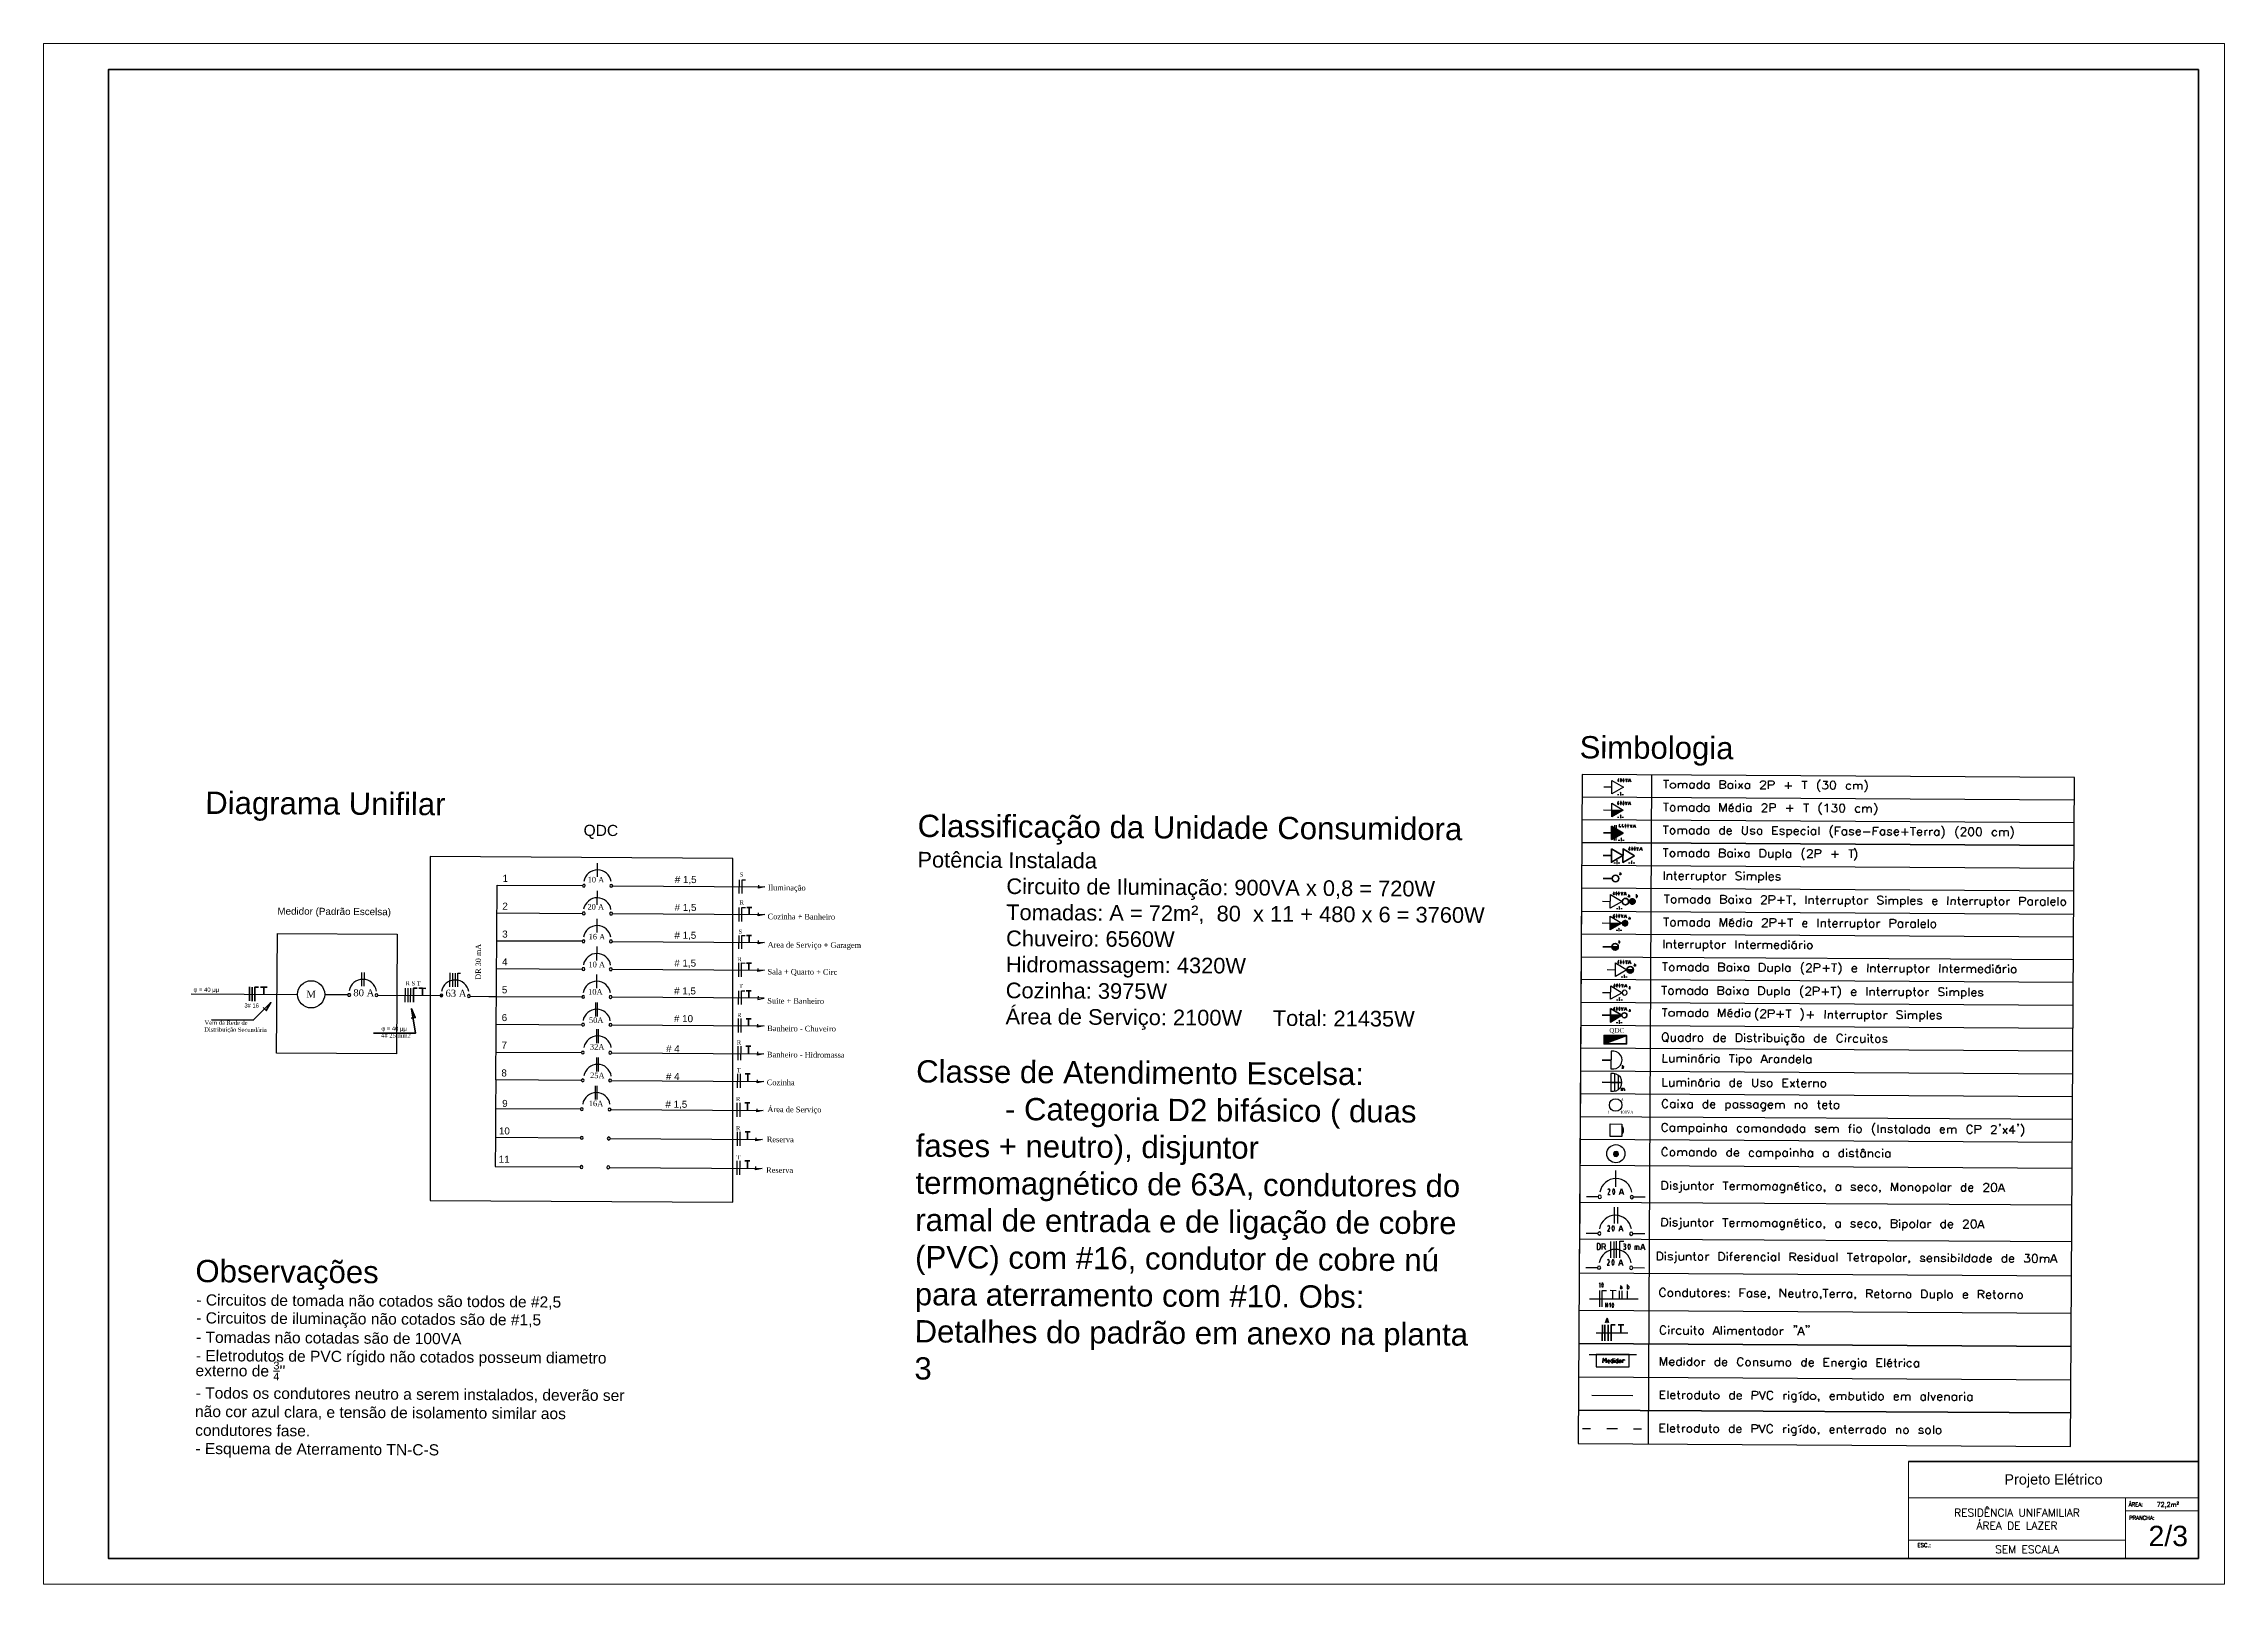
# Model space of a CAD drawing. Header units: millimetres. Extents: x 0 to 13.3, y 0.1 to 9.5.
import ezdxf

# ---------------------------------------------------------------- set-up
doc = ezdxf.new("R2010")
doc.units = ezdxf.units.MM
for name, color, linetype, lineweight in [('0.13', 6, 'Continuous', 13), ('0.20', 7, 'Continuous', 20), ('1.00', 5, 'Continuous', 100), ('cotas', 6, 'Continuous', 9)]:
    doc.layers.add(name, color=color, linetype=linetype, lineweight=lineweight)
for name, color, linetype in [('PDF_Geometria', 7, 'Continuous'), ('PDF_Preenchimentos sólidos', 7, 'Continuous'), ('PDF_Texto', 7, 'Continuous')]:
    doc.layers.add(name, color=color, linetype=linetype)
doc.styles.add('80X50', font='arial.ttf', dxfattribs={"height": 0.075})
doc.styles.add('PDF Arial', font='arial.ttf')
doc.styles.add('PDF Symbol', font='symbol.ttf')
doc.styles.add('PDF Times New Roman', font='times.ttf')
doc.styles.add('REGUA60', font='romans.shx', dxfattribs={"height": 1.5})
doc.styles.add('ROMANS', font='romans.shx')

# ---------------------------------------------------------------- blocks, each defined once
blk = doc.blocks.new('quadro')
at = {"layer": '0.13', "linetype": 'Continuous', "transparency": 33554687}
for p, q in [((1545.202, 879.404), (1550.794, 879.404)), ((1549.389, 879.404), (1549.389, 878.239)), ((1549.389, 879.154), (1550.794, 879.154)), ((1545.202, 878.589), (1549.389, 878.589))]:
    blk.add_line(p, q, dxfattribs=at)
at = {"layer": '0.20', "color": 5, "linetype": 'Continuous', "transparency": 33554687}
blk.add_line((1545.202, 880.104), (1545.202, 878.239), dxfattribs=at)
at = {"layer": '1.00', "transparency": 33554687}
blk.add_line((1545.202, 880.104), (1550.794, 880.104), dxfattribs=at)
blk.add_lwpolyline([(1550.794, 906.939), (1510.494, 906.939), (1510.494, 878.239), (1550.794, 878.239)], close=True, dxfattribs=at)
blk.add_lwpolyline([(1550.794, 878.239), (1542.224, 878.239)], dxfattribs=at)
blk.add_lwpolyline([(1550.794, 878.239), (1542.224, 878.239)], dxfattribs=at)
at = {"layer": 'cotas', "transparency": 33554687}
blk.add_lwpolyline([(1551.294, 907.439), (1509.244, 907.439), (1509.244, 877.739), (1551.294, 877.739)], close=True, dxfattribs=at)
at = {"color": 255, "transparency": 33554687, "style": '80X50'}
blk.add_text('2/3', height=0.3922, dxfattribs=at).set_placement((1549.831, 878.475))
at = {"color": 255, "transparency": 33554687, "insert": (1547.998, 879.732), "char_height": 0.2, "attachment_point": 5, "style": '80X50'}
blk.add_mtext_dynamic_manual_height_columns('\\pxqc;{\\C3;Projeto Elétrico}', width=5.59127, gutter_width=0.375, heights=[0.7], dxfattribs=at)
at = {"layer": '0.20', "color": 40, "transparency": 33554687, "style": 'REGUA60'}
for s, p in [('ÁREA: ', (1549.448, 879.242)), ('PRANCHA:', (1549.455, 878.983))]:
    blk.add_text(s, height=0.075, dxfattribs=at).set_placement(p)
at = {"layer": '0.20', "transparency": 33554687, "style": 'REGUA60'}
blk.add_text('72,2m²', height=0.09, dxfattribs=at).set_placement((1549.987, 879.23))
at = {"layer": '0.20', "color": 4, "transparency": 33554687, "char_height": 0.15, "attachment_point": 5, "style": 'ROMANS'}
for s, insert, width in [('RESIDÊNCIA UNIFAMILIAR\\PÁREA DE LAZER', (1547.296, 878.996), 4.18696), ('SEM ESCALA', (1547.492, 878.414), 3.4358)]:
    blk.add_mtext(s, dxfattribs=dict(at, insert=insert, width=width))
at = {"layer": '0.20', "color": 40, "transparency": 33554687, "insert": (1545.322, 878.53), "char_height": 0.075, "width": 1.35285, "attachment_point": 1, "style": 'REGUA60'}
blk.add_mtext('\\pxql; ESC.:', dxfattribs=at)

msp = doc.modelspace()

# ---------------------------------------------------------------- linework, layer by layer
for p, q in [((2.77, 3.141), (2.769, 2.967)), ((2.769, 2.966), (2.768, 2.791)), ((2.768, 2.787), (2.767, 2.613))]:
    msp.add_line(p, q)
at = {"layer": 'PDF_Geometria', "lineweight": 25}
for points in [[(12.408, 4.294), (9.401, 4.312), (9.381, 0.921), (12.388, 0.903), (12.412, 4.988), (9.406, 5.006), (9.388, 2.082)], [(9.537, 4.93), (9.587, 4.93)], [(9.629, 4.981), (9.622, 4.971)], [(9.627, 4.973), (9.622, 4.973), (9.622, 4.966)], [(9.624, 4.966), (9.627, 4.963), (9.63, 4.966), (9.63, 4.968), (9.627, 4.971)], [(9.644, 4.979), (9.64, 4.979), (9.639, 4.971), (9.64, 4.963), (9.644, 4.963)], [(9.645, 4.963), (9.647, 4.971), (9.645, 4.979)], [(9.655, 4.979), (9.654, 4.971), (9.655, 4.962)], [(9.657, 4.962), (9.66, 4.962), (9.662, 4.971), (9.66, 4.979), (9.657, 4.979)], [(9.669, 4.981), (9.675, 4.961), (9.682, 4.981)], [(9.689, 4.961), (9.695, 4.981), (9.702, 4.961)], [(9.7, 4.966), (9.692, 4.966)], [(9.829, 5.003), (9.808, 0.918)], [(9.902, 4.971), (9.934, 4.971)], [(9.917, 4.971), (9.917, 4.923)], [(9.992, 4.954), (9.992, 4.922)], [(9.992, 4.945), (9.999, 4.952), (10.004, 4.954), (10.01, 4.954), (10.015, 4.952), (10.017, 4.945), (10.017, 4.922)], [(10.017, 4.945), (10.024, 4.952), (10.029, 4.954), (10.037, 4.954), (10.04, 4.952), (10.044, 4.945), (10.043, 4.922)], [(10.089, 4.947), (10.084, 4.952), (10.079, 4.953), (10.072, 4.953), (10.067, 4.952), (10.062, 4.947), (10.06, 4.94), (10.06, 4.935), (10.062, 4.928), (10.067, 4.923), (10.072, 4.922), (10.078, 4.922), (10.083, 4.923), (10.088, 4.928)], [(10.089, 4.953), (10.088, 4.922)], [(10.134, 4.946), (10.129, 4.951), (10.124, 4.953), (10.117, 4.953), (10.112, 4.951), (10.107, 4.946), (10.105, 4.94), (10.105, 4.935), (10.107, 4.928), (10.112, 4.923), (10.117, 4.921), (10.123, 4.921), (10.128, 4.923), (10.133, 4.928)], [(10.134, 4.97), (10.133, 4.921)], [(10.179, 4.946), (10.174, 4.951), (10.169, 4.953), (10.162, 4.953), (10.157, 4.951), (10.152, 4.946), (10.15, 4.94), (10.15, 4.935), (10.152, 4.928), (10.157, 4.923), (10.162, 4.921), (10.168, 4.921), (10.173, 4.923), (10.178, 4.928)], [(10.179, 4.953), (10.178, 4.921)], [(10.269, 4.945), (10.275, 4.944), (10.278, 4.94), (10.28, 4.935), (10.28, 4.929), (10.278, 4.924), (10.275, 4.922), (10.268, 4.92), (10.247, 4.921), (10.247, 4.969), (10.269, 4.969), (10.275, 4.967), (10.279, 4.965), (10.28, 4.96), (10.28, 4.955), (10.279, 4.95), (10.275, 4.949), (10.269, 4.945), (10.247, 4.946)], [(10.324, 4.945), (10.319, 4.95), (10.314, 4.952), (10.307, 4.952), (10.302, 4.95), (10.297, 4.945), (10.295, 4.939), (10.295, 4.934), (10.297, 4.927), (10.302, 4.922), (10.307, 4.92), (10.313, 4.92), (10.318, 4.922), (10.323, 4.927)], [(10.324, 4.952), (10.323, 4.92)], [(10.342, 4.95), (10.342, 4.92)], [(10.385, 4.951), (10.358, 4.92)], [(10.359, 4.952), (10.385, 4.92)], [(10.427, 4.945), (10.422, 4.95), (10.417, 4.951), (10.41, 4.951), (10.405, 4.95), (10.402, 4.945), (10.398, 4.938), (10.398, 4.933), (10.402, 4.926), (10.405, 4.921), (10.41, 4.92), (10.417, 4.92), (10.422, 4.921), (10.427, 4.926)], [(10.427, 4.951), (10.427, 4.92)], [(10.495, 4.956), (10.495, 4.959), (10.499, 4.964), (10.5, 4.966), (10.505, 4.967), (10.515, 4.967), (10.52, 4.966), (10.522, 4.964), (10.524, 4.959), (10.524, 4.954), (10.522, 4.949), (10.517, 4.942), (10.493, 4.919), (10.527, 4.919)], [(10.543, 4.919), (10.544, 4.967), (10.565, 4.967), (10.572, 4.965), (10.574, 4.964), (10.577, 4.959), (10.577, 4.95), (10.574, 4.947), (10.572, 4.944), (10.565, 4.942), (10.544, 4.942)], [(10.643, 4.938), (10.685, 4.938)], [(10.664, 4.96), (10.663, 4.918)], [(10.747, 4.966), (10.78, 4.966)], [(10.764, 4.966), (10.763, 4.918)], [(10.877, 4.965), (10.904, 4.965), (10.889, 4.947), (10.897, 4.947), (10.902, 4.945), (10.904, 4.942), (10.905, 4.935), (10.905, 4.93), (10.903, 4.923), (10.898, 4.918), (10.892, 4.917), (10.885, 4.917), (10.877, 4.919), (10.875, 4.92), (10.872, 4.925)], [(11.045, 4.941), (11.04, 4.946), (11.037, 4.948), (11.029, 4.948), (11.024, 4.946), (11.02, 4.941), (11.017, 4.934), (11.017, 4.929), (11.02, 4.923), (11.023, 4.918), (11.028, 4.916), (11.037, 4.916), (11.04, 4.918), (11.045, 4.923)], [(11.062, 4.947), (11.062, 4.916)], [(11.062, 4.939), (11.069, 4.946), (11.074, 4.947), (11.082, 4.947), (11.085, 4.946), (11.088, 4.939), (11.088, 4.916)], [(11.088, 4.939), (11.095, 4.946), (11.1, 4.947), (11.107, 4.947), (11.112, 4.945), (11.113, 4.939), (11.113, 4.915)], [(9.405, 4.869), (12.411, 4.851)], [(9.621, 4.884), (9.63, 4.884)], [(9.628, 4.843), (9.621, 4.833), (9.621, 4.826)], [(9.629, 4.829), (9.626, 4.833), (9.621, 4.833)], [(9.623, 4.826), (9.626, 4.823), (9.629, 4.826), (9.629, 4.828)], [(9.641, 4.878), (9.642, 4.898), (9.638, 4.894)], [(9.64, 4.839), (9.638, 4.831), (9.639, 4.823), (9.643, 4.823)], [(9.643, 4.841), (9.64, 4.841)], [(9.644, 4.823), (9.646, 4.831), (9.645, 4.839)], [(9.648, 4.884), (9.658, 4.884)], [(9.655, 4.839), (9.653, 4.831), (9.654, 4.822)], [(9.66, 4.841), (9.656, 4.841)], [(9.656, 4.822), (9.659, 4.822), (9.661, 4.831), (9.66, 4.839)], [(9.668, 4.841), (9.674, 4.821), (9.681, 4.841)], [(9.688, 4.821), (9.695, 4.841), (9.701, 4.821)], [(9.699, 4.827), (9.691, 4.827)], [(9.901, 4.833), (9.933, 4.832)], [(9.916, 4.833), (9.916, 4.783)], [(9.991, 4.815), (9.991, 4.782)], [(9.991, 4.805), (9.998, 4.812), (10.003, 4.815), (10.009, 4.815), (10.014, 4.812), (10.016, 4.805), (10.016, 4.782)], [(10.016, 4.805), (10.023, 4.812), (10.028, 4.815), (10.036, 4.815), (10.039, 4.812), (10.043, 4.805), (10.043, 4.782)], [(10.088, 4.808), (10.083, 4.812), (10.078, 4.815), (10.071, 4.815), (10.066, 4.812), (10.061, 4.808), (10.059, 4.8), (10.059, 4.795), (10.061, 4.788), (10.066, 4.783), (10.071, 4.782), (10.078, 4.782), (10.083, 4.783), (10.088, 4.788)], [(10.088, 4.815), (10.088, 4.782)], [(10.133, 4.808), (10.128, 4.811), (10.123, 4.815), (10.116, 4.815), (10.111, 4.811), (10.106, 4.808), (10.104, 4.8), (10.104, 4.795), (10.106, 4.788), (10.111, 4.783), (10.116, 4.781), (10.123, 4.781), (10.128, 4.783), (10.133, 4.788)], [(10.133, 4.831), (10.133, 4.781)], [(10.178, 4.808), (10.173, 4.811), (10.168, 4.814), (10.161, 4.814), (10.156, 4.811), (10.151, 4.808), (10.149, 4.8), (10.149, 4.795), (10.151, 4.788), (10.156, 4.783), (10.161, 4.781), (10.168, 4.781), (10.173, 4.783), (10.178, 4.788)], [(10.178, 4.814), (10.178, 4.781)], [(10.246, 4.781), (10.246, 4.831), (10.264, 4.781), (10.285, 4.83), (10.284, 4.78)], [(10.301, 4.799), (10.329, 4.798), (10.329, 4.803), (10.326, 4.808), (10.324, 4.81), (10.319, 4.814), (10.313, 4.814), (10.308, 4.81), (10.303, 4.807), (10.301, 4.799), (10.301, 4.794), (10.303, 4.787), (10.308, 4.782), (10.313, 4.78), (10.319, 4.78), (10.324, 4.782), (10.329, 4.787)], [(10.306, 4.82), (10.325, 4.83)], [(10.371, 4.807), (10.368, 4.81), (10.363, 4.813), (10.354, 4.813), (10.351, 4.81), (10.346, 4.807), (10.343, 4.798), (10.343, 4.793), (10.346, 4.787), (10.351, 4.782), (10.354, 4.78), (10.363, 4.78), (10.368, 4.782), (10.371, 4.787)], [(10.371, 4.83), (10.371, 4.78)], [(10.391, 4.81), (10.391, 4.78)], [(10.436, 4.806), (10.431, 4.81), (10.426, 4.813), (10.419, 4.813), (10.414, 4.81), (10.409, 4.806), (10.408, 4.798), (10.408, 4.793), (10.409, 4.786), (10.414, 4.781), (10.419, 4.78), (10.426, 4.78), (10.431, 4.781), (10.436, 4.786)], [(10.436, 4.813), (10.436, 4.779)], [(10.504, 4.817), (10.504, 4.819), (10.506, 4.824), (10.509, 4.826), (10.515, 4.829), (10.523, 4.829), (10.528, 4.826), (10.531, 4.824), (10.533, 4.819), (10.533, 4.814), (10.531, 4.809), (10.526, 4.802), (10.503, 4.779), (10.536, 4.779)], [(10.553, 4.779), (10.553, 4.829), (10.573, 4.829), (10.581, 4.825), (10.583, 4.824), (10.584, 4.819), (10.584, 4.812), (10.583, 4.807), (10.581, 4.805), (10.573, 4.802), (10.553, 4.802)], [(10.651, 4.8), (10.694, 4.8)], [(10.673, 4.821), (10.673, 4.778)], [(10.756, 4.828), (10.789, 4.827)], [(10.773, 4.827), (10.773, 4.777)], [(10.888, 4.817), (10.893, 4.82), (10.901, 4.827), (10.901, 4.777)], [(10.933, 4.827), (10.959, 4.826), (10.946, 4.806), (10.953, 4.806), (10.958, 4.805), (10.959, 4.803), (10.961, 4.795), (10.961, 4.79), (10.959, 4.783), (10.954, 4.778), (10.948, 4.776), (10.941, 4.776), (10.933, 4.778), (10.931, 4.782), (10.929, 4.787)], [(11.101, 4.802), (11.098, 4.806), (11.093, 4.809), (11.084, 4.809), (11.081, 4.806), (11.076, 4.802), (11.073, 4.794), (11.073, 4.789), (11.076, 4.782), (11.081, 4.777), (11.084, 4.776), (11.093, 4.776), (11.098, 4.777), (11.101, 4.782)], [(11.118, 4.809), (11.118, 4.775)], [(11.118, 4.799), (11.126, 4.805), (11.129, 4.809), (11.138, 4.809), (11.143, 4.805), (11.144, 4.799), (11.144, 4.775)], [(11.144, 4.799), (11.151, 4.805), (11.156, 4.809), (11.163, 4.808), (11.168, 4.805), (11.171, 4.798), (11.171, 4.775)], [(11.188, 4.833), (11.191, 4.83), (11.196, 4.822), (11.201, 4.813), (11.204, 4.802), (11.204, 4.792), (11.201, 4.78), (11.196, 4.77), (11.191, 4.763), (11.187, 4.758)], [(9.404, 4.731), (12.411, 4.713)], [(9.536, 4.79), (9.656, 4.789)], [(9.602, 4.696), (9.601, 4.603)], [(9.612, 4.696), (9.611, 4.603)], [(9.621, 4.746), (9.629, 4.746)], [(9.634, 4.703), (9.629, 4.688), (9.64, 4.688)], [(9.641, 4.739), (9.641, 4.759), (9.637, 4.754)], [(9.637, 4.691), (9.637, 4.683)], [(9.647, 4.746), (9.657, 4.746)], [(9.652, 4.703), (9.647, 4.688), (9.659, 4.687)], [(9.655, 4.691), (9.655, 4.682)], [(9.667, 4.701), (9.665, 4.692), (9.667, 4.684)], [(9.672, 4.684), (9.674, 4.692), (9.672, 4.701), (9.669, 4.701)], [(9.669, 4.682), (9.672, 4.682)], [(9.687, 4.684), (9.689, 4.692), (9.687, 4.701), (9.684, 4.701), (9.682, 4.692), (9.684, 4.684)], [(9.684, 4.682), (9.687, 4.682)], [(9.697, 4.702), (9.704, 4.682), (9.71, 4.702)], [(9.717, 4.682), (9.724, 4.702), (9.73, 4.682)], [(9.729, 4.687), (9.719, 4.687)], [(9.9, 4.693), (9.932, 4.693)], [(9.915, 4.693), (9.915, 4.643)], [(9.99, 4.675), (9.99, 4.642)], [(9.99, 4.667), (9.997, 4.674), (10.002, 4.675), (10.009, 4.675), (10.014, 4.674), (10.015, 4.667), (10.015, 4.642)], [(10.015, 4.667), (10.022, 4.674), (10.027, 4.675), (10.035, 4.675), (10.039, 4.674), (10.042, 4.667), (10.042, 4.642)], [(10.087, 4.668), (10.082, 4.673), (10.077, 4.675), (10.07, 4.675), (10.065, 4.673), (10.06, 4.668), (10.058, 4.662), (10.058, 4.657), (10.06, 4.65), (10.065, 4.645), (10.07, 4.642), (10.077, 4.642), (10.082, 4.645), (10.087, 4.65)], [(10.087, 4.675), (10.087, 4.642)], [(10.132, 4.668), (10.127, 4.673), (10.122, 4.675), (10.115, 4.675), (10.11, 4.673), (10.105, 4.668), (10.103, 4.661), (10.103, 4.656), (10.105, 4.65), (10.11, 4.645), (10.115, 4.641), (10.122, 4.641), (10.127, 4.645), (10.132, 4.65)], [(10.132, 4.691), (10.132, 4.641)], [(10.177, 4.668), (10.172, 4.673), (10.167, 4.674), (10.16, 4.674), (10.155, 4.673), (10.15, 4.668), (10.148, 4.661), (10.148, 4.656), (10.15, 4.65), (10.155, 4.645), (10.16, 4.641), (10.167, 4.641), (10.172, 4.644), (10.177, 4.649)], [(10.177, 4.674), (10.177, 4.641)], [(10.272, 4.667), (10.267, 4.672), (10.262, 4.674), (10.255, 4.674), (10.25, 4.672), (10.245, 4.667), (10.243, 4.661), (10.243, 4.656), (10.245, 4.649), (10.25, 4.644), (10.255, 4.641), (10.262, 4.641), (10.267, 4.644), (10.272, 4.649)], [(10.272, 4.69), (10.272, 4.64)], [(10.288, 4.66), (10.317, 4.66), (10.317, 4.665), (10.314, 4.669), (10.312, 4.672), (10.307, 4.674), (10.3, 4.674), (10.295, 4.672), (10.29, 4.667), (10.288, 4.66), (10.288, 4.655), (10.29, 4.649), (10.295, 4.644), (10.3, 4.64), (10.307, 4.64), (10.312, 4.644), (10.317, 4.649)], [(10.384, 4.69), (10.383, 4.655), (10.385, 4.648), (10.39, 4.643), (10.397, 4.64), (10.402, 4.64), (10.408, 4.643), (10.413, 4.648), (10.415, 4.655), (10.415, 4.69)], [(10.459, 4.666), (10.457, 4.671), (10.449, 4.673), (10.442, 4.673), (10.435, 4.671), (10.432, 4.666), (10.435, 4.661), (10.44, 4.659), (10.452, 4.656), (10.457, 4.654), (10.458, 4.649), (10.458, 4.648), (10.457, 4.643), (10.448, 4.639), (10.442, 4.639), (10.435, 4.643), (10.432, 4.648)], [(10.6, 4.639), (10.57, 4.639), (10.57, 4.689), (10.6, 4.689)], [(10.57, 4.665), (10.589, 4.665)], [(10.639, 4.665), (10.637, 4.67), (10.629, 4.672), (10.622, 4.672), (10.615, 4.67), (10.612, 4.665), (10.615, 4.66), (10.62, 4.658), (10.632, 4.655), (10.637, 4.653), (10.638, 4.648), (10.638, 4.647), (10.637, 4.642), (10.628, 4.638), (10.622, 4.638), (10.615, 4.642), (10.612, 4.647)], [(10.655, 4.672), (10.655, 4.622)], [(10.655, 4.665), (10.66, 4.67), (10.665, 4.671), (10.672, 4.671), (10.677, 4.67), (10.682, 4.665), (10.683, 4.658), (10.683, 4.653), (10.682, 4.646), (10.677, 4.641), (10.672, 4.638), (10.665, 4.638), (10.66, 4.641), (10.655, 4.647)], [(10.698, 4.658), (10.727, 4.658), (10.727, 4.663), (10.724, 4.666), (10.722, 4.669), (10.717, 4.671), (10.71, 4.671), (10.705, 4.67), (10.7, 4.665), (10.698, 4.658), (10.698, 4.653), (10.7, 4.646), (10.705, 4.641), (10.71, 4.638), (10.717, 4.638), (10.722, 4.641), (10.727, 4.646)], [(10.769, 4.664), (10.764, 4.669), (10.76, 4.671), (10.752, 4.671), (10.749, 4.669), (10.744, 4.664), (10.74, 4.658), (10.74, 4.653), (10.743, 4.646), (10.748, 4.641), (10.752, 4.638), (10.76, 4.638), (10.763, 4.641), (10.768, 4.646)], [(10.785, 4.669), (10.785, 4.637)], [(10.83, 4.664), (10.825, 4.669), (10.822, 4.671), (10.814, 4.671), (10.809, 4.669), (10.805, 4.664), (10.802, 4.657), (10.802, 4.652), (10.805, 4.646), (10.808, 4.641), (10.813, 4.637), (10.822, 4.637), (10.825, 4.641), (10.83, 4.645)], [(10.83, 4.67), (10.83, 4.637)], [(10.85, 4.687), (10.85, 4.637)], [(10.952, 4.636), (10.952, 4.686), (10.982, 4.686)], [(10.952, 4.663), (10.97, 4.663)], [(11.02, 4.663), (11.015, 4.668), (11.01, 4.669), (11.004, 4.669), (10.999, 4.668), (10.994, 4.663), (10.992, 4.656), (10.992, 4.651), (10.993, 4.645), (10.998, 4.639), (11.003, 4.636), (11.01, 4.636), (11.015, 4.639), (11.02, 4.644)], [(11.02, 4.669), (11.02, 4.636)], [(11.064, 4.662), (11.06, 4.667), (11.054, 4.669), (11.047, 4.669), (11.039, 4.668), (11.037, 4.663), (11.038, 4.658), (11.043, 4.656), (11.055, 4.652), (11.06, 4.651), (11.063, 4.646), (11.063, 4.644), (11.06, 4.639), (11.053, 4.636), (11.047, 4.636), (11.038, 4.639), (11.037, 4.644)], [(11.077, 4.656), (11.105, 4.656), (11.105, 4.661), (11.104, 4.664), (11.1, 4.667), (11.097, 4.669), (11.089, 4.669), (11.084, 4.667), (11.08, 4.662), (11.077, 4.656), (11.077, 4.651), (11.08, 4.644), (11.083, 4.639), (11.088, 4.636), (11.097, 4.636), (11.1, 4.639), (11.105, 4.644)], [(11.183, 4.635), (11.184, 4.685), (11.215, 4.685)], [(11.184, 4.662), (11.204, 4.662)], [(11.252, 4.661), (11.249, 4.666), (11.244, 4.668), (11.235, 4.668), (11.232, 4.666), (11.227, 4.661), (11.223, 4.655), (11.223, 4.65), (11.227, 4.643), (11.232, 4.638), (11.235, 4.635), (11.243, 4.635), (11.248, 4.638), (11.252, 4.643)], [(11.252, 4.668), (11.252, 4.635)], [(11.295, 4.661), (11.294, 4.666), (11.285, 4.668), (11.279, 4.668), (11.272, 4.666), (11.269, 4.661), (11.272, 4.656), (11.277, 4.654), (11.288, 4.651), (11.293, 4.649), (11.295, 4.644), (11.295, 4.643), (11.293, 4.638), (11.285, 4.634), (11.278, 4.634), (11.272, 4.638), (11.268, 4.643)], [(11.308, 4.654), (11.338, 4.654), (11.339, 4.659), (11.335, 4.662), (11.334, 4.666), (11.329, 4.668), (11.322, 4.668), (11.317, 4.666), (11.312, 4.661), (11.308, 4.654), (11.308, 4.649), (11.312, 4.643), (11.317, 4.638), (11.322, 4.634), (11.328, 4.634), (11.333, 4.637), (11.338, 4.642)], [(11.375, 4.677), (11.375, 4.634)], [(11.409, 4.684), (11.442, 4.683)], [(11.425, 4.684), (11.425, 4.634)], [(11.452, 4.653), (11.48, 4.653), (11.48, 4.658), (11.477, 4.662), (11.475, 4.665), (11.47, 4.667), (11.464, 4.667), (11.459, 4.665), (11.454, 4.66), (11.452, 4.653), (11.452, 4.648), (11.453, 4.642), (11.458, 4.637), (11.463, 4.633), (11.47, 4.633), (11.475, 4.637), (11.48, 4.642)], [(11.497, 4.666), (11.497, 4.633)], [(11.497, 4.653), (11.499, 4.66), (11.504, 4.665), (11.509, 4.666), (11.515, 4.666)], [(11.527, 4.666), (11.527, 4.633)], [(11.527, 4.653), (11.53, 4.66), (11.535, 4.665), (11.539, 4.666), (11.547, 4.666)], [(11.584, 4.659), (11.58, 4.664), (11.575, 4.666), (11.567, 4.666), (11.564, 4.664), (11.559, 4.659), (11.555, 4.653), (11.555, 4.648), (11.558, 4.641), (11.563, 4.636), (11.567, 4.633), (11.575, 4.633), (11.58, 4.636), (11.583, 4.641)], [(11.584, 4.666), (11.583, 4.633)], [(11.719, 4.67), (11.719, 4.672), (11.722, 4.677), (11.724, 4.68), (11.729, 4.682), (11.739, 4.682), (11.744, 4.68), (11.745, 4.677), (11.749, 4.672), (11.749, 4.668), (11.745, 4.663), (11.74, 4.657), (11.717, 4.632), (11.75, 4.632)], [(11.937, 4.657), (11.932, 4.662), (11.929, 4.664), (11.92, 4.664), (11.915, 4.662), (11.912, 4.657), (11.908, 4.651), (11.908, 4.646), (11.912, 4.639), (11.915, 4.634), (11.92, 4.631), (11.928, 4.631), (11.932, 4.634), (11.937, 4.639)], [(11.954, 4.664), (11.953, 4.63)], [(11.953, 4.655), (11.96, 4.662), (11.965, 4.664), (11.974, 4.664), (11.977, 4.662), (11.98, 4.655), (11.98, 4.63)], [(11.98, 4.655), (11.987, 4.662), (11.992, 4.664), (11.999, 4.664), (12.004, 4.662), (12.007, 4.655), (12.007, 4.63)], [(9.403, 4.591), (12.41, 4.573), (9.403, 4.591)], [(9.625, 4.606), (9.635, 4.606)], [(9.645, 4.599), (9.645, 4.619), (9.642, 4.616)], [(9.651, 4.606), (9.661, 4.606)], [(9.696, 4.564), (9.69, 4.554), (9.689, 4.547)], [(9.698, 4.551), (9.695, 4.554), (9.69, 4.554)], [(9.691, 4.547), (9.694, 4.544), (9.698, 4.547)], [(9.699, 4.547), (9.699, 4.549)], [(9.708, 4.561), (9.706, 4.552), (9.708, 4.544), (9.711, 4.544)], [(9.711, 4.562), (9.708, 4.562)], [(9.713, 4.544), (9.715, 4.552), (9.713, 4.56)], [(9.723, 4.56), (9.721, 4.552), (9.723, 4.544)], [(9.724, 4.544), (9.728, 4.544), (9.73, 4.552), (9.728, 4.56)], [(9.728, 4.562), (9.725, 4.562)], [(9.736, 4.562), (9.743, 4.542), (9.75, 4.562)], [(9.756, 4.542), (9.765, 4.562), (9.771, 4.542)], [(9.768, 4.548), (9.759, 4.549)], [(9.9, 4.554), (9.931, 4.554)], [(9.915, 4.554), (9.914, 4.504)], [(9.989, 4.537), (9.989, 4.504)], [(9.989, 4.527), (9.996, 4.534), (10.001, 4.537), (10.008, 4.537), (10.013, 4.534), (10.014, 4.527), (10.014, 4.504)], [(10.014, 4.527), (10.021, 4.534), (10.026, 4.537), (10.034, 4.537), (10.038, 4.534), (10.041, 4.527), (10.041, 4.504)], [(10.086, 4.528), (10.081, 4.533), (10.076, 4.537), (10.069, 4.537), (10.064, 4.533), (10.059, 4.528), (10.058, 4.522), (10.058, 4.517), (10.059, 4.51), (10.064, 4.505), (10.069, 4.503), (10.076, 4.503), (10.081, 4.505), (10.086, 4.51)], [(10.086, 4.537), (10.086, 4.503)], [(10.131, 4.528), (10.126, 4.533), (10.121, 4.536), (10.114, 4.536), (10.109, 4.533), (10.104, 4.528), (10.103, 4.521), (10.103, 4.516), (10.104, 4.51), (10.109, 4.505), (10.114, 4.503), (10.121, 4.503), (10.126, 4.505), (10.131, 4.51)], [(10.131, 4.553), (10.131, 4.503)], [(10.176, 4.528), (10.171, 4.533), (10.166, 4.536), (10.159, 4.536), (10.154, 4.533), (10.149, 4.528), (10.148, 4.521), (10.148, 4.516), (10.149, 4.51), (10.154, 4.505), (10.159, 4.503), (10.166, 4.503), (10.171, 4.504), (10.176, 4.509)], [(10.176, 4.536), (10.176, 4.503)], [(10.266, 4.527), (10.273, 4.525), (10.276, 4.524), (10.278, 4.519), (10.278, 4.51), (10.276, 4.507), (10.273, 4.504), (10.266, 4.502), (10.244, 4.502), (10.245, 4.552), (10.266, 4.552), (10.273, 4.549), (10.276, 4.547), (10.278, 4.542), (10.278, 4.537), (10.276, 4.532), (10.273, 4.53), (10.266, 4.527), (10.244, 4.527)], [(10.321, 4.527), (10.316, 4.532), (10.311, 4.535), (10.304, 4.535), (10.299, 4.532), (10.294, 4.527), (10.293, 4.52), (10.293, 4.515), (10.294, 4.509), (10.299, 4.504), (10.304, 4.502), (10.311, 4.502), (10.316, 4.504), (10.321, 4.509)], [(10.321, 4.535), (10.321, 4.502)], [(10.339, 4.532), (10.339, 4.502)], [(10.356, 4.535), (10.383, 4.501)], [(10.383, 4.535), (10.356, 4.502)], [(10.424, 4.526), (10.419, 4.531), (10.414, 4.535), (10.408, 4.535), (10.403, 4.531), (10.399, 4.526), (10.396, 4.52), (10.396, 4.515), (10.399, 4.508), (10.403, 4.503), (10.408, 4.501), (10.414, 4.501), (10.419, 4.503), (10.424, 4.508)], [(10.424, 4.535), (10.424, 4.501)], [(10.543, 4.534), (10.543, 4.509), (10.546, 4.502), (10.551, 4.5), (10.558, 4.5), (10.563, 4.502), (10.569, 4.509)], [(10.569, 4.534), (10.569, 4.5)], [(10.588, 4.534), (10.587, 4.484)], [(10.588, 4.525), (10.593, 4.53), (10.598, 4.534), (10.604, 4.533), (10.609, 4.53), (10.614, 4.525), (10.616, 4.518), (10.616, 4.513), (10.614, 4.507), (10.609, 4.502), (10.604, 4.5), (10.598, 4.5), (10.593, 4.502), (10.588, 4.507)], [(10.633, 4.55), (10.633, 4.5)], [(10.678, 4.525), (10.673, 4.53), (10.669, 4.533), (10.661, 4.533), (10.656, 4.53), (10.653, 4.525), (10.649, 4.518), (10.649, 4.513), (10.653, 4.507), (10.656, 4.502), (10.661, 4.5), (10.669, 4.5), (10.673, 4.501), (10.678, 4.506)], [(10.678, 4.533), (10.678, 4.5)], [(10.781, 4.536), (10.781, 4.539), (10.784, 4.544), (10.786, 4.546), (10.791, 4.549), (10.801, 4.549), (10.804, 4.546), (10.808, 4.544), (10.809, 4.539), (10.809, 4.534), (10.808, 4.529), (10.803, 4.522), (10.779, 4.499), (10.813, 4.499)], [(10.829, 4.499), (10.83, 4.549), (10.85, 4.549), (10.858, 4.545), (10.859, 4.544), (10.863, 4.539), (10.863, 4.532), (10.859, 4.527), (10.858, 4.524), (10.849, 4.522), (10.829, 4.522)], [(10.949, 4.54), (10.949, 4.498)], [(11.033, 4.548), (11.066, 4.547)], [(11.049, 4.547), (11.049, 4.498)], [(11.122, 4.657), (11.165, 4.657)], [(11.355, 4.656), (11.397, 4.655)], [(3.391, 4.381), (3.392, 4.464)], [(9.402, 4.452), (12.409, 4.434)], [(9.599, 4.466), (9.609, 4.466)], [(9.619, 4.459), (9.619, 4.481), (9.616, 4.476)], [(9.626, 4.466), (9.636, 4.466)], [(9.634, 4.406), (9.639, 4.406), (9.642, 4.403), (9.642, 4.393), (9.637, 4.393), (9.634, 4.396), (9.637, 4.399), (9.642, 4.399)], [(9.689, 4.467), (9.699, 4.467)], [(9.709, 4.46), (9.709, 4.48), (9.706, 4.476)], [(9.716, 4.467), (9.726, 4.467)], [(9.905, 4.414), (9.905, 4.364)], [(9.924, 4.398), (9.923, 4.364)], [(9.924, 4.388), (9.932, 4.396), (9.935, 4.397), (9.944, 4.397), (9.949, 4.396), (9.95, 4.387), (9.95, 4.364)], [(9.965, 4.397), (9.982, 4.397)], [(9.972, 4.414), (9.972, 4.374), (9.973, 4.367), (9.978, 4.364), (9.983, 4.364)], [(9.995, 4.384), (10.024, 4.384), (10.024, 4.387), (10.022, 4.392), (10.019, 4.395), (10.014, 4.397), (10.007, 4.397), (10.002, 4.395), (9.997, 4.39), (9.995, 4.384), (9.995, 4.379), (9.997, 4.37), (10.002, 4.367), (10.007, 4.364), (10.013, 4.364), (10.018, 4.367), (10.023, 4.37)], [(10.04, 4.397), (10.04, 4.364)], [(10.04, 4.384), (10.042, 4.39), (10.047, 4.395), (10.052, 4.397), (10.059, 4.397)], [(10.072, 4.397), (10.072, 4.363)], [(10.072, 4.383), (10.074, 4.39), (10.079, 4.395), (10.084, 4.397), (10.09, 4.397)], [(10.102, 4.396), (10.102, 4.373), (10.103, 4.366), (10.108, 4.363), (10.117, 4.363), (10.12, 4.366), (10.128, 4.373)], [(10.129, 4.396), (10.128, 4.363)], [(10.147, 4.396), (10.147, 4.346)], [(10.147, 4.39), (10.152, 4.395), (10.157, 4.396), (10.164, 4.396), (10.169, 4.394), (10.174, 4.389), (10.175, 4.383), (10.175, 4.378), (10.173, 4.369), (10.168, 4.366), (10.163, 4.363), (10.157, 4.363), (10.152, 4.366), (10.147, 4.37)], [(10.187, 4.396), (10.204, 4.396)], [(10.194, 4.413), (10.193, 4.373), (10.197, 4.366), (10.202, 4.363), (10.207, 4.363)], [(10.265, 4.396), (10.265, 4.362)], [(10.265, 4.382), (10.269, 4.389), (10.272, 4.394), (10.277, 4.395), (10.285, 4.395)], [(10.377, 4.405), (10.372, 4.41), (10.365, 4.412), (10.355, 4.412), (10.349, 4.41), (10.344, 4.405), (10.344, 4.4), (10.345, 4.395), (10.349, 4.393), (10.354, 4.39), (10.367, 4.385), (10.372, 4.383), (10.375, 4.382), (10.377, 4.377), (10.377, 4.368), (10.372, 4.365), (10.365, 4.362), (10.355, 4.362), (10.348, 4.365), (10.343, 4.368)], [(10.529, 4.411), (10.528, 4.361)], [(10.928, 4.52), (10.971, 4.52)], [(3.292, 3.138), (2.77, 3.141), (2.778, 4.331), (3.299, 4.328)], [(3.39, 4.211), (3.391, 4.296)], [(3.484, 4.327), (4.414, 4.321), (4.374, 4.313), (4.376, 4.33)], [(4.257, 4.279), (4.258, 4.364)], [(4.274, 4.279), (4.274, 4.364), (4.296, 4.364)], [(9.601, 4.289), (9.595, 4.28)], [(9.598, 4.281), (9.595, 4.281), (9.595, 4.275), (9.598, 4.271), (9.601, 4.274)], [(9.603, 4.274), (9.603, 4.276), (9.6, 4.279)], [(9.611, 4.288), (9.61, 4.279), (9.611, 4.271)], [(9.613, 4.271), (9.616, 4.271), (9.618, 4.279), (9.616, 4.288), (9.613, 4.288)], [(9.641, 4.289), (9.648, 4.269), (9.655, 4.289)], [(9.661, 4.269), (9.668, 4.289), (9.674, 4.269)], [(9.673, 4.274), (9.663, 4.274)], [(9.686, 4.271), (9.691, 4.271), (9.694, 4.267), (9.694, 4.257), (9.689, 4.257), (9.686, 4.261), (9.689, 4.264), (9.694, 4.264)], [(9.735, 4.275), (9.734, 4.255), (9.739, 4.255)], [(9.743, 4.265), (9.739, 4.269), (9.734, 4.269)], [(9.744, 4.26), (9.744, 4.265)], [(9.906, 4.271), (9.939, 4.271)], [(9.923, 4.271), (9.923, 4.221)], [(10.138, 4.27), (10.138, 4.22)], [(10.273, 4.245), (10.281, 4.242), (10.283, 4.24), (10.286, 4.235), (10.286, 4.229), (10.283, 4.224), (10.281, 4.222), (10.273, 4.219), (10.253, 4.219), (10.253, 4.269), (10.273, 4.269), (10.281, 4.267), (10.283, 4.264), (10.286, 4.259), (10.286, 4.254), (10.283, 4.25), (10.281, 4.247), (10.273, 4.245), (10.253, 4.246)], [(10.394, 4.393), (10.393, 4.361)], [(10.412, 4.395), (10.412, 4.361)], [(10.412, 4.385), (10.42, 4.393), (10.424, 4.395), (10.432, 4.395), (10.435, 4.393), (10.439, 4.384), (10.438, 4.361)], [(10.439, 4.384), (10.445, 4.393), (10.45, 4.394), (10.457, 4.394), (10.462, 4.393), (10.465, 4.384), (10.465, 4.361)], [(10.484, 4.394), (10.483, 4.344)], [(10.484, 4.388), (10.489, 4.393), (10.494, 4.394), (10.5, 4.394), (10.505, 4.392), (10.51, 4.387), (10.512, 4.381), (10.512, 4.376), (10.51, 4.367), (10.505, 4.364), (10.5, 4.361), (10.493, 4.361), (10.488, 4.364), (10.483, 4.368)], [(10.501, 4.256), (10.501, 4.257), (10.503, 4.262), (10.506, 4.266), (10.511, 4.267), (10.519, 4.267), (10.524, 4.266), (10.528, 4.262), (10.529, 4.257), (10.529, 4.252), (10.528, 4.249), (10.523, 4.241), (10.499, 4.217), (10.531, 4.217)], [(10.545, 4.381), (10.573, 4.38), (10.574, 4.384), (10.572, 4.389), (10.569, 4.392), (10.564, 4.394), (10.557, 4.394), (10.552, 4.392), (10.547, 4.387), (10.545, 4.381), (10.545, 4.376), (10.547, 4.367), (10.552, 4.364), (10.557, 4.36), (10.563, 4.36), (10.568, 4.364), (10.573, 4.367)], [(10.548, 4.217), (10.548, 4.267), (10.569, 4.267), (10.576, 4.265), (10.579, 4.262), (10.581, 4.257), (10.581, 4.25), (10.579, 4.245), (10.576, 4.244), (10.569, 4.24), (10.548, 4.24)], [(10.614, 4.387), (10.612, 4.392), (10.604, 4.393), (10.597, 4.394), (10.59, 4.392), (10.587, 4.387), (10.59, 4.382), (10.595, 4.38), (10.607, 4.377), (10.612, 4.375), (10.613, 4.37), (10.613, 4.367), (10.612, 4.363), (10.603, 4.36), (10.597, 4.36), (10.59, 4.364), (10.587, 4.367)], [(10.653, 4.267), (10.686, 4.266)], [(10.669, 4.266), (10.669, 4.216)], [(10.771, 4.266), (10.771, 4.216)], [(10.838, 4.265), (10.838, 4.225), (10.839, 4.219), (10.844, 4.215), (10.849, 4.215)], [(11.061, 4.264), (11.061, 4.224), (11.063, 4.217), (11.068, 4.214), (11.073, 4.214)], [(11.243, 4.256), (11.238, 4.261), (11.231, 4.263), (11.221, 4.263), (11.214, 4.262), (11.209, 4.257), (11.209, 4.252), (11.213, 4.247), (11.214, 4.245), (11.219, 4.241), (11.233, 4.236), (11.238, 4.235), (11.241, 4.233), (11.243, 4.228), (11.243, 4.22), (11.238, 4.216), (11.231, 4.213), (11.221, 4.213), (11.214, 4.217), (11.209, 4.22)], [(2.777, 4.161), (3.298, 4.158)], [(3.483, 4.157), (4.413, 4.151), (4.373, 4.143), (4.375, 4.162)], [(4.256, 4.109), (4.257, 4.194)], [(4.273, 4.109), (4.273, 4.194), (4.295, 4.194)], [(9.401, 4.172), (12.407, 4.154)], [(9.529, 4.232), (9.578, 4.231)], [(9.602, 4.153), (9.595, 4.143), (9.595, 4.136)], [(9.597, 4.136), (9.6, 4.133), (9.604, 4.136), (9.604, 4.139), (9.6, 4.143), (9.595, 4.143)], [(9.617, 4.134), (9.619, 4.143), (9.617, 4.151), (9.614, 4.151), (9.612, 4.143), (9.614, 4.134)], [(9.614, 4.188), (9.622, 4.188)], [(9.614, 4.133), (9.617, 4.133)], [(9.632, 4.151), (9.629, 4.151), (9.627, 4.143), (9.629, 4.134)], [(9.634, 4.181), (9.634, 4.201), (9.629, 4.196)], [(9.629, 4.133), (9.632, 4.133)], [(9.634, 4.134), (9.635, 4.143), (9.634, 4.151)], [(9.641, 4.188), (9.649, 4.188)], [(9.642, 4.153), (9.649, 4.133), (9.655, 4.152)], [(9.662, 4.132), (9.669, 4.152), (9.675, 4.132)], [(9.674, 4.137), (9.664, 4.137)], [(9.699, 4.132), (9.699, 4.122), (9.692, 4.122), (9.689, 4.126), (9.692, 4.129), (9.699, 4.129)], [(9.69, 4.136), (9.694, 4.136), (9.697, 4.132)], [(9.739, 4.257), (9.743, 4.26)], [(9.902, 4.131), (9.935, 4.131)], [(9.919, 4.131), (9.918, 4.081)], [(9.996, 4.254), (9.996, 4.22)], [(9.996, 4.244), (10.003, 4.252), (10.008, 4.254), (10.016, 4.254), (10.019, 4.252), (10.023, 4.244), (10.023, 4.22)], [(10.023, 4.244), (10.029, 4.252), (10.034, 4.254), (10.041, 4.254), (10.046, 4.252), (10.048, 4.243), (10.048, 4.22)], [(10.093, 4.247), (10.089, 4.252), (10.084, 4.253), (10.076, 4.253), (10.073, 4.252), (10.068, 4.247), (10.064, 4.24), (10.064, 4.235), (10.068, 4.227), (10.073, 4.223), (10.076, 4.22), (10.084, 4.22), (10.089, 4.223), (10.093, 4.227)], [(10.093, 4.253), (10.093, 4.22)], [(10.138, 4.246), (10.134, 4.251), (10.129, 4.253), (10.121, 4.253), (10.118, 4.251), (10.113, 4.246), (10.109, 4.24), (10.109, 4.235), (10.113, 4.226), (10.118, 4.223), (10.121, 4.22), (10.129, 4.22), (10.134, 4.223), (10.138, 4.226)], [(10.135, 4.13), (10.135, 4.08)], [(10.183, 4.246), (10.179, 4.251), (10.174, 4.253), (10.168, 4.253), (10.163, 4.251), (10.158, 4.246), (10.154, 4.24), (10.154, 4.235), (10.158, 4.226), (10.163, 4.223), (10.168, 4.219), (10.174, 4.219), (10.179, 4.223), (10.183, 4.226)], [(10.183, 4.253), (10.183, 4.219)], [(10.248, 4.079), (10.249, 4.129), (10.267, 4.079), (10.287, 4.129), (10.287, 4.079)], [(10.328, 4.245), (10.323, 4.25), (10.319, 4.252), (10.311, 4.252), (10.306, 4.25), (10.303, 4.245), (10.299, 4.239), (10.299, 4.234), (10.303, 4.225), (10.306, 4.222), (10.311, 4.219), (10.319, 4.219), (10.323, 4.222), (10.328, 4.225)], [(10.328, 4.252), (10.328, 4.218)], [(10.348, 4.25), (10.348, 4.218)], [(10.364, 4.252), (10.389, 4.218)], [(10.389, 4.251), (10.364, 4.218)], [(10.433, 4.245), (10.428, 4.25), (10.423, 4.251), (10.416, 4.251), (10.411, 4.25), (10.406, 4.245), (10.404, 4.238), (10.404, 4.233), (10.406, 4.225), (10.411, 4.221), (10.416, 4.218), (10.423, 4.218), (10.428, 4.221), (10.433, 4.225)], [(10.433, 4.251), (10.433, 4.218)], [(10.598, 4.239), (10.641, 4.238)], [(10.619, 4.26), (10.619, 4.217)], [(10.703, 4.22), (10.699, 4.216), (10.698, 4.22), (10.699, 4.221), (10.703, 4.22), (10.703, 4.215), (10.699, 4.21), (10.697, 4.206)], [(10.789, 4.249), (10.789, 4.216)], [(10.789, 4.239), (10.798, 4.247), (10.803, 4.249), (10.809, 4.249), (10.814, 4.247), (10.816, 4.239), (10.816, 4.216)], [(10.831, 4.249), (10.848, 4.249)], [(10.861, 4.235), (10.889, 4.235), (10.889, 4.238), (10.888, 4.243), (10.884, 4.247), (10.879, 4.249), (10.873, 4.249), (10.868, 4.247), (10.864, 4.242), (10.861, 4.235), (10.861, 4.23), (10.864, 4.222), (10.868, 4.219), (10.873, 4.215), (10.879, 4.215), (10.884, 4.218), (10.889, 4.222)], [(10.906, 4.248), (10.906, 4.215)], [(10.906, 4.235), (10.909, 4.242), (10.913, 4.247), (10.918, 4.248), (10.924, 4.248)], [(10.938, 4.248), (10.938, 4.215)], [(10.938, 4.235), (10.939, 4.241), (10.944, 4.246), (10.949, 4.248), (10.956, 4.248)], [(10.968, 4.248), (10.968, 4.225), (10.971, 4.218), (10.974, 4.215), (10.983, 4.215), (10.986, 4.218), (10.994, 4.224)], [(10.994, 4.248), (10.994, 4.214)], [(11.013, 4.248), (11.012, 4.198)], [(11.013, 4.241), (11.018, 4.246), (11.023, 4.248), (11.029, 4.248), (11.034, 4.246), (11.039, 4.241), (11.041, 4.234), (11.041, 4.229), (11.039, 4.221), (11.034, 4.218), (11.029, 4.214), (11.023, 4.214), (11.018, 4.218), (11.013, 4.221)], [(11.053, 4.247), (11.069, 4.247)], [(11.131, 4.247), (11.131, 4.214)], [(11.131, 4.234), (11.134, 4.24), (11.138, 4.245), (11.143, 4.247), (11.151, 4.247)], [(11.259, 4.245), (11.259, 4.213)], [(11.278, 4.246), (11.278, 4.213)], [(11.278, 4.236), (11.286, 4.244), (11.289, 4.246), (11.298, 4.246), (11.303, 4.244), (11.304, 4.236), (11.304, 4.213)], [(11.304, 4.236), (11.311, 4.244), (11.316, 4.246), (11.323, 4.246), (11.328, 4.244), (11.331, 4.236), (11.331, 4.212)], [(11.349, 4.246), (11.349, 4.196)], [(11.349, 4.239), (11.354, 4.244), (11.359, 4.246), (11.366, 4.246), (11.371, 4.244), (11.376, 4.239), (11.378, 4.232), (11.378, 4.227), (11.376, 4.219), (11.371, 4.216), (11.366, 4.212), (11.359, 4.212), (11.354, 4.216), (11.349, 4.219)], [(11.394, 4.262), (11.394, 4.212)], [(11.411, 4.232), (11.439, 4.232), (11.439, 4.235), (11.438, 4.24), (11.434, 4.244), (11.429, 4.245), (11.423, 4.245), (11.418, 4.244), (11.413, 4.239), (11.411, 4.232), (11.411, 4.227), (11.413, 4.219), (11.418, 4.215), (11.423, 4.212), (11.429, 4.212), (11.434, 4.215), (11.439, 4.219)], [(11.479, 4.238), (11.478, 4.243), (11.471, 4.245), (11.463, 4.245), (11.456, 4.243), (11.454, 4.238), (11.456, 4.233), (11.461, 4.232), (11.473, 4.228), (11.478, 4.227), (11.479, 4.222), (11.479, 4.218), (11.478, 4.215), (11.471, 4.212), (11.463, 4.212), (11.456, 4.215), (11.454, 4.218)], [(11.544, 4.231), (11.573, 4.231), (11.573, 4.234), (11.569, 4.239), (11.568, 4.243), (11.563, 4.244), (11.556, 4.244), (11.551, 4.243), (11.546, 4.238), (11.544, 4.231), (11.544, 4.226), (11.546, 4.218), (11.551, 4.215), (11.556, 4.211), (11.562, 4.211), (11.568, 4.214), (11.573, 4.218)], [(11.638, 4.261), (11.637, 4.211)], [(11.658, 4.244), (11.657, 4.211)], [(11.658, 4.234), (11.664, 4.242), (11.669, 4.244), (11.676, 4.244), (11.681, 4.242), (11.683, 4.234), (11.682, 4.21)], [(11.698, 4.244), (11.714, 4.244)], [(11.704, 4.26), (11.704, 4.22), (11.708, 4.214), (11.712, 4.21), (11.716, 4.21)], [(11.728, 4.23), (11.758, 4.23), (11.758, 4.233), (11.754, 4.238), (11.753, 4.242), (11.748, 4.243), (11.741, 4.243), (11.736, 4.242), (11.731, 4.237), (11.728, 4.23), (11.728, 4.225), (11.731, 4.217), (11.736, 4.213), (11.741, 4.21), (11.747, 4.21), (11.753, 4.213), (11.758, 4.217)], [(11.773, 4.243), (11.772, 4.21)], [(11.773, 4.23), (11.776, 4.236), (11.781, 4.241), (11.786, 4.243), (11.793, 4.243)], [(11.804, 4.243), (11.804, 4.21)], [(11.804, 4.23), (11.806, 4.236), (11.811, 4.241), (11.816, 4.243), (11.823, 4.243)], [(11.834, 4.243), (11.834, 4.219), (11.838, 4.213), (11.842, 4.209), (11.849, 4.209), (11.854, 4.213), (11.861, 4.219)], [(11.861, 4.243), (11.861, 4.209)], [(11.879, 4.243), (11.879, 4.193)], [(11.879, 4.236), (11.884, 4.241), (11.889, 4.242), (11.896, 4.242), (11.901, 4.241), (11.906, 4.236), (11.909, 4.229), (11.909, 4.224), (11.906, 4.216), (11.901, 4.212), (11.896, 4.209), (11.889, 4.209), (11.884, 4.213), (11.879, 4.216)], [(11.921, 4.242), (11.938, 4.242)], [(11.928, 4.259), (11.928, 4.219), (11.929, 4.212), (11.934, 4.209), (11.939, 4.209)], [(11.999, 4.242), (11.999, 4.208)], [(11.999, 4.228), (12.001, 4.235), (12.006, 4.24), (12.011, 4.242), (12.018, 4.242)], [(12.079, 4.208), (12.079, 4.258), (12.101, 4.258), (12.108, 4.256), (12.109, 4.253), (12.113, 4.248), (12.113, 4.241), (12.109, 4.236), (12.108, 4.235), (12.101, 4.231), (12.079, 4.231)], [(12.154, 4.234), (12.151, 4.239), (12.146, 4.241), (12.138, 4.241), (12.134, 4.239), (12.129, 4.234), (12.126, 4.228), (12.126, 4.223), (12.129, 4.214), (12.134, 4.211), (12.137, 4.208), (12.146, 4.208), (12.151, 4.211), (12.154, 4.214)], [(12.154, 4.241), (12.154, 4.208)], [(12.174, 4.241), (12.174, 4.207)], [(12.174, 4.227), (12.176, 4.234), (12.181, 4.239), (12.186, 4.241), (12.193, 4.241)], [(12.231, 4.234), (12.226, 4.239), (12.221, 4.241), (12.214, 4.241), (12.209, 4.239), (12.204, 4.234), (12.203, 4.227), (12.203, 4.222), (12.204, 4.214), (12.209, 4.211), (12.214, 4.207), (12.221, 4.207), (12.226, 4.21), (12.231, 4.214)], [(12.231, 4.24), (12.231, 4.207)], [(12.249, 4.257), (12.249, 4.207)], [(12.266, 4.227), (12.294, 4.227), (12.294, 4.23), (12.293, 4.235), (12.289, 4.238), (12.286, 4.24), (12.278, 4.24), (12.273, 4.239), (12.269, 4.234), (12.266, 4.227), (12.266, 4.222), (12.269, 4.214), (12.273, 4.21), (12.277, 4.207), (12.286, 4.207), (12.289, 4.21), (12.294, 4.213)], [(12.311, 4.257), (12.311, 4.207)], [(3.389, 4.041), (3.39, 4.126)], [(4.255, 3.941), (4.256, 4.024)], [(4.272, 3.941), (4.272, 4.024), (4.294, 4.024)], [(9.4, 4.034), (12.406, 4.016)], [(9.527, 4.1), (9.647, 4.099)], [(9.612, 4.056), (9.622, 4.056)], [(9.632, 4.049), (9.632, 4.069), (9.628, 4.064)], [(9.638, 4.056), (9.648, 4.056)], [(9.903, 3.996), (9.903, 3.946)], [(9.992, 4.114), (9.992, 4.08)], [(9.992, 4.104), (10, 4.112), (10.004, 4.114), (10.012, 4.114), (10.017, 4.112), (10.018, 4.104), (10.018, 4.08)], [(10.018, 4.104), (10.025, 4.112), (10.03, 4.114), (10.037, 4.114), (10.042, 4.112), (10.045, 4.103), (10.045, 4.08)], [(10.09, 4.107), (10.085, 4.112), (10.08, 4.113), (10.074, 4.113), (10.069, 4.112), (10.064, 4.107), (10.062, 4.098), (10.062, 4.095), (10.063, 4.087), (10.068, 4.082), (10.073, 4.08), (10.08, 4.08), (10.085, 4.082), (10.09, 4.087)], [(10.09, 4.113), (10.09, 4.08)], [(10.135, 4.106), (10.13, 4.111), (10.125, 4.113), (10.119, 4.113), (10.114, 4.111), (10.109, 4.106), (10.107, 4.098), (10.107, 4.095), (10.108, 4.086), (10.113, 4.081), (10.118, 4.08), (10.125, 4.08), (10.13, 4.081), (10.135, 4.086)], [(10.18, 4.106), (10.175, 4.111), (10.17, 4.113), (10.164, 4.113), (10.159, 4.111), (10.154, 4.106), (10.152, 4.098), (10.152, 4.095), (10.153, 4.086), (10.158, 4.081), (10.163, 4.079), (10.17, 4.079), (10.175, 4.081), (10.18, 4.086)], [(10.18, 4.113), (10.18, 4.079)], [(10.303, 4.097), (10.332, 4.097), (10.332, 4.102), (10.329, 4.107), (10.327, 4.11), (10.322, 4.112), (10.315, 4.112), (10.31, 4.11), (10.305, 4.105), (10.303, 4.097), (10.303, 4.094), (10.305, 4.085), (10.31, 4.08), (10.315, 4.079), (10.322, 4.078), (10.327, 4.08), (10.332, 4.085)], [(10.307, 4.119), (10.327, 4.128)], [(10.374, 4.105), (10.369, 4.11), (10.365, 4.112), (10.357, 4.112), (10.352, 4.11), (10.349, 4.105), (10.345, 4.097), (10.345, 4.093), (10.348, 4.085), (10.352, 4.08), (10.357, 4.078), (10.365, 4.078), (10.368, 4.08), (10.373, 4.085)], [(10.374, 4.128), (10.373, 4.078)], [(10.394, 4.11), (10.393, 4.078)], [(10.439, 4.104), (10.434, 4.109), (10.429, 4.111), (10.422, 4.111), (10.417, 4.11), (10.412, 4.105), (10.41, 4.096), (10.41, 4.093), (10.412, 4.085), (10.417, 4.08), (10.422, 4.078), (10.428, 4.078), (10.433, 4.08), (10.438, 4.084)], [(10.439, 4.111), (10.438, 4.078)], [(10.507, 4.116), (10.507, 4.117), (10.509, 4.122), (10.512, 4.124), (10.517, 4.127), (10.525, 4.127), (10.53, 4.124), (10.534, 4.122), (10.535, 4.117), (10.535, 4.112), (10.534, 4.109), (10.528, 4.101), (10.503, 4.077), (10.537, 4.077)], [(10.553, 4.077), (10.554, 4.127), (10.575, 4.127), (10.582, 4.124), (10.585, 4.122), (10.587, 4.117), (10.587, 4.11), (10.585, 4.105), (10.582, 4.104), (10.575, 4.1), (10.553, 4.1)], [(10.603, 4.098), (10.647, 4.098)], [(10.625, 4.12), (10.625, 4.077)], [(10.659, 4.126), (10.692, 4.126)], [(10.675, 4.126), (10.675, 4.076)], [(10.75, 4.094), (10.778, 4.094), (10.778, 4.099), (10.777, 4.104), (10.775, 4.107), (10.77, 4.109), (10.762, 4.109), (10.759, 4.108), (10.754, 4.103), (10.75, 4.094), (10.75, 4.091), (10.753, 4.083), (10.758, 4.078), (10.762, 4.076), (10.77, 4.076), (10.775, 4.077), (10.778, 4.082)], [(10.845, 4.125), (10.845, 4.075)], [(10.865, 4.109), (10.865, 4.075)], [(10.865, 4.099), (10.872, 4.107), (10.877, 4.109), (10.884, 4.108), (10.889, 4.107), (10.89, 4.098), (10.89, 4.075)], [(10.905, 4.108), (10.922, 4.108)], [(10.912, 4.125), (10.912, 4.085), (10.913, 4.077), (10.918, 4.075), (10.923, 4.075)], [(10.935, 4.093), (10.963, 4.093), (10.963, 4.098), (10.962, 4.103), (10.959, 4.106), (10.955, 4.108), (10.947, 4.108), (10.944, 4.106), (10.939, 4.101), (10.935, 4.093), (10.935, 4.09), (10.938, 4.081), (10.943, 4.076), (10.947, 4.075), (10.955, 4.075), (10.958, 4.076), (10.963, 4.081)], [(10.98, 4.108), (10.98, 4.075)], [(10.98, 4.093), (10.984, 4.101), (10.989, 4.106), (10.992, 4.108), (11, 4.108)], [(11.012, 4.108), (11.012, 4.074)], [(11.012, 4.093), (11.014, 4.101), (11.019, 4.106), (11.024, 4.108), (11.03, 4.108)], [(11.042, 4.108), (11.042, 4.084), (11.045, 4.076), (11.05, 4.074), (11.057, 4.074), (11.062, 4.076), (11.068, 4.084)], [(11.069, 4.107), (11.068, 4.074)], [(11.087, 4.107), (11.087, 4.057)], [(11.087, 4.101), (11.092, 4.106), (11.097, 4.107), (11.104, 4.107), (11.109, 4.105), (11.113, 4.1), (11.115, 4.092), (11.115, 4.089), (11.113, 4.08), (11.108, 4.075), (11.103, 4.074), (11.097, 4.074), (11.092, 4.076), (11.087, 4.081)], [(11.127, 4.107), (11.144, 4.107)], [(11.135, 4.124), (11.135, 4.084), (11.137, 4.075), (11.142, 4.074), (11.147, 4.074)], [(11.205, 4.107), (11.205, 4.073)], [(11.205, 4.092), (11.208, 4.1), (11.214, 4.105), (11.217, 4.106), (11.225, 4.106)], [(11.287, 4.073), (11.287, 4.123), (11.307, 4.123), (11.315, 4.119), (11.317, 4.118), (11.32, 4.113), (11.32, 4.106), (11.317, 4.101), (11.315, 4.099), (11.307, 4.096), (11.287, 4.096)], [(11.362, 4.099), (11.357, 4.104), (11.354, 4.106), (11.345, 4.106), (11.34, 4.104), (11.337, 4.099), (11.333, 4.091), (11.333, 4.087), (11.337, 4.079), (11.34, 4.074), (11.345, 4.072), (11.353, 4.072), (11.357, 4.074), (11.362, 4.079)], [(11.362, 4.106), (11.362, 4.072)], [(11.382, 4.106), (11.382, 4.072)], [(11.382, 4.091), (11.383, 4.099), (11.389, 4.104), (11.394, 4.105), (11.4, 4.105)], [(11.438, 4.099), (11.434, 4.104), (11.429, 4.105), (11.422, 4.105), (11.417, 4.104), (11.412, 4.099), (11.41, 4.09), (11.41, 4.087), (11.412, 4.079), (11.417, 4.074), (11.422, 4.072), (11.428, 4.072), (11.433, 4.074), (11.438, 4.078)], [(11.439, 4.105), (11.438, 4.072)], [(11.457, 4.122), (11.457, 4.072)], [(11.473, 4.09), (11.502, 4.09), (11.502, 4.095), (11.5, 4.1), (11.497, 4.103), (11.492, 4.105), (11.485, 4.105), (11.48, 4.103), (11.475, 4.098), (11.473, 4.09), (11.473, 4.087), (11.475, 4.078), (11.48, 4.073), (11.485, 4.072), (11.492, 4.072), (11.497, 4.073), (11.502, 4.078)], [(11.519, 4.121), (11.518, 4.071)], [(2.776, 3.991), (3.297, 3.988), (2.776, 3.991)], [(3.388, 3.871), (3.389, 3.956)], [(3.482, 3.987), (4.412, 3.981), (4.372, 3.973), (4.374, 3.992)], [(9.399, 3.894), (12.406, 3.876)], [(9.629, 3.873), (9.622, 3.863), (9.622, 3.856)], [(9.63, 3.859), (9.627, 3.863), (9.622, 3.863)], [(9.628, 3.991), (9.633, 3.991)], [(9.636, 3.984), (9.631, 3.984), (9.628, 3.981), (9.631, 3.978), (9.636, 3.978), (9.636, 3.986), (9.633, 3.989)], [(9.64, 3.869), (9.639, 3.861), (9.64, 3.853), (9.644, 3.853), (9.645, 3.861), (9.644, 3.869)], [(9.644, 3.871), (9.64, 3.871)], [(9.655, 3.869), (9.654, 3.861), (9.655, 3.852)], [(9.66, 3.871), (9.657, 3.871)], [(9.657, 3.852), (9.66, 3.852), (9.662, 3.861), (9.66, 3.869)], [(9.669, 3.872), (9.675, 3.851), (9.682, 3.872)], [(9.689, 3.851), (9.695, 3.872), (9.702, 3.851)], [(9.921, 3.979), (9.921, 3.946)], [(9.921, 3.971), (9.929, 3.978), (9.933, 3.979), (9.941, 3.979), (9.946, 3.977), (9.948, 3.971), (9.948, 3.946)], [(9.963, 3.979), (9.979, 3.979)], [(9.97, 3.996), (9.969, 3.956), (9.971, 3.949), (9.976, 3.946), (9.981, 3.946)], [(9.993, 3.965), (10.021, 3.965), (10.021, 3.97), (10.019, 3.974), (10.016, 3.977), (10.011, 3.979), (10.004, 3.979), (9.999, 3.977), (9.994, 3.972), (9.993, 3.965), (9.993, 3.96), (9.994, 3.954), (9.999, 3.949), (10.004, 3.945), (10.011, 3.945), (10.016, 3.949), (10.021, 3.954)], [(10.038, 3.979), (10.038, 3.945)], [(10.038, 3.965), (10.039, 3.972), (10.044, 3.977), (10.049, 3.978), (10.056, 3.978)], [(10.069, 3.978), (10.069, 3.945)], [(10.069, 3.965), (10.071, 3.972), (10.076, 3.977), (10.081, 3.978), (10.088, 3.978)], [(10.099, 3.978), (10.099, 3.955), (10.101, 3.948), (10.106, 3.945), (10.114, 3.945), (10.118, 3.948), (10.126, 3.955)], [(10.126, 3.978), (10.126, 3.945)], [(10.144, 3.978), (10.144, 3.928)], [(10.144, 3.971), (10.149, 3.976), (10.154, 3.978), (10.161, 3.978), (10.166, 3.976), (10.171, 3.971), (10.173, 3.964), (10.173, 3.959), (10.171, 3.953), (10.166, 3.948), (10.161, 3.944), (10.154, 3.944), (10.149, 3.948), (10.144, 3.953)], [(10.184, 3.978), (10.201, 3.978)], [(10.191, 3.994), (10.191, 3.954), (10.194, 3.948), (10.199, 3.944), (10.204, 3.944)], [(10.263, 3.977), (10.263, 3.944)], [(10.263, 3.964), (10.266, 3.97), (10.269, 3.975), (10.274, 3.977), (10.283, 3.977)], [(10.343, 3.993), (10.343, 3.943)], [(10.363, 3.977), (10.363, 3.943)], [(10.363, 3.968), (10.369, 3.975), (10.374, 3.977), (10.381, 3.976), (10.386, 3.975), (10.388, 3.968), (10.388, 3.943)], [(10.403, 3.976), (10.419, 3.976)], [(10.41, 3.993), (10.409, 3.953), (10.413, 3.946), (10.418, 3.943), (10.421, 3.943)], [(10.433, 3.963), (10.463, 3.963), (10.463, 3.968), (10.459, 3.971), (10.458, 3.974), (10.453, 3.976), (10.446, 3.976), (10.441, 3.974), (10.436, 3.969), (10.433, 3.963), (10.433, 3.958), (10.436, 3.951), (10.441, 3.946), (10.446, 3.943), (10.453, 3.943), (10.458, 3.946), (10.463, 3.951)], [(10.479, 3.976), (10.479, 3.943)], [(10.479, 3.963), (10.481, 3.969), (10.486, 3.974), (10.491, 3.976), (10.498, 3.976)], [(10.509, 3.976), (10.509, 3.942)], [(10.509, 3.967), (10.516, 3.974), (10.521, 3.976), (10.528, 3.976), (10.533, 3.974), (10.536, 3.967), (10.536, 3.942)], [(10.536, 3.967), (10.543, 3.974), (10.548, 3.975), (10.554, 3.975), (10.559, 3.974), (10.561, 3.967), (10.561, 3.942)], [(10.578, 3.962), (10.606, 3.962), (10.606, 3.967), (10.604, 3.97), (10.601, 3.973), (10.598, 3.975), (10.589, 3.975), (10.584, 3.974), (10.581, 3.969), (10.578, 3.962), (10.578, 3.957), (10.581, 3.95), (10.584, 3.945), (10.589, 3.942), (10.598, 3.942), (10.601, 3.945), (10.606, 3.95)], [(10.649, 3.968), (10.644, 3.973), (10.639, 3.975), (10.633, 3.975), (10.628, 3.973), (10.623, 3.968), (10.621, 3.962), (10.621, 3.957), (10.623, 3.95), (10.628, 3.945), (10.633, 3.942), (10.639, 3.942), (10.644, 3.945), (10.649, 3.95)], [(10.65, 3.992), (10.649, 3.942)], [(10.668, 3.973), (10.668, 3.941)], [(10.713, 3.968), (10.708, 3.973), (10.704, 3.975), (10.696, 3.975), (10.691, 3.973), (10.688, 3.968), (10.684, 3.961), (10.684, 3.956), (10.688, 3.95), (10.691, 3.945), (10.696, 3.941), (10.704, 3.941), (10.708, 3.945), (10.713, 3.949)], [(10.689, 3.983), (10.708, 3.991)], [(10.713, 3.974), (10.713, 3.941)], [(10.733, 3.974), (10.733, 3.941)], [(10.733, 3.961), (10.734, 3.968), (10.739, 3.973), (10.744, 3.974), (10.751, 3.974)], [(10.763, 3.973), (10.763, 3.941)], [(1.951, 3.713), (1.951, 3.798)], [(1.967, 3.713), (1.968, 3.798)], [(2.49, 3.71), (2.491, 3.795)], [(2.507, 3.709), (2.508, 3.794)], [(2.524, 3.709), (2.524, 3.794)], [(2.539, 3.709), (2.539, 3.794), (2.554, 3.794)], [(2.775, 3.821), (3.296, 3.818)], [(3.387, 3.701), (3.388, 3.786)], [(3.481, 3.817), (4.411, 3.811), (4.371, 3.803), (4.373, 3.822)], [(4.254, 3.771), (4.255, 3.856)], [(4.271, 3.771), (4.271, 3.856), (4.293, 3.855)], [(9.398, 3.756), (12.405, 3.738)], [(9.558, 3.815), (9.608, 3.814)], [(9.624, 3.856), (9.627, 3.853), (9.63, 3.856), (9.63, 3.858)], [(9.643, 3.771), (9.653, 3.771)], [(9.663, 3.764), (9.663, 3.784), (9.66, 3.779)], [(9.67, 3.771), (9.68, 3.771)], [(9.7, 3.857), (9.692, 3.857)], [(9.73, 3.847), (9.73, 3.837), (9.724, 3.837), (9.72, 3.84), (9.724, 3.844), (9.73, 3.844)], [(9.722, 3.85), (9.725, 3.85), (9.729, 3.847)], [(9.895, 3.858), (9.927, 3.858)], [(9.91, 3.858), (9.91, 3.808)], [(9.985, 3.841), (9.985, 3.807)], [(9.985, 3.831), (9.992, 3.837), (9.997, 3.84), (10.004, 3.84), (10.009, 3.837), (10.01, 3.83), (10.01, 3.807)], [(10.01, 3.83), (10.017, 3.837), (10.022, 3.84), (10.03, 3.84), (10.034, 3.837), (10.037, 3.83), (10.037, 3.807)], [(10.082, 3.832), (10.077, 3.837), (10.072, 3.84), (10.065, 3.84), (10.06, 3.837), (10.055, 3.832), (10.054, 3.825), (10.053, 3.82), (10.055, 3.813), (10.06, 3.808), (10.065, 3.807), (10.072, 3.807), (10.077, 3.808), (10.082, 3.813)], [(10.082, 3.84), (10.082, 3.807)], [(10.127, 3.831), (10.122, 3.836), (10.117, 3.84), (10.11, 3.84), (10.105, 3.836), (10.1, 3.831), (10.098, 3.825), (10.098, 3.82), (10.1, 3.813), (10.105, 3.808), (10.11, 3.806), (10.117, 3.806), (10.122, 3.808), (10.127, 3.813)], [(10.127, 3.856), (10.127, 3.806)], [(10.172, 3.831), (10.167, 3.836), (10.162, 3.839), (10.155, 3.839), (10.15, 3.836), (10.145, 3.831), (10.144, 3.825), (10.143, 3.82), (10.145, 3.813), (10.15, 3.808), (10.155, 3.806), (10.162, 3.806), (10.167, 3.808), (10.172, 3.813)], [(10.172, 3.839), (10.172, 3.806)], [(10.262, 3.831), (10.269, 3.829), (10.272, 3.827), (10.273, 3.822), (10.273, 3.814), (10.272, 3.81), (10.268, 3.807), (10.262, 3.806), (10.24, 3.806), (10.24, 3.856), (10.262, 3.856), (10.269, 3.852), (10.272, 3.85), (10.274, 3.845), (10.274, 3.84), (10.272, 3.835), (10.269, 3.834), (10.262, 3.831), (10.24, 3.831)], [(10.317, 3.83), (10.312, 3.835), (10.307, 3.839), (10.3, 3.839), (10.295, 3.835), (10.29, 3.83), (10.288, 3.824), (10.288, 3.819), (10.29, 3.812), (10.295, 3.807), (10.3, 3.805), (10.307, 3.805), (10.312, 3.807), (10.317, 3.812)], [(10.317, 3.839), (10.317, 3.805)], [(10.335, 3.835), (10.335, 3.805)], [(10.352, 3.838), (10.378, 3.805)], [(10.379, 3.838), (10.352, 3.805)], [(10.42, 3.83), (10.415, 3.835), (10.41, 3.838), (10.404, 3.838), (10.399, 3.835), (10.395, 3.83), (10.392, 3.823), (10.392, 3.818), (10.395, 3.811), (10.398, 3.806), (10.403, 3.805), (10.41, 3.805), (10.415, 3.806), (10.42, 3.811)], [(10.42, 3.838), (10.42, 3.805)], [(10.539, 3.837), (10.538, 3.812), (10.542, 3.806), (10.547, 3.804), (10.553, 3.804), (10.558, 3.805), (10.565, 3.812)], [(10.565, 3.837), (10.565, 3.804)], [(10.584, 3.837), (10.583, 3.787)], [(10.584, 3.829), (10.589, 3.834), (10.594, 3.837), (10.6, 3.837), (10.605, 3.833), (10.61, 3.828), (10.612, 3.822), (10.612, 3.817), (10.61, 3.81), (10.605, 3.805), (10.6, 3.804), (10.593, 3.804), (10.588, 3.805), (10.583, 3.81)], [(10.629, 3.853), (10.628, 3.803)], [(10.674, 3.828), (10.669, 3.833), (10.665, 3.836), (10.657, 3.836), (10.652, 3.833), (10.649, 3.828), (10.645, 3.822), (10.645, 3.817), (10.648, 3.81), (10.652, 3.805), (10.657, 3.803), (10.665, 3.803), (10.668, 3.805), (10.673, 3.81)], [(10.674, 3.836), (10.673, 3.803)], [(10.775, 3.841), (10.775, 3.842), (10.779, 3.847), (10.78, 3.849), (10.785, 3.852), (10.795, 3.852), (10.8, 3.849), (10.802, 3.847), (10.804, 3.842), (10.804, 3.837), (10.802, 3.832), (10.797, 3.826), (10.773, 3.802), (10.807, 3.802)], [(10.823, 3.802), (10.824, 3.852), (10.845, 3.852), (10.852, 3.849), (10.854, 3.847), (10.857, 3.842), (10.857, 3.835), (10.854, 3.83), (10.852, 3.827), (10.845, 3.825), (10.824, 3.826)], [(10.874, 3.824), (10.915, 3.823)], [(10.895, 3.843), (10.895, 3.802)], [(10.927, 3.852), (10.96, 3.851)], [(10.944, 3.851), (10.943, 3.801)], [(11.053, 3.819), (11.082, 3.819), (11.082, 3.824), (11.079, 3.829), (11.077, 3.831), (11.072, 3.834), (11.065, 3.834), (11.06, 3.831), (11.055, 3.826), (11.053, 3.819), (11.053, 3.814), (11.055, 3.807), (11.06, 3.802), (11.065, 3.801), (11.072, 3.801), (11.077, 3.802), (11.082, 3.807)], [(11.149, 3.85), (11.148, 3.8)], [(11.167, 3.833), (11.167, 3.8)], [(11.167, 3.823), (11.174, 3.83), (11.179, 3.833), (11.185, 3.833), (11.19, 3.83), (11.194, 3.823), (11.193, 3.8)], [(11.207, 3.833), (11.224, 3.833)], [(11.214, 3.85), (11.213, 3.808), (11.217, 3.801), (11.222, 3.8), (11.227, 3.8)], [(11.238, 3.818), (11.267, 3.818), (11.267, 3.823), (11.264, 3.828), (11.262, 3.83), (11.257, 3.833), (11.25, 3.833), (11.245, 3.83), (11.24, 3.825), (11.238, 3.818), (11.238, 3.813), (11.24, 3.806), (11.245, 3.801), (11.25, 3.8), (11.257, 3.8), (11.262, 3.801), (11.267, 3.806)], [(11.284, 3.833), (11.283, 3.799)], [(11.283, 3.818), (11.285, 3.824), (11.29, 3.829), (11.295, 3.833), (11.302, 3.833)], [(11.314, 3.833), (11.313, 3.799)], [(11.313, 3.818), (11.317, 3.824), (11.32, 3.829), (11.325, 3.833), (11.334, 3.832)], [(11.345, 3.832), (11.345, 3.807), (11.347, 3.801), (11.352, 3.799), (11.358, 3.799), (11.363, 3.801), (11.37, 3.807)], [(11.37, 3.832), (11.37, 3.799)], [(11.39, 3.832), (11.39, 3.782)], [(11.39, 3.824), (11.395, 3.829), (11.399, 3.832), (11.407, 3.832), (11.41, 3.829), (11.415, 3.824), (11.418, 3.817), (11.418, 3.812), (11.415, 3.805), (11.41, 3.8), (11.407, 3.799), (11.398, 3.799), (11.395, 3.8), (11.39, 3.805)], [(11.43, 3.832), (11.447, 3.832)], [(11.437, 3.849), (11.437, 3.807), (11.44, 3.8), (11.443, 3.798), (11.448, 3.798)], [(11.509, 3.831), (11.508, 3.798)], [(11.508, 3.816), (11.51, 3.823), (11.515, 3.828), (11.52, 3.831), (11.527, 3.831)], [(11.589, 3.848), (11.588, 3.798)], [(11.607, 3.831), (11.607, 3.797)], [(11.607, 3.821), (11.615, 3.827), (11.62, 3.831), (11.627, 3.831), (11.632, 3.827), (11.634, 3.821), (11.633, 3.797)], [(11.649, 3.831), (11.665, 3.83)], [(11.655, 3.847), (11.655, 3.806), (11.657, 3.799), (11.662, 3.797), (11.667, 3.797)], [(11.678, 3.815), (11.707, 3.815), (11.707, 3.82), (11.705, 3.825), (11.702, 3.827), (11.699, 3.83), (11.69, 3.83), (11.685, 3.827), (11.682, 3.822), (11.678, 3.815), (11.678, 3.81), (11.682, 3.804), (11.685, 3.799), (11.69, 3.797), (11.698, 3.797), (11.702, 3.799), (11.707, 3.804)], [(11.724, 3.83), (11.723, 3.797)], [(11.723, 3.815), (11.727, 3.822), (11.73, 3.827), (11.735, 3.83), (11.744, 3.83)], [(11.755, 3.83), (11.755, 3.797)], [(11.755, 3.82), (11.762, 3.827), (11.767, 3.83), (11.774, 3.83), (11.779, 3.826), (11.78, 3.82), (11.78, 3.796)], [(11.78, 3.82), (11.789, 3.826), (11.792, 3.83), (11.8, 3.83), (11.804, 3.826), (11.807, 3.82), (11.807, 3.796)], [(11.823, 3.815), (11.852, 3.814), (11.852, 3.819), (11.85, 3.824), (11.847, 3.826), (11.842, 3.829), (11.835, 3.829), (11.83, 3.826), (11.825, 3.821), (11.823, 3.815), (11.823, 3.81), (11.825, 3.803), (11.83, 3.798), (11.835, 3.796), (11.842, 3.796), (11.847, 3.798), (11.852, 3.803)], [(11.895, 3.821), (11.89, 3.826), (11.885, 3.829), (11.879, 3.829), (11.874, 3.826), (11.869, 3.821), (11.865, 3.814), (11.865, 3.809), (11.868, 3.803), (11.873, 3.798), (11.878, 3.796), (11.885, 3.796), (11.89, 3.797), (11.895, 3.802)], [(11.895, 3.846), (11.895, 3.796)], [(11.914, 3.826), (11.913, 3.796)], [(11.959, 3.82), (11.954, 3.825), (11.949, 3.829), (11.942, 3.829), (11.937, 3.826), (11.932, 3.821), (11.93, 3.814), (11.93, 3.809), (11.932, 3.802), (11.937, 3.797), (11.942, 3.795), (11.948, 3.795), (11.953, 3.797), (11.958, 3.802)], [(11.935, 3.836), (11.954, 3.845)], [(11.959, 3.829), (11.958, 3.795)], [(11.977, 3.829), (11.977, 3.795)], [(11.977, 3.814), (11.98, 3.82), (11.985, 3.825), (11.989, 3.829), (11.997, 3.829)], [(12.009, 3.825), (12.008, 3.795)], [(0.91, 3.667), (1.557, 3.663)], [(1.865, 3.66), (1.727, 3.661)], [(2.05, 3.659), (2.447, 3.656)], [(2.217, 3.617), (2.218, 3.702)], [(2.234, 3.617), (2.234, 3.702)], [(2.25, 3.617), (2.251, 3.702)], [(2.613, 3.652), (2.728, 3.651), (2.773, 3.651), (3.295, 3.648)], [(3.381, 3.529), (3.382, 3.614)], [(3.391, 3.529), (3.392, 3.614)], [(4.372, 3.652), (4.37, 3.633), (4.41, 3.641), (3.48, 3.647)], [(4.253, 3.601), (4.254, 3.686)], [(4.27, 3.601), (4.27, 3.686), (4.292, 3.685)], [(9.397, 3.616), (12.404, 3.598)], [(9.529, 3.675), (9.579, 3.675)], [(9.605, 3.728), (9.598, 3.718), (9.598, 3.711), (9.601, 3.708), (9.604, 3.711)], [(9.601, 3.718), (9.598, 3.718)], [(9.606, 3.711), (9.606, 3.714), (9.603, 3.718)], [(9.615, 3.726), (9.613, 3.718), (9.614, 3.709)], [(9.614, 3.631), (9.622, 3.631)], [(9.619, 3.709), (9.621, 3.718), (9.62, 3.726), (9.616, 3.726)], [(9.616, 3.708), (9.619, 3.708)], [(9.635, 3.726), (9.631, 3.726), (9.63, 3.718), (9.631, 3.709)], [(9.631, 3.708), (9.634, 3.708)], [(9.634, 3.624), (9.634, 3.644), (9.631, 3.639)], [(9.636, 3.709), (9.638, 3.718), (9.636, 3.726)], [(9.641, 3.631), (9.651, 3.631)], [(9.645, 3.728), (9.651, 3.707), (9.658, 3.727)], [(9.664, 3.707), (9.671, 3.727), (9.678, 3.707)], [(9.676, 3.712), (9.666, 3.712)], [(9.694, 3.704), (9.691, 3.701), (9.694, 3.697), (9.699, 3.697), (9.699, 3.707), (9.696, 3.711)], [(9.693, 3.712), (9.696, 3.712)], [(9.694, 3.706), (9.699, 3.706)], [(9.89, 3.714), (9.923, 3.714)], [(9.906, 3.714), (9.906, 3.664)], [(9.979, 3.697), (9.979, 3.664)], [(9.979, 3.687), (9.988, 3.694), (9.991, 3.697), (9.999, 3.697), (10.004, 3.694), (10.006, 3.687), (10.006, 3.664)], [(10.006, 3.687), (10.013, 3.694), (10.018, 3.697), (10.024, 3.697), (10.029, 3.694), (10.033, 3.687), (10.033, 3.664)], [(10.078, 3.688), (10.073, 3.693), (10.068, 3.697), (10.061, 3.697), (10.056, 3.693), (10.051, 3.688), (10.049, 3.682), (10.049, 3.677), (10.051, 3.67), (10.056, 3.665), (10.061, 3.663), (10.068, 3.663), (10.073, 3.665), (10.078, 3.67)], [(10.078, 3.697), (10.078, 3.663)], [(10.123, 3.688), (10.118, 3.693), (10.113, 3.696), (10.106, 3.696), (10.101, 3.693), (10.096, 3.688), (10.094, 3.682), (10.094, 3.677), (10.096, 3.67), (10.101, 3.665), (10.106, 3.663), (10.113, 3.663), (10.118, 3.665), (10.123, 3.67)], [(10.123, 3.713), (10.123, 3.663)], [(10.168, 3.688), (10.163, 3.693), (10.158, 3.696), (10.151, 3.696), (10.146, 3.693), (10.141, 3.688), (10.139, 3.681), (10.139, 3.676), (10.141, 3.67), (10.146, 3.665), (10.151, 3.663), (10.158, 3.663), (10.163, 3.664), (10.168, 3.669)], [(10.168, 3.696), (10.168, 3.663)], [(10.258, 3.687), (10.264, 3.686), (10.266, 3.684), (10.269, 3.679), (10.269, 3.672), (10.266, 3.667), (10.264, 3.664), (10.258, 3.662), (10.236, 3.662), (10.236, 3.712), (10.258, 3.712), (10.264, 3.709), (10.266, 3.707), (10.269, 3.702), (10.269, 3.697), (10.266, 3.692), (10.264, 3.691), (10.258, 3.687), (10.236, 3.687)], [(10.311, 3.687), (10.308, 3.692), (10.303, 3.695), (10.294, 3.695), (10.291, 3.692), (10.286, 3.687), (10.283, 3.68), (10.283, 3.675), (10.286, 3.669), (10.291, 3.664), (10.294, 3.662), (10.303, 3.662), (10.308, 3.664), (10.311, 3.669)], [(10.311, 3.695), (10.311, 3.662)], [(10.331, 3.692), (10.331, 3.662)], [(10.348, 3.695), (10.373, 3.662)], [(10.373, 3.695), (10.348, 3.662)], [(10.416, 3.686), (10.411, 3.691), (10.406, 3.695), (10.399, 3.695), (10.394, 3.691), (10.389, 3.686), (10.388, 3.68), (10.388, 3.675), (10.389, 3.668), (10.394, 3.663), (10.399, 3.661), (10.406, 3.661), (10.411, 3.663), (10.416, 3.668)], [(10.416, 3.695), (10.416, 3.661)], [(10.534, 3.694), (10.534, 3.671), (10.538, 3.662), (10.541, 3.661), (10.549, 3.66), (10.553, 3.662), (10.561, 3.67)], [(10.561, 3.694), (10.561, 3.66)], [(10.579, 3.694), (10.579, 3.644)], [(10.579, 3.685), (10.584, 3.69), (10.589, 3.694), (10.596, 3.694), (10.601, 3.69), (10.606, 3.685), (10.608, 3.678), (10.608, 3.673), (10.606, 3.667), (10.601, 3.662), (10.596, 3.66), (10.589, 3.66), (10.584, 3.662), (10.579, 3.667)], [(10.624, 3.71), (10.624, 3.66)], [(10.669, 3.685), (10.664, 3.69), (10.659, 3.693), (10.653, 3.693), (10.648, 3.69), (10.643, 3.685), (10.641, 3.678), (10.641, 3.673), (10.643, 3.667), (10.648, 3.662), (10.653, 3.66), (10.659, 3.66), (10.664, 3.661), (10.669, 3.666)], [(10.669, 3.693), (10.669, 3.66)], [(10.771, 3.697), (10.771, 3.699), (10.774, 3.704), (10.776, 3.706), (10.781, 3.709), (10.791, 3.709), (10.794, 3.706), (10.798, 3.704), (10.799, 3.699), (10.799, 3.694), (10.798, 3.689), (10.793, 3.682), (10.769, 3.659), (10.803, 3.659)], [(10.819, 3.659), (10.819, 3.709), (10.839, 3.709), (10.848, 3.705), (10.849, 3.704), (10.853, 3.699), (10.853, 3.692), (10.849, 3.687), (10.848, 3.684), (10.839, 3.682), (10.819, 3.682)], [(10.869, 3.68), (10.911, 3.68)], [(10.889, 3.7), (10.889, 3.658)], [(10.923, 3.708), (10.956, 3.708)], [(10.939, 3.708), (10.939, 3.658)], [(11.049, 3.676), (11.078, 3.676), (11.078, 3.681), (11.074, 3.686), (11.073, 3.687), (11.068, 3.691), (11.061, 3.691), (11.056, 3.687), (11.051, 3.682), (11.049, 3.676), (11.049, 3.671), (11.051, 3.664), (11.056, 3.659), (11.061, 3.657), (11.068, 3.657), (11.073, 3.659), (11.078, 3.664)], [(11.143, 3.707), (11.143, 3.657)], [(11.163, 3.69), (11.163, 3.657)], [(11.163, 3.68), (11.169, 3.687), (11.174, 3.69), (11.181, 3.69), (11.186, 3.687), (11.189, 3.68), (11.189, 3.657)], [(11.203, 3.69), (11.219, 3.69)], [(11.209, 3.707), (11.209, 3.667), (11.213, 3.658), (11.218, 3.656), (11.221, 3.656)], [(11.234, 3.675), (11.263, 3.675), (11.263, 3.68), (11.259, 3.685), (11.258, 3.686), (11.253, 3.69), (11.246, 3.69), (11.241, 3.686), (11.236, 3.681), (11.234, 3.675), (11.234, 3.67), (11.236, 3.663), (11.241, 3.658), (11.246, 3.656), (11.253, 3.656), (11.258, 3.658), (11.263, 3.663)], [(11.279, 3.689), (11.279, 3.656)], [(11.279, 3.674), (11.281, 3.681), (11.286, 3.686), (11.291, 3.689), (11.298, 3.689)], [(11.309, 3.689), (11.309, 3.656)], [(11.309, 3.674), (11.311, 3.681), (11.316, 3.686), (11.321, 3.689), (11.328, 3.689)], [(11.339, 3.689), (11.339, 3.666), (11.343, 3.657), (11.348, 3.656), (11.354, 3.656), (11.359, 3.657), (11.366, 3.666)], [(11.366, 3.689), (11.366, 3.656)], [(11.386, 3.689), (11.386, 3.639)], [(11.386, 3.68), (11.389, 3.685), (11.394, 3.689), (11.401, 3.689), (11.406, 3.685), (11.411, 3.68), (11.414, 3.674), (11.414, 3.669), (11.411, 3.662), (11.406, 3.657), (11.401, 3.655), (11.394, 3.655), (11.389, 3.657), (11.386, 3.662)], [(11.426, 3.689), (11.443, 3.688)], [(11.433, 3.705), (11.433, 3.665), (11.434, 3.657), (11.439, 3.655), (11.444, 3.655)], [(11.504, 3.688), (11.504, 3.655)], [(11.504, 3.673), (11.506, 3.68), (11.511, 3.685), (11.516, 3.688), (11.523, 3.688)], [(11.614, 3.696), (11.611, 3.701), (11.603, 3.704), (11.594, 3.704), (11.586, 3.701), (11.583, 3.696), (11.583, 3.693), (11.584, 3.688), (11.586, 3.684), (11.591, 3.683), (11.606, 3.677), (11.611, 3.676), (11.613, 3.672), (11.614, 3.667), (11.614, 3.661), (11.611, 3.656), (11.603, 3.654), (11.594, 3.654), (11.586, 3.656), (11.583, 3.661)], [(11.631, 3.684), (11.631, 3.654)], [(11.651, 3.687), (11.651, 3.654)], [(11.651, 3.677), (11.658, 3.684), (11.663, 3.687), (11.669, 3.687), (11.674, 3.684), (11.676, 3.677), (11.676, 3.654)], [(11.676, 3.677), (11.684, 3.684), (11.689, 3.687), (11.696, 3.687), (11.701, 3.684), (11.703, 3.677), (11.703, 3.654)], [(11.721, 3.687), (11.721, 3.637)], [(11.721, 3.678), (11.726, 3.683), (11.731, 3.687), (11.738, 3.687), (11.743, 3.683), (11.748, 3.678), (11.749, 3.672), (11.749, 3.667), (11.748, 3.66), (11.743, 3.655), (11.738, 3.653), (11.731, 3.653), (11.726, 3.655), (11.721, 3.66)], [(11.766, 3.703), (11.766, 3.653)], [(11.783, 3.671), (11.811, 3.671), (11.811, 3.676), (11.809, 3.681), (11.808, 3.683), (11.803, 3.686), (11.794, 3.686), (11.791, 3.683), (11.786, 3.678), (11.783, 3.671), (11.783, 3.666), (11.786, 3.66), (11.791, 3.655), (11.794, 3.653), (11.803, 3.653), (11.808, 3.655), (11.811, 3.66)], [(11.853, 3.678), (11.849, 3.683), (11.843, 3.686), (11.836, 3.686), (11.828, 3.683), (11.826, 3.678), (11.828, 3.675), (11.833, 3.671), (11.844, 3.669), (11.849, 3.666), (11.853, 3.663), (11.853, 3.659), (11.849, 3.654), (11.843, 3.653), (11.836, 3.653), (11.828, 3.655), (11.826, 3.66)], [(2.772, 3.481), (3.294, 3.478)], [(3.479, 3.477), (4.409, 3.471), (4.369, 3.463), (4.371, 3.482)], [(4.252, 3.431), (4.253, 3.516)], [(4.269, 3.431), (4.269, 3.516)], [(9.396, 3.476), (12.403, 3.458)], [(9.604, 3.586), (9.597, 3.576)], [(9.602, 3.578), (9.597, 3.578), (9.597, 3.571)], [(9.599, 3.571), (9.602, 3.568), (9.605, 3.571), (9.605, 3.573), (9.602, 3.576)], [(9.613, 3.493), (9.622, 3.493)], [(9.63, 3.584), (9.629, 3.576), (9.63, 3.568)], [(9.633, 3.484), (9.633, 3.506), (9.63, 3.501)], [(9.632, 3.568), (9.635, 3.568), (9.637, 3.576), (9.635, 3.584), (9.632, 3.584)], [(9.64, 3.493), (9.65, 3.492)], [(9.644, 3.586), (9.65, 3.566), (9.657, 3.586)], [(9.664, 3.566), (9.67, 3.586), (9.677, 3.566)], [(9.675, 3.571), (9.667, 3.571)], [(9.692, 3.572), (9.695, 3.572), (9.699, 3.569), (9.699, 3.559), (9.694, 3.559), (9.69, 3.562), (9.694, 3.566), (9.699, 3.566)], [(9.894, 3.578), (9.925, 3.578)], [(9.909, 3.578), (9.908, 3.529)], [(9.984, 3.561), (9.983, 3.529)], [(9.984, 3.552), (9.99, 3.559), (9.995, 3.56), (10.002, 3.56), (10.007, 3.559), (10.009, 3.552), (10.008, 3.529)], [(10.009, 3.552), (10.015, 3.559), (10.02, 3.56), (10.029, 3.56), (10.032, 3.559), (10.035, 3.552), (10.035, 3.529)], [(10.08, 3.553), (10.075, 3.558), (10.07, 3.56), (10.064, 3.56), (10.059, 3.558), (10.054, 3.553), (10.052, 3.547), (10.052, 3.542), (10.053, 3.535), (10.058, 3.53), (10.063, 3.528), (10.07, 3.528), (10.075, 3.53), (10.08, 3.535)], [(10.08, 3.56), (10.08, 3.528)], [(10.125, 3.553), (10.12, 3.558), (10.115, 3.56), (10.109, 3.56), (10.104, 3.558), (10.099, 3.553), (10.097, 3.546), (10.097, 3.541), (10.098, 3.535), (10.103, 3.53), (10.108, 3.528), (10.115, 3.528), (10.12, 3.53), (10.125, 3.535)], [(10.125, 3.576), (10.125, 3.528)], [(10.17, 3.553), (10.165, 3.558), (10.16, 3.559), (10.154, 3.559), (10.149, 3.558), (10.144, 3.553), (10.142, 3.546), (10.142, 3.541), (10.143, 3.535), (10.148, 3.53), (10.153, 3.528), (10.16, 3.528), (10.165, 3.529), (10.17, 3.534)], [(10.17, 3.559), (10.17, 3.528)], [(10.238, 3.527), (10.239, 3.576), (10.257, 3.527), (10.277, 3.575), (10.277, 3.527)], [(10.294, 3.545), (10.322, 3.545), (10.322, 3.55), (10.319, 3.555), (10.317, 3.557), (10.312, 3.559), (10.305, 3.559), (10.3, 3.557), (10.295, 3.552), (10.294, 3.545), (10.293, 3.54), (10.295, 3.534), (10.3, 3.529), (10.305, 3.527), (10.312, 3.527), (10.317, 3.529), (10.322, 3.533)], [(10.299, 3.567), (10.317, 3.575)], [(10.364, 3.552), (10.36, 3.557), (10.355, 3.558), (10.347, 3.558), (10.344, 3.557), (10.339, 3.552), (10.335, 3.545), (10.335, 3.54), (10.338, 3.533), (10.343, 3.528), (10.347, 3.527), (10.355, 3.527), (10.36, 3.528), (10.363, 3.533)], [(10.364, 3.575), (10.363, 3.527)], [(10.384, 3.556), (10.383, 3.526)], [(10.429, 3.551), (10.424, 3.556), (10.419, 3.558), (10.412, 3.558), (10.407, 3.556), (10.402, 3.551), (10.4, 3.545), (10.4, 3.54), (10.402, 3.533), (10.407, 3.528), (10.412, 3.526), (10.418, 3.526), (10.423, 3.528), (10.428, 3.533)], [(10.429, 3.558), (10.428, 3.526)], [(10.497, 3.559), (10.497, 3.562), (10.499, 3.566), (10.502, 3.569), (10.507, 3.571), (10.515, 3.571), (10.52, 3.569), (10.524, 3.566), (10.525, 3.562), (10.525, 3.557), (10.524, 3.552), (10.519, 3.546), (10.493, 3.521), (10.527, 3.521)], [(10.543, 3.521), (10.544, 3.57), (10.565, 3.57), (10.572, 3.569), (10.575, 3.565), (10.577, 3.562), (10.577, 3.554), (10.575, 3.549), (10.572, 3.547), (10.565, 3.545), (10.544, 3.546)], [(10.593, 3.542), (10.637, 3.542)], [(10.615, 3.563), (10.615, 3.52)], [(10.649, 3.57), (10.682, 3.57)], [(10.665, 3.57), (10.665, 3.52)], [(10.777, 3.539), (10.82, 3.539)], [(10.799, 3.561), (10.798, 3.517)], [(10.889, 3.567), (10.888, 3.517)], [(10.909, 3.55), (10.908, 3.517)], [(10.908, 3.542), (10.915, 3.548), (10.92, 3.55), (10.927, 3.55), (10.932, 3.548), (10.933, 3.541), (10.933, 3.517)], [(10.949, 3.55), (10.965, 3.55)], [(10.955, 3.566), (10.955, 3.526), (10.958, 3.52), (10.962, 3.516), (10.967, 3.516)], [(10.978, 3.536), (11.007, 3.536), (11.007, 3.541), (11.005, 3.544), (11.004, 3.548), (10.999, 3.549), (10.99, 3.55), (10.987, 3.548), (10.982, 3.543), (10.978, 3.536), (10.978, 3.531), (10.982, 3.525), (10.987, 3.52), (10.99, 3.516), (10.998, 3.516), (11.003, 3.519), (11.007, 3.524)], [(11.024, 3.549), (11.023, 3.516)], [(11.023, 3.536), (11.027, 3.543), (11.032, 3.548), (11.035, 3.549), (11.044, 3.549)], [(11.055, 3.549), (11.055, 3.516)], [(11.055, 3.536), (11.057, 3.542), (11.062, 3.547), (11.067, 3.549), (11.074, 3.549)], [(11.085, 3.549), (11.085, 3.526), (11.088, 3.519), (11.093, 3.516), (11.1, 3.516), (11.105, 3.519), (11.112, 3.525)], [(11.112, 3.549), (11.112, 3.515)], [(11.13, 3.549), (11.13, 3.499)], [(11.13, 3.542), (11.135, 3.547), (11.14, 3.549), (11.147, 3.549), (11.152, 3.547), (11.157, 3.542), (11.158, 3.535), (11.158, 3.53), (11.157, 3.524), (11.152, 3.519), (11.147, 3.515), (11.14, 3.515), (11.135, 3.519), (11.13, 3.524)], [(11.172, 3.548), (11.187, 3.548)], [(11.179, 3.565), (11.178, 3.525), (11.18, 3.518), (11.185, 3.515), (11.19, 3.515)], [(11.249, 3.548), (11.248, 3.515)], [(11.248, 3.535), (11.252, 3.541), (11.257, 3.546), (11.262, 3.548), (11.269, 3.548)], [(11.36, 3.557), (11.355, 3.562), (11.349, 3.564), (11.339, 3.564), (11.332, 3.562), (11.327, 3.557), (11.327, 3.552), (11.33, 3.547), (11.332, 3.546), (11.337, 3.542), (11.352, 3.539), (11.355, 3.536), (11.358, 3.534), (11.36, 3.529), (11.36, 3.522), (11.355, 3.517), (11.348, 3.514), (11.338, 3.514), (11.332, 3.517), (11.327, 3.522)], [(11.377, 3.546), (11.377, 3.514)], [(11.397, 3.547), (11.397, 3.514)], [(11.397, 3.539), (11.404, 3.545), (11.409, 3.547), (11.415, 3.547), (11.42, 3.545), (11.422, 3.539), (11.422, 3.514)], [(11.422, 3.539), (11.429, 3.545), (11.434, 3.547), (11.442, 3.547), (11.445, 3.545), (11.448, 3.538), (11.448, 3.513)], [(11.467, 3.547), (11.467, 3.497)], [(11.467, 3.54), (11.472, 3.545), (11.477, 3.547), (11.484, 3.547), (11.489, 3.545), (11.493, 3.54), (11.495, 3.533), (11.495, 3.528), (11.493, 3.522), (11.488, 3.517), (11.483, 3.513), (11.477, 3.513), (11.472, 3.517), (11.467, 3.522)], [(11.512, 3.563), (11.512, 3.513)], [(11.528, 3.533), (11.557, 3.533), (11.557, 3.538), (11.555, 3.541), (11.552, 3.544), (11.549, 3.546), (11.54, 3.546), (11.535, 3.545), (11.532, 3.54), (11.528, 3.533), (11.528, 3.528), (11.532, 3.521), (11.535, 3.516), (11.54, 3.513), (11.548, 3.513), (11.552, 3.516), (11.557, 3.521)], [(11.597, 3.539), (11.595, 3.544), (11.589, 3.546), (11.58, 3.546), (11.574, 3.544), (11.572, 3.539), (11.573, 3.534), (11.578, 3.533), (11.59, 3.529), (11.595, 3.528), (11.597, 3.523), (11.597, 3.521), (11.595, 3.516), (11.588, 3.513), (11.58, 3.513), (11.573, 3.516), (11.572, 3.521)], [(3.387, 3.366), (3.387, 3.451)], [(3.397, 3.366), (3.397, 3.451)], [(4.251, 3.263), (4.251, 3.348)], [(4.267, 3.262), (4.268, 3.347)], [(9.396, 3.337), (12.402, 3.319)], [(9.916, 3.388), (9.929, 3.372)], [(9.949, 3.411), (9.949, 3.387), (9.951, 3.379), (9.956, 3.377), (9.962, 3.377), (9.968, 3.379), (9.974, 3.387)], [(9.974, 3.411), (9.974, 3.377)], [(10.019, 3.404), (10.016, 3.407), (10.011, 3.41), (10.003, 3.41), (9.999, 3.407), (9.994, 3.404), (9.991, 3.395), (9.991, 3.39), (9.994, 3.384), (9.999, 3.379), (10.002, 3.377), (10.011, 3.377), (10.016, 3.379), (10.019, 3.384)], [(10.019, 3.41), (10.019, 3.377)], [(10.064, 3.403), (10.061, 3.407), (10.056, 3.41), (10.048, 3.41), (10.044, 3.407), (10.039, 3.404), (10.036, 3.395), (10.036, 3.39), (10.039, 3.384), (10.044, 3.378), (10.047, 3.377), (10.056, 3.377), (10.061, 3.378), (10.064, 3.383)], [(10.064, 3.427), (10.064, 3.377)], [(10.084, 3.41), (10.084, 3.377)], [(10.084, 3.395), (10.086, 3.403), (10.091, 3.407), (10.096, 3.41), (10.103, 3.41)], [(10.236, 3.402), (10.231, 3.406), (10.226, 3.409), (10.219, 3.409), (10.214, 3.406), (10.209, 3.402), (10.208, 3.394), (10.208, 3.389), (10.209, 3.382), (10.214, 3.377), (10.219, 3.376), (10.226, 3.376), (10.231, 3.377), (10.236, 3.382)], [(10.236, 3.426), (10.236, 3.376)], [(10.253, 3.394), (10.281, 3.394), (10.281, 3.399), (10.278, 3.404), (10.276, 3.405), (10.271, 3.409), (10.264, 3.409), (10.259, 3.406), (10.254, 3.402), (10.253, 3.394), (10.253, 3.389), (10.254, 3.382), (10.259, 3.377), (10.264, 3.375), (10.271, 3.375), (10.276, 3.377), (10.281, 3.382)], [(10.396, 3.405), (10.396, 3.375)], [(10.439, 3.401), (10.438, 3.404), (10.429, 3.408), (10.423, 3.408), (10.416, 3.405), (10.413, 3.401), (10.416, 3.396), (10.421, 3.393), (10.433, 3.391), (10.438, 3.388), (10.439, 3.384), (10.439, 3.381), (10.437, 3.376), (10.429, 3.375), (10.422, 3.375), (10.416, 3.376), (10.413, 3.381)], [(10.451, 3.408), (10.468, 3.408)], [(10.458, 3.424), (10.458, 3.384), (10.461, 3.376), (10.466, 3.374), (10.471, 3.374)], [(10.484, 3.408), (10.484, 3.374)], [(10.484, 3.393), (10.486, 3.401), (10.491, 3.404), (10.496, 3.407), (10.503, 3.407)], [(10.516, 3.404), (10.516, 3.374)], [(10.534, 3.424), (10.534, 3.374)], [(10.534, 3.401), (10.539, 3.404), (10.544, 3.407), (10.551, 3.407), (10.556, 3.404), (10.561, 3.4), (10.563, 3.392), (10.563, 3.387), (10.561, 3.38), (10.556, 3.375), (10.551, 3.374), (10.544, 3.374), (10.539, 3.376), (10.534, 3.381)], [(10.579, 3.407), (10.579, 3.384), (10.581, 3.375), (10.586, 3.374), (10.592, 3.374), (10.597, 3.375), (10.606, 3.383)], [(10.606, 3.407), (10.606, 3.373)], [(10.624, 3.403), (10.624, 3.373)], [(10.669, 3.4), (10.664, 3.403), (10.659, 3.406), (10.653, 3.407), (10.648, 3.403), (10.643, 3.4), (10.641, 3.392), (10.641, 3.387), (10.643, 3.38), (10.647, 3.375), (10.652, 3.373), (10.659, 3.373), (10.664, 3.375), (10.669, 3.38)], [(10.651, 3.358), (10.652, 3.357), (10.659, 3.356), (10.662, 3.358), (10.662, 3.363), (10.659, 3.366), (10.654, 3.367), (10.654, 3.373)], [(10.713, 3.399), (10.708, 3.403), (10.703, 3.406), (10.696, 3.406), (10.691, 3.403), (10.686, 3.4), (10.684, 3.391), (10.684, 3.386), (10.686, 3.38), (10.691, 3.375), (10.696, 3.373), (10.702, 3.373), (10.707, 3.375), (10.713, 3.379)], [(10.686, 3.416), (10.693, 3.423), (10.696, 3.423), (10.703, 3.416), (10.704, 3.416), (10.713, 3.423)], [(10.713, 3.406), (10.712, 3.373)], [(10.851, 3.399), (10.848, 3.402), (10.843, 3.405), (10.836, 3.405), (10.831, 3.402), (10.826, 3.399), (10.823, 3.39), (10.823, 3.385), (10.826, 3.379), (10.831, 3.374), (10.836, 3.372), (10.842, 3.372), (10.847, 3.374), (10.851, 3.379)], [(10.851, 3.422), (10.851, 3.372)], [(10.868, 3.39), (10.896, 3.39), (10.896, 3.395), (10.894, 3.4), (10.893, 3.402), (10.888, 3.405), (10.881, 3.405), (10.876, 3.402), (10.871, 3.399), (10.868, 3.39), (10.868, 3.385), (10.871, 3.379), (10.876, 3.374), (10.881, 3.372), (10.887, 3.372), (10.892, 3.373), (10.896, 3.378)], [(10.996, 3.409), (10.994, 3.414), (10.989, 3.418), (10.984, 3.421), (10.974, 3.421), (10.971, 3.418), (10.966, 3.415), (10.963, 3.41), (10.961, 3.401), (10.961, 3.39), (10.963, 3.383), (10.966, 3.378), (10.971, 3.373), (10.974, 3.371), (10.984, 3.371), (10.989, 3.373), (10.994, 3.378), (10.996, 3.383)], [(11.013, 3.401), (11.012, 3.371)], [(11.033, 3.404), (11.032, 3.371)], [(11.033, 3.389), (11.034, 3.398), (11.039, 3.401), (11.044, 3.404), (11.051, 3.404)], [(11.089, 3.397), (11.084, 3.401), (11.079, 3.404), (11.073, 3.404), (11.068, 3.401), (11.063, 3.397), (11.061, 3.389), (11.061, 3.384), (11.063, 3.377), (11.067, 3.372), (11.072, 3.371), (11.079, 3.371), (11.084, 3.372), (11.089, 3.377)], [(11.106, 3.404), (11.106, 3.38), (11.107, 3.372), (11.112, 3.37), (11.119, 3.37), (11.124, 3.372), (11.131, 3.38)], [(11.131, 3.404), (11.131, 3.37)], [(11.151, 3.4), (11.151, 3.37)], [(11.164, 3.403), (11.181, 3.403)], [(11.171, 3.42), (11.171, 3.38), (11.174, 3.372), (11.179, 3.37), (11.184, 3.37)], [(11.266, 3.396), (11.264, 3.4), (11.258, 3.403), (11.249, 3.403), (11.243, 3.4), (11.241, 3.396), (11.243, 3.391), (11.248, 3.388), (11.259, 3.386), (11.264, 3.383), (11.266, 3.38), (11.266, 3.376), (11.264, 3.371), (11.257, 3.37), (11.249, 3.37), (11.242, 3.371), (11.241, 3.376)], [(2.771, 3.311), (3.293, 3.308)], [(3.387, 3.193), (3.388, 3.278)], [(3.397, 3.193), (3.398, 3.278)], [(3.478, 3.307), (4.408, 3.301), (4.368, 3.293), (4.37, 3.312)], [(9.395, 3.197), (12.401, 3.179)], [(9.528, 3.263), (9.582, 3.263), (9.528, 3.263)], [(9.582, 3.318), (9.581, 3.208)], [(9.647, 3.229), (9.652, 3.229), (9.657, 3.224), (9.656, 3.211), (9.65, 3.211)], [(9.657, 3.219), (9.65, 3.219), (9.647, 3.216), (9.65, 3.212)], [(9.899, 3.299), (9.898, 3.249), (9.927, 3.249)], [(9.939, 3.282), (9.938, 3.259), (9.942, 3.252), (9.947, 3.249), (9.953, 3.249), (9.958, 3.252), (9.965, 3.259)], [(9.965, 3.282), (9.965, 3.249)], [(9.984, 3.282), (9.983, 3.249)], [(9.984, 3.274), (9.992, 3.28), (9.997, 3.282), (10.004, 3.282), (10.009, 3.28), (10.01, 3.274), (10.01, 3.249)], [(10.01, 3.274), (10.017, 3.28), (10.022, 3.282), (10.029, 3.282), (10.034, 3.28), (10.037, 3.274), (10.037, 3.249)], [(10.055, 3.28), (10.055, 3.248)], [(10.074, 3.282), (10.073, 3.248)], [(10.074, 3.273), (10.082, 3.28), (10.087, 3.282), (10.094, 3.282), (10.099, 3.28), (10.1, 3.273), (10.1, 3.248)], [(10.145, 3.275), (10.14, 3.28), (10.135, 3.281), (10.129, 3.281), (10.124, 3.28), (10.119, 3.275), (10.117, 3.268), (10.117, 3.263), (10.118, 3.256), (10.123, 3.251), (10.128, 3.248), (10.135, 3.248), (10.14, 3.251), (10.145, 3.256)], [(10.122, 3.29), (10.14, 3.298)], [(10.145, 3.281), (10.145, 3.248)], [(10.164, 3.281), (10.163, 3.248)], [(10.164, 3.268), (10.167, 3.274), (10.172, 3.279), (10.177, 3.281), (10.184, 3.281)], [(10.195, 3.279), (10.195, 3.248)], [(10.24, 3.274), (10.235, 3.279), (10.23, 3.281), (10.224, 3.281), (10.219, 3.279), (10.214, 3.274), (10.212, 3.267), (10.212, 3.262), (10.213, 3.256), (10.218, 3.251), (10.223, 3.247), (10.23, 3.247), (10.235, 3.251), (10.24, 3.256)], [(10.24, 3.281), (10.24, 3.247)], [(10.302, 3.297), (10.335, 3.297)], [(10.319, 3.297), (10.318, 3.247)], [(10.347, 3.278), (10.347, 3.247)], [(10.365, 3.28), (10.365, 3.23)], [(10.365, 3.273), (10.37, 3.278), (10.375, 3.28), (10.382, 3.28), (10.387, 3.278), (10.392, 3.273), (10.394, 3.266), (10.393, 3.261), (10.392, 3.255), (10.387, 3.25), (10.382, 3.246), (10.375, 3.246), (10.37, 3.25), (10.365, 3.255)], [(10.498, 3.246), (10.517, 3.296), (10.537, 3.246)], [(10.505, 3.262), (10.528, 3.262)], [(10.549, 3.279), (10.548, 3.245)], [(10.549, 3.265), (10.55, 3.272), (10.555, 3.277), (10.56, 3.279), (10.567, 3.279)], [(10.605, 3.272), (10.6, 3.277), (10.595, 3.279), (10.589, 3.279), (10.584, 3.277), (10.579, 3.272), (10.577, 3.265), (10.577, 3.26), (10.578, 3.254), (10.583, 3.249), (10.588, 3.245), (10.595, 3.245), (10.6, 3.248), (10.605, 3.253)], [(10.605, 3.278), (10.605, 3.245)], [(10.624, 3.278), (10.623, 3.245)], [(10.624, 3.27), (10.632, 3.277), (10.635, 3.278), (10.644, 3.278), (10.649, 3.277), (10.65, 3.27), (10.65, 3.245)], [(10.695, 3.271), (10.69, 3.276), (10.685, 3.278), (10.679, 3.278), (10.674, 3.276), (10.669, 3.271), (10.667, 3.265), (10.667, 3.26), (10.668, 3.253), (10.673, 3.248), (10.678, 3.245), (10.685, 3.245), (10.69, 3.248), (10.695, 3.253)], [(10.695, 3.295), (10.695, 3.245)], [(10.712, 3.264), (10.74, 3.264), (10.74, 3.269), (10.739, 3.273), (10.735, 3.276), (10.73, 3.278), (10.724, 3.278), (10.719, 3.276), (10.714, 3.271), (10.712, 3.264), (10.712, 3.259), (10.713, 3.253), (10.718, 3.248), (10.723, 3.244), (10.73, 3.244), (10.735, 3.248), (10.74, 3.253)], [(10.757, 3.294), (10.757, 3.244)], [(10.802, 3.271), (10.797, 3.276), (10.792, 3.277), (10.785, 3.277), (10.78, 3.276), (10.775, 3.271), (10.774, 3.264), (10.773, 3.259), (10.775, 3.252), (10.78, 3.247), (10.785, 3.244), (10.792, 3.244), (10.797, 3.247), (10.802, 3.252)], [(10.802, 3.277), (10.802, 3.244)], [(3.379, 3.021), (3.38, 3.106)], [(3.389, 3.021), (3.39, 3.106)], [(3.477, 3.137), (4.407, 3.131), (4.367, 3.123), (4.369, 3.142)], [(4.247, 3.094), (4.248, 3.179)], [(4.264, 3.093), (4.264, 3.178)], [(9.528, 3.127), (9.581, 3.126), (9.528, 3.127)], [(9.603, 3.179), (9.602, 3.071)], [(9.626, 3.169), (9.626, 3.081)], [(9.646, 3.074), (9.646, 3.091), (9.657, 3.091), (9.662, 3.086)], [(9.654, 3.074), (9.654, 3.091)], [(9.664, 3.086), (9.664, 3.074)], [(9.898, 3.153), (9.898, 3.103), (9.926, 3.103)], [(9.938, 3.136), (9.938, 3.112), (9.941, 3.106), (9.946, 3.102), (9.953, 3.102), (9.958, 3.106), (9.964, 3.112)], [(9.964, 3.136), (9.964, 3.102)], [(9.983, 3.136), (9.983, 3.102)], [(9.983, 3.127), (9.991, 3.134), (9.996, 3.135), (10.003, 3.135), (10.008, 3.134), (10.009, 3.127), (10.009, 3.102)], [(10.009, 3.127), (10.016, 3.134), (10.021, 3.135), (10.028, 3.135), (10.033, 3.134), (10.036, 3.127), (10.036, 3.102)], [(10.054, 3.133), (10.054, 3.102)], [(10.073, 3.135), (10.073, 3.102)], [(10.073, 3.127), (10.081, 3.133), (10.086, 3.135), (10.093, 3.135), (10.098, 3.133), (10.099, 3.126), (10.099, 3.101)], [(10.144, 3.128), (10.139, 3.133), (10.134, 3.135), (10.128, 3.135), (10.123, 3.133), (10.118, 3.128), (10.116, 3.121), (10.116, 3.116), (10.118, 3.11), (10.123, 3.105), (10.128, 3.101), (10.134, 3.101), (10.139, 3.105), (10.144, 3.11)], [(10.121, 3.143), (10.139, 3.151)], [(10.144, 3.135), (10.144, 3.101)], [(10.163, 3.134), (10.163, 3.101)], [(10.163, 3.121), (10.166, 3.128), (10.171, 3.133), (10.176, 3.134), (10.183, 3.134)], [(10.194, 3.133), (10.194, 3.101)], [(10.239, 3.127), (10.234, 3.132), (10.229, 3.134), (10.223, 3.134), (10.218, 3.132), (10.213, 3.127), (10.211, 3.121), (10.211, 3.116), (10.213, 3.109), (10.218, 3.104), (10.223, 3.101), (10.229, 3.101), (10.234, 3.104), (10.239, 3.109)], [(10.239, 3.134), (10.239, 3.101)], [(10.334, 3.127), (10.329, 3.132), (10.324, 3.133), (10.318, 3.134), (10.313, 3.132), (10.308, 3.127), (10.306, 3.12), (10.306, 3.115), (10.308, 3.109), (10.313, 3.104), (10.318, 3.1), (10.324, 3.1), (10.329, 3.103), (10.334, 3.108)], [(10.334, 3.15), (10.334, 3.1)], [(10.351, 3.12), (10.379, 3.12), (10.379, 3.125), (10.376, 3.128), (10.374, 3.132), (10.369, 3.133), (10.363, 3.133), (10.358, 3.132), (10.353, 3.127), (10.351, 3.12), (10.351, 3.115), (10.353, 3.108), (10.358, 3.103), (10.363, 3.1), (10.369, 3.1), (10.374, 3.103), (10.379, 3.108)], [(10.446, 3.149), (10.446, 3.114), (10.448, 3.108), (10.453, 3.103), (10.459, 3.099), (10.464, 3.099), (10.471, 3.103), (10.476, 3.108), (10.479, 3.114), (10.479, 3.149)], [(10.521, 3.126), (10.519, 3.131), (10.511, 3.132), (10.504, 3.132), (10.498, 3.131), (10.496, 3.126), (10.498, 3.121), (10.503, 3.119), (10.514, 3.116), (10.519, 3.114), (10.521, 3.109), (10.521, 3.107), (10.519, 3.102), (10.511, 3.099), (10.504, 3.099), (10.498, 3.102), (10.496, 3.107)], [(10.663, 3.098), (10.633, 3.098), (10.633, 3.148), (10.663, 3.148)], [(10.633, 3.125), (10.651, 3.125)], [(10.676, 3.131), (10.701, 3.098)], [(10.701, 3.131), (10.676, 3.098)], [(10.713, 3.131), (10.729, 3.131)], [(10.721, 3.148), (10.721, 3.108), (10.723, 3.101), (10.728, 3.098), (10.733, 3.098)], [(10.744, 3.118), (10.773, 3.117), (10.773, 3.122), (10.769, 3.126), (10.768, 3.129), (10.763, 3.131), (10.756, 3.131), (10.751, 3.129), (10.746, 3.124), (10.744, 3.118), (10.744, 3.113), (10.746, 3.106), (10.751, 3.101), (10.756, 3.098), (10.763, 3.098), (10.768, 3.101), (10.773, 3.106)], [(10.789, 3.131), (10.789, 3.097)], [(10.789, 3.117), (10.791, 3.124), (10.796, 3.129), (10.801, 3.131), (10.808, 3.131)], [(10.819, 3.131), (10.819, 3.097)], [(10.819, 3.122), (10.828, 3.129), (10.831, 3.13), (10.839, 3.13), (10.844, 3.129), (10.846, 3.122), (10.846, 3.097)], [(2.768, 2.967), (3.29, 2.964)], [(3.474, 2.96), (4.404, 2.955), (4.364, 2.947), (4.366, 2.965)], [(4.245, 2.917), (4.245, 3.002)], [(4.262, 2.917), (4.262, 3.002)], [(9.394, 3.059), (12.401, 3.041)], [(9.929, 3.009), (9.927, 3.014), (9.922, 3.019), (9.917, 3.021), (9.909, 3.021), (9.904, 3.019), (9.899, 3.014), (9.897, 3.009), (9.894, 3.003), (9.894, 2.991), (9.897, 2.983), (9.898, 2.979), (9.903, 2.974), (9.908, 2.971), (9.917, 2.971), (9.922, 2.974), (9.927, 2.979), (9.928, 2.982)], [(9.972, 2.997), (9.967, 3.002), (9.962, 3.004), (9.955, 3.004), (9.95, 3.002), (9.945, 2.997), (9.944, 2.991), (9.943, 2.986), (9.945, 2.979), (9.95, 2.974), (9.955, 2.971), (9.962, 2.971), (9.967, 2.974), (9.972, 2.979)], [(9.972, 3.004), (9.972, 2.971)], [(9.99, 3.002), (9.99, 2.97)], [(10.007, 3.004), (10.033, 2.97)], [(10.034, 3.004), (10.007, 2.97)], [(10.077, 2.997), (10.072, 3.002), (10.067, 3.003), (10.06, 3.003), (10.055, 3.002), (10.05, 2.997), (10.049, 2.99), (10.048, 2.985), (10.05, 2.978), (10.055, 2.973), (10.06, 2.97), (10.067, 2.97), (10.072, 2.973), (10.077, 2.978)], [(10.077, 3.003), (10.077, 2.97)], [(10.17, 2.996), (10.167, 3.001), (10.162, 3.003), (10.154, 3.003), (10.15, 3.001), (10.145, 2.996), (10.142, 2.99), (10.142, 2.985), (10.145, 2.978), (10.15, 2.973), (10.153, 2.969), (10.162, 2.969), (10.167, 2.973), (10.17, 2.978)], [(10.17, 3.019), (10.17, 2.969)], [(10.187, 2.989), (10.215, 2.989), (10.215, 2.992), (10.214, 2.997), (10.212, 3.001), (10.207, 3.002), (10.2, 3.003), (10.195, 3.001), (10.19, 2.996), (10.187, 2.989), (10.187, 2.984), (10.19, 2.978), (10.195, 2.973), (10.2, 2.969), (10.207, 2.969), (10.212, 2.972), (10.215, 2.977)], [(10.282, 3.002), (10.282, 2.952)], [(10.282, 2.995), (10.287, 3), (10.292, 3.002), (10.299, 3.002), (10.304, 3), (10.309, 2.995), (10.31, 2.989), (10.31, 2.984), (10.308, 2.977), (10.303, 2.972), (10.298, 2.969), (10.292, 2.969), (10.287, 2.972), (10.282, 2.977)], [(10.354, 2.995), (10.349, 3), (10.344, 3.002), (10.337, 3.002), (10.332, 3), (10.327, 2.995), (10.325, 2.988), (10.325, 2.983), (10.327, 2.977), (10.332, 2.972), (10.337, 2.968), (10.343, 2.968), (10.348, 2.972), (10.353, 2.977)], [(10.354, 3.002), (10.353, 2.968)], [(10.397, 2.995), (10.394, 3), (10.387, 3.001), (10.38, 3.001), (10.372, 3), (10.37, 2.995), (10.372, 2.99), (10.377, 2.988), (10.388, 2.985), (10.393, 2.983), (10.397, 2.978), (10.397, 2.976), (10.393, 2.971), (10.387, 2.968), (10.38, 2.968), (10.372, 2.972), (10.37, 2.977)], [(10.437, 2.994), (10.434, 2.999), (10.427, 3.001), (10.42, 3.001), (10.412, 3), (10.41, 2.995), (10.412, 2.99), (10.417, 2.988), (10.428, 2.985), (10.433, 2.983), (10.437, 2.978), (10.437, 2.976), (10.433, 2.971), (10.427, 2.968), (10.42, 2.968), (10.412, 2.971), (10.41, 2.976)], [(10.479, 2.994), (10.474, 2.999), (10.47, 3.001), (10.462, 3.001), (10.457, 2.999), (10.454, 2.994), (10.45, 2.988), (10.45, 2.983), (10.453, 2.976), (10.457, 2.971), (10.462, 2.968), (10.47, 2.968), (10.473, 2.971), (10.478, 2.976)], [(10.479, 3.001), (10.478, 2.968)], [(10.524, 2.994), (10.519, 2.999), (10.515, 3.001), (10.507, 3.001), (10.502, 2.999), (10.499, 2.994), (10.495, 2.987), (10.495, 2.982), (10.498, 2.976), (10.502, 2.971), (10.507, 2.967), (10.515, 2.967), (10.518, 2.971), (10.523, 2.976)], [(10.524, 3.001), (10.523, 2.962), (10.522, 2.956), (10.518, 2.954), (10.515, 2.951), (10.507, 2.951), (10.502, 2.954)], [(10.54, 2.987), (10.569, 2.987), (10.569, 2.99), (10.567, 2.995), (10.564, 2.999), (10.56, 3), (10.552, 3), (10.549, 2.999), (10.544, 2.994), (10.54, 2.987), (10.54, 2.982), (10.543, 2.975), (10.548, 2.97), (10.552, 2.967), (10.56, 2.967), (10.563, 2.97), (10.568, 2.975)], [(10.585, 3), (10.585, 2.967)], [(10.585, 2.99), (10.594, 2.999), (10.597, 3), (10.605, 3), (10.609, 2.998), (10.612, 2.99), (10.612, 2.967)], [(10.612, 2.99), (10.619, 2.998), (10.624, 3), (10.63, 3), (10.635, 2.998), (10.639, 2.99), (10.638, 2.967)], [(10.707, 3), (10.707, 2.966)], [(10.707, 2.99), (10.714, 2.998), (10.719, 2.999), (10.725, 2.999), (10.73, 2.998), (10.732, 2.989), (10.732, 2.966)], [(10.842, 2.999), (10.859, 2.999)], [(10.849, 3.015), (10.848, 2.975), (10.852, 2.969), (10.855, 2.965), (10.86, 2.965)], [(10.872, 2.985), (10.9, 2.985), (10.9, 2.988), (10.899, 2.993), (10.897, 2.997), (10.892, 2.998), (10.884, 2.998), (10.88, 2.997), (10.875, 2.992), (10.872, 2.985), (10.872, 2.98), (10.875, 2.974), (10.88, 2.968), (10.883, 2.965), (10.892, 2.965), (10.897, 2.968), (10.9, 2.973)], [(10.912, 2.998), (10.929, 2.998)], [(10.92, 3.015), (10.92, 2.975), (10.922, 2.968), (10.927, 2.965), (10.932, 2.965)], [(4.246, 2.74), (4.246, 2.825)], [(4.262, 2.74), (4.263, 2.825)], [(9.393, 2.919), (12.4, 2.901)], [(9.647, 2.809), (9.652, 2.814), (9.656, 2.821), (9.658, 2.827), (9.658, 2.834), (9.658, 2.841), (9.656, 2.847), (9.653, 2.854), (9.648, 2.861)], [(9.928, 2.864), (9.924, 2.869), (9.919, 2.874), (9.915, 2.876), (9.906, 2.876), (9.901, 2.874), (9.896, 2.869), (9.894, 2.864), (9.891, 2.858), (9.891, 2.846), (9.894, 2.838), (9.896, 2.834), (9.901, 2.829), (9.906, 2.826), (9.914, 2.826), (9.919, 2.829), (9.924, 2.834), (9.928, 2.837)], [(9.969, 2.852), (9.964, 2.857), (9.959, 2.859), (9.953, 2.859), (9.948, 2.857), (9.943, 2.852), (9.941, 2.846), (9.941, 2.841), (9.943, 2.834), (9.948, 2.829), (9.953, 2.826), (9.959, 2.826), (9.964, 2.829), (9.969, 2.834)], [(9.969, 2.859), (9.969, 2.826)], [(9.989, 2.859), (9.989, 2.825)], [(9.989, 2.849), (9.996, 2.857), (10.001, 2.859), (10.008, 2.859), (10.013, 2.857), (10.014, 2.849), (10.014, 2.825)], [(10.014, 2.849), (10.021, 2.857), (10.026, 2.859), (10.034, 2.859), (10.038, 2.857), (10.041, 2.848), (10.041, 2.825)], [(10.059, 2.858), (10.059, 2.808)], [(10.059, 2.852), (10.064, 2.857), (10.069, 2.858), (10.076, 2.858), (10.081, 2.857), (10.086, 2.852), (10.088, 2.845), (10.088, 2.84), (10.086, 2.833), (10.081, 2.828), (10.076, 2.825), (10.069, 2.825), (10.064, 2.828), (10.059, 2.833)], [(10.131, 2.851), (10.126, 2.856), (10.121, 2.858), (10.114, 2.858), (10.109, 2.856), (10.104, 2.851), (10.103, 2.845), (10.103, 2.84), (10.104, 2.833), (10.109, 2.828), (10.114, 2.825), (10.121, 2.825), (10.126, 2.828), (10.131, 2.833)], [(10.131, 2.858), (10.131, 2.825)], [(10.149, 2.856), (10.149, 2.825)], [(10.169, 2.858), (10.169, 2.824)], [(10.169, 2.848), (10.176, 2.856), (10.181, 2.858), (10.188, 2.858), (10.193, 2.856), (10.194, 2.848), (10.194, 2.824)], [(10.215, 2.874), (10.214, 2.824)], [(10.214, 2.847), (10.221, 2.856), (10.226, 2.857), (10.233, 2.857), (10.238, 2.856), (10.239, 2.847), (10.239, 2.824)], [(10.284, 2.85), (10.279, 2.855), (10.276, 2.857), (10.268, 2.857), (10.263, 2.855), (10.259, 2.851), (10.256, 2.844), (10.256, 2.839), (10.259, 2.832), (10.263, 2.827), (10.268, 2.824), (10.276, 2.824), (10.279, 2.827), (10.284, 2.832)], [(10.284, 2.857), (10.284, 2.824)], [(10.379, 2.85), (10.374, 2.855), (10.369, 2.857), (10.363, 2.857), (10.358, 2.855), (10.353, 2.85), (10.351, 2.843), (10.351, 2.838), (10.353, 2.832), (10.358, 2.827), (10.363, 2.823), (10.369, 2.823), (10.374, 2.826), (10.379, 2.831)], [(10.441, 2.856), (10.441, 2.823)], [(10.441, 2.846), (10.448, 2.854), (10.453, 2.856), (10.459, 2.856), (10.464, 2.854), (10.468, 2.846), (10.468, 2.823)], [(10.468, 2.846), (10.474, 2.854), (10.479, 2.856), (10.486, 2.856), (10.491, 2.854), (10.493, 2.846), (10.493, 2.822)], [(10.538, 2.849), (10.534, 2.854), (10.529, 2.856), (10.521, 2.856), (10.518, 2.854), (10.513, 2.849), (10.509, 2.842), (10.509, 2.837), (10.513, 2.831), (10.518, 2.826), (10.521, 2.822), (10.529, 2.822), (10.534, 2.826), (10.538, 2.831)], [(10.538, 2.856), (10.538, 2.822)], [(10.558, 2.855), (10.558, 2.822)], [(10.558, 2.845), (10.564, 2.854), (10.569, 2.855), (10.576, 2.855), (10.581, 2.854), (10.583, 2.845), (10.583, 2.822)], [(10.628, 2.848), (10.624, 2.853), (10.619, 2.855), (10.611, 2.855), (10.608, 2.853), (10.603, 2.848), (10.599, 2.842), (10.599, 2.837), (10.603, 2.83), (10.608, 2.825), (10.611, 2.822), (10.619, 2.822), (10.624, 2.825), (10.628, 2.83)], [(10.628, 2.872), (10.628, 2.822)], [(10.673, 2.848), (10.669, 2.853), (10.664, 2.855), (10.656, 2.855), (10.653, 2.853), (10.648, 2.848), (10.644, 2.842), (10.644, 2.837), (10.648, 2.83), (10.653, 2.825), (10.656, 2.821), (10.664, 2.821), (10.669, 2.825), (10.673, 2.83)], [(10.673, 2.855), (10.673, 2.821)], [(10.718, 2.848), (10.714, 2.853), (10.709, 2.854), (10.701, 2.855), (10.698, 2.853), (10.693, 2.848), (10.689, 2.841), (10.689, 2.836), (10.693, 2.83), (10.698, 2.825), (10.701, 2.821), (10.709, 2.821), (10.714, 2.824), (10.718, 2.829)], [(10.718, 2.871), (10.718, 2.821)], [(10.763, 2.848), (10.759, 2.853), (10.754, 2.854), (10.746, 2.854), (10.743, 2.853), (10.738, 2.848), (10.734, 2.841), (10.734, 2.836), (10.738, 2.829), (10.743, 2.824), (10.746, 2.821), (10.754, 2.821), (10.759, 2.824), (10.763, 2.829)], [(10.763, 2.854), (10.763, 2.821)], [(10.856, 2.847), (10.853, 2.852), (10.846, 2.854), (10.839, 2.854), (10.833, 2.852), (10.829, 2.847), (10.833, 2.842), (10.838, 2.84), (10.849, 2.837), (10.853, 2.835), (10.856, 2.83), (10.856, 2.829), (10.853, 2.824), (10.846, 2.82), (10.839, 2.82), (10.833, 2.824), (10.829, 2.829)], [(10.869, 2.84), (10.898, 2.84), (10.898, 2.843), (10.896, 2.848), (10.894, 2.852), (10.889, 2.853), (10.883, 2.853), (10.878, 2.852), (10.873, 2.847), (10.869, 2.84), (10.869, 2.835), (10.873, 2.829), (10.878, 2.823), (10.883, 2.82), (10.889, 2.82), (10.894, 2.823), (10.898, 2.828)], [(10.914, 2.853), (10.914, 2.82)], [(10.914, 2.843), (10.923, 2.852), (10.928, 2.853), (10.934, 2.853), (10.939, 2.851), (10.941, 2.843), (10.941, 2.82)], [(10.941, 2.843), (10.948, 2.851), (10.953, 2.853), (10.959, 2.853), (10.964, 2.851), (10.968, 2.843), (10.968, 2.82)], [(11.031, 2.853), (11.048, 2.852)], [(11.049, 2.869), (11.046, 2.869), (11.041, 2.868), (11.038, 2.859), (11.038, 2.819)], [(11.064, 2.851), (11.064, 2.819)], [(11.211, 2.868), (11.211, 2.818)], [(11.231, 2.851), (11.231, 2.818)], [(11.231, 2.841), (11.238, 2.85), (11.243, 2.851), (11.249, 2.851), (11.254, 2.85), (11.256, 2.841), (11.256, 2.818)], [(11.299, 2.844), (11.296, 2.849), (11.289, 2.851), (11.283, 2.851), (11.276, 2.849), (11.273, 2.844), (11.276, 2.839), (11.279, 2.838), (11.293, 2.834), (11.296, 2.833), (11.299, 2.828), (11.299, 2.826), (11.296, 2.821), (11.289, 2.818), (11.283, 2.818), (11.276, 2.821), (11.273, 2.826)], [(11.311, 2.851), (11.328, 2.851)], [(11.318, 2.868), (11.318, 2.828), (11.321, 2.821), (11.324, 2.817), (11.329, 2.817)], [(11.369, 2.844), (11.366, 2.849), (11.361, 2.851), (11.353, 2.851), (11.349, 2.849), (11.344, 2.844), (11.341, 2.837), (11.341, 2.832), (11.344, 2.826), (11.349, 2.821), (11.353, 2.817), (11.361, 2.817), (11.366, 2.821), (11.369, 2.826)], [(11.369, 2.851), (11.369, 2.817)], [(11.389, 2.867), (11.389, 2.817)], [(11.434, 2.844), (11.429, 2.849), (11.424, 2.85), (11.418, 2.85), (11.413, 2.849), (11.408, 2.844), (11.406, 2.837), (11.406, 2.832), (11.408, 2.825), (11.413, 2.82), (11.418, 2.817), (11.424, 2.817), (11.429, 2.82), (11.434, 2.825)], [(11.434, 2.85), (11.434, 2.817)], [(11.479, 2.843), (11.474, 2.848), (11.469, 2.85), (11.463, 2.85), (11.458, 2.848), (11.453, 2.843), (11.451, 2.837), (11.451, 2.832), (11.453, 2.825), (11.458, 2.82), (11.463, 2.817), (11.469, 2.817), (11.474, 2.82), (11.479, 2.825)], [(11.479, 2.867), (11.479, 2.817)], [(11.524, 2.843), (11.519, 2.848), (11.514, 2.85), (11.508, 2.85), (11.503, 2.848), (11.498, 2.843), (11.496, 2.836), (11.496, 2.831), (11.498, 2.825), (11.503, 2.82), (11.508, 2.816), (11.514, 2.816), (11.519, 2.82), (11.524, 2.825)], [(11.524, 2.85), (11.524, 2.816)], [(11.591, 2.836), (11.619, 2.836), (11.619, 2.839), (11.616, 2.844), (11.614, 2.847), (11.609, 2.849), (11.603, 2.849), (11.598, 2.848), (11.593, 2.843), (11.591, 2.836), (11.591, 2.831), (11.593, 2.824), (11.598, 2.819), (11.603, 2.816), (11.609, 2.816), (11.614, 2.819), (11.619, 2.824)], [(11.636, 2.849), (11.636, 2.816)], [(11.636, 2.839), (11.643, 2.847), (11.648, 2.849), (11.654, 2.849), (11.659, 2.847), (11.661, 2.839), (11.661, 2.815)], [(11.661, 2.839), (11.669, 2.847), (11.673, 2.849), (11.681, 2.849), (11.686, 2.847), (11.688, 2.839), (11.688, 2.815)], [(11.789, 2.853), (11.788, 2.858), (11.783, 2.863), (11.778, 2.865), (11.768, 2.865), (11.763, 2.863), (11.759, 2.858), (11.756, 2.853), (11.754, 2.847), (11.754, 2.835), (11.756, 2.827), (11.759, 2.823), (11.763, 2.818), (11.768, 2.815), (11.778, 2.815), (11.783, 2.818), (11.788, 2.823), (11.789, 2.826)], [(11.806, 2.815), (11.806, 2.865), (11.828, 2.864), (11.834, 2.863), (11.838, 2.859), (11.839, 2.854), (11.839, 2.848), (11.838, 2.843), (11.834, 2.841), (11.828, 2.838), (11.806, 2.838)], [(11.906, 2.852), (11.906, 2.854), (11.908, 2.859), (11.911, 2.862), (11.914, 2.864), (11.924, 2.864), (11.929, 2.862), (11.931, 2.859), (11.934, 2.854), (11.934, 2.851), (11.931, 2.846), (11.928, 2.837), (11.903, 2.814), (11.936, 2.814)], [(11.958, 2.87), (11.956, 2.869), (11.953, 2.87), (11.956, 2.874), (11.958, 2.87), (11.958, 2.867), (11.956, 2.862), (11.953, 2.859)], [(11.974, 2.847), (12.001, 2.813)], [(12.001, 2.847), (11.974, 2.814)], [(12.038, 2.813), (12.038, 2.863), (12.014, 2.83), (12.049, 2.83)], [(12.07, 2.87), (12.066, 2.868), (12.065, 2.87), (12.066, 2.873), (12.07, 2.87), (12.069, 2.866), (12.066, 2.861), (12.064, 2.858)], [(2.767, 2.791), (3.289, 2.788)], [(3.469, 2.783), (4.399, 2.777), (4.359, 2.769), (4.361, 2.787)], [(9.392, 2.779), (12.399, 2.761)], [(9.927, 2.716), (9.925, 2.719), (9.92, 2.724), (9.915, 2.728), (9.907, 2.728), (9.902, 2.724), (9.897, 2.719), (9.894, 2.716), (9.892, 2.708), (9.892, 2.696), (9.893, 2.689), (9.897, 2.684), (9.902, 2.679), (9.907, 2.678), (9.915, 2.678), (9.92, 2.679), (9.925, 2.684), (9.927, 2.689)], [(9.989, 2.71), (9.988, 2.677)], [(9.988, 2.7), (9.997, 2.707), (10, 2.71), (10.009, 2.71), (10.014, 2.707), (10.015, 2.7), (10.015, 2.677)], [(10.015, 2.7), (10.022, 2.707), (10.027, 2.71), (10.034, 2.71), (10.038, 2.707), (10.042, 2.7), (10.042, 2.677)], [(10.087, 2.702), (10.082, 2.707), (10.077, 2.71), (10.07, 2.71), (10.065, 2.707), (10.06, 2.702), (10.058, 2.695), (10.058, 2.69), (10.06, 2.683), (10.065, 2.678), (10.07, 2.677), (10.077, 2.677), (10.082, 2.678), (10.087, 2.683)], [(10.087, 2.71), (10.087, 2.677)], [(10.105, 2.71), (10.105, 2.676)], [(10.105, 2.7), (10.112, 2.706), (10.117, 2.71), (10.124, 2.71), (10.128, 2.706), (10.132, 2.7), (10.132, 2.676)], [(10.177, 2.701), (10.172, 2.706), (10.167, 2.709), (10.16, 2.709), (10.155, 2.706), (10.15, 2.701), (10.148, 2.695), (10.148, 2.69), (10.15, 2.683), (10.155, 2.678), (10.16, 2.676), (10.167, 2.676), (10.172, 2.678), (10.177, 2.683)], [(10.177, 2.726), (10.177, 2.676)], [(10.315, 2.7), (10.312, 2.705), (10.307, 2.709), (10.3, 2.709), (10.295, 2.705), (10.29, 2.7), (10.287, 2.694), (10.287, 2.689), (10.29, 2.682), (10.295, 2.677), (10.3, 2.675), (10.307, 2.675), (10.312, 2.677), (10.315, 2.682)], [(10.315, 2.725), (10.315, 2.675)], [(10.332, 2.693), (10.362, 2.693), (10.362, 2.698), (10.358, 2.703), (10.357, 2.705), (10.352, 2.708), (10.345, 2.708), (10.34, 2.705), (10.335, 2.7), (10.332, 2.693), (10.332, 2.688), (10.335, 2.682), (10.34, 2.677), (10.345, 2.675), (10.352, 2.675), (10.357, 2.677), (10.362, 2.682)], [(10.453, 2.699), (10.448, 2.704), (10.444, 2.708), (10.437, 2.708), (10.432, 2.704), (10.427, 2.7), (10.425, 2.693), (10.425, 2.688), (10.427, 2.681), (10.432, 2.676), (10.437, 2.674), (10.443, 2.674), (10.448, 2.676), (10.453, 2.681)], [(10.497, 2.699), (10.492, 2.704), (10.487, 2.707), (10.48, 2.708), (10.475, 2.704), (10.47, 2.699), (10.467, 2.693), (10.467, 2.688), (10.47, 2.681), (10.475, 2.676), (10.48, 2.674), (10.487, 2.674), (10.492, 2.676), (10.497, 2.681)], [(10.497, 2.707), (10.497, 2.674)], [(10.515, 2.707), (10.515, 2.674)], [(10.515, 2.697), (10.522, 2.704), (10.527, 2.707), (10.534, 2.707), (10.538, 2.704), (10.542, 2.697), (10.542, 2.674)], [(10.542, 2.697), (10.548, 2.704), (10.554, 2.707), (10.56, 2.707), (10.565, 2.704), (10.567, 2.697), (10.567, 2.674)], [(10.587, 2.707), (10.587, 2.657)], [(10.587, 2.699), (10.59, 2.704), (10.595, 2.707), (10.604, 2.707), (10.607, 2.703), (10.612, 2.698), (10.615, 2.692), (10.615, 2.687), (10.612, 2.68), (10.607, 2.675), (10.603, 2.673), (10.595, 2.674), (10.59, 2.675), (10.587, 2.68)], [(10.657, 2.698), (10.652, 2.703), (10.649, 2.707), (10.64, 2.707), (10.635, 2.703), (10.632, 2.698), (10.628, 2.692), (10.628, 2.687), (10.632, 2.68), (10.635, 2.675), (10.64, 2.673), (10.648, 2.673), (10.652, 2.675), (10.657, 2.68)], [(10.657, 2.706), (10.657, 2.673)], [(10.677, 2.703), (10.677, 2.673)], [(10.695, 2.706), (10.695, 2.673)], [(10.695, 2.696), (10.702, 2.703), (10.707, 2.706), (10.714, 2.706), (10.718, 2.703), (10.722, 2.696), (10.722, 2.673)], [(10.74, 2.723), (10.74, 2.673)], [(10.74, 2.696), (10.747, 2.703), (10.752, 2.706), (10.759, 2.706), (10.763, 2.703), (10.767, 2.696), (10.767, 2.672)], [(10.812, 2.697), (10.807, 2.702), (10.802, 2.706), (10.795, 2.706), (10.79, 2.702), (10.785, 2.697), (10.783, 2.691), (10.783, 2.686), (10.785, 2.679), (10.79, 2.674), (10.795, 2.672), (10.802, 2.672), (10.807, 2.674), (10.812, 2.679)], [(10.812, 2.706), (10.812, 2.672)], [(10.907, 2.697), (10.902, 2.702), (10.897, 2.705), (10.89, 2.705), (10.885, 2.702), (10.88, 2.697), (10.877, 2.69), (10.877, 2.685), (10.88, 2.678), (10.885, 2.673), (10.89, 2.672), (10.897, 2.672), (10.902, 2.673), (10.907, 2.678)], [(10.907, 2.705), (10.907, 2.672)], [(11, 2.696), (10.997, 2.701), (10.992, 2.704), (10.984, 2.705), (10.98, 2.701), (10.975, 2.696), (10.972, 2.69), (10.972, 2.685), (10.975, 2.678), (10.98, 2.673), (10.983, 2.671), (10.992, 2.671), (10.997, 2.673), (11, 2.678)], [(11, 2.721), (11, 2.671)], [(11.02, 2.701), (11.02, 2.671)], [(11.062, 2.696), (11.06, 2.701), (11.054, 2.704), (11.045, 2.704), (11.038, 2.701), (11.037, 2.696), (11.038, 2.693), (11.043, 2.689), (11.055, 2.687), (11.06, 2.684), (11.062, 2.681), (11.062, 2.677), (11.06, 2.672), (11.053, 2.671), (11.045, 2.671), (11.038, 2.673), (11.037, 2.678)], [(11.074, 2.704), (11.09, 2.704)], [(11.082, 2.721), (11.082, 2.681), (11.083, 2.672), (11.088, 2.671), (11.093, 2.671)], [(11.133, 2.695), (11.128, 2.7), (11.124, 2.704), (11.117, 2.704), (11.112, 2.7), (11.107, 2.695), (11.105, 2.689), (11.105, 2.684), (11.107, 2.677), (11.112, 2.672), (11.117, 2.67), (11.123, 2.67), (11.128, 2.672), (11.133, 2.677)], [(11.11, 2.712), (11.119, 2.72), (11.129, 2.712)], [(11.134, 2.704), (11.133, 2.67)], [(11.152, 2.704), (11.152, 2.67)], [(11.152, 2.694), (11.16, 2.7), (11.165, 2.703), (11.172, 2.703), (11.177, 2.7), (11.178, 2.693), (11.178, 2.67)], [(11.223, 2.695), (11.218, 2.7), (11.213, 2.703), (11.207, 2.703), (11.202, 2.7), (11.197, 2.695), (11.195, 2.688), (11.195, 2.683), (11.197, 2.677), (11.202, 2.672), (11.207, 2.67), (11.213, 2.67), (11.218, 2.671), (11.223, 2.676)], [(11.24, 2.7), (11.24, 2.67)], [(11.285, 2.694), (11.28, 2.699), (11.275, 2.703), (11.268, 2.703), (11.263, 2.7), (11.258, 2.695), (11.257, 2.688), (11.257, 2.683), (11.258, 2.676), (11.263, 2.671), (11.268, 2.669), (11.275, 2.669), (11.28, 2.671), (11.285, 2.676)], [(11.285, 2.703), (11.285, 2.669)], [(2.766, 2.613), (3.288, 2.61)], [(3.466, 2.607), (4.396, 2.601), (4.356, 2.593), (4.358, 2.612)], [(4.245, 2.562), (4.245, 2.647)], [(4.261, 2.562), (4.262, 2.647)], [(9.393, 2.621), (12.398, 2.603)], [(9.611, 2.488), (9.611, 2.588)], [(9.503, 2.427), (9.432, 2.427)], [(9.574, 2.466), (9.574, 2.473), (9.569, 2.476), (9.562, 2.471)], [(9.575, 2.466), (9.562, 2.441), (9.577, 2.441)], [(9.6, 2.474), (9.594, 2.474), (9.59, 2.46), (9.594, 2.444), (9.6, 2.444)], [(9.602, 2.444), (9.605, 2.459), (9.602, 2.474)], [(9.634, 2.441), (9.645, 2.478), (9.657, 2.441)], [(9.654, 2.451), (9.637, 2.451)], [(9.79, 2.425), (9.718, 2.425)], [(9.944, 2.502), (9.944, 2.472)], [(9.987, 2.497), (9.984, 2.502), (9.977, 2.506), (9.971, 2.506), (9.964, 2.502), (9.961, 2.497), (9.964, 2.494), (9.967, 2.491), (9.981, 2.489), (9.984, 2.485), (9.987, 2.48), (9.987, 2.479), (9.984, 2.474), (9.977, 2.472), (9.97, 2.472), (9.964, 2.474), (9.96, 2.479)], [(10.009, 2.502), (10.009, 2.464), (10.005, 2.457), (10, 2.455), (9.995, 2.455)], [(10.027, 2.505), (10.027, 2.48), (10.029, 2.474), (10.034, 2.472), (10.042, 2.472), (10.045, 2.473), (10.054, 2.48)], [(10.054, 2.505), (10.054, 2.472)], [(10.072, 2.505), (10.072, 2.472)], [(10.072, 2.495), (10.079, 2.502), (10.084, 2.505), (10.091, 2.505), (10.096, 2.501), (10.099, 2.495), (10.099, 2.471)], [(10.112, 2.505), (10.129, 2.505)], [(10.119, 2.521), (10.119, 2.48), (10.122, 2.473), (10.127, 2.471), (10.132, 2.471)], [(10.191, 2.504), (10.19, 2.471)], [(10.191, 2.489), (10.194, 2.496), (10.197, 2.501), (10.202, 2.504), (10.209, 2.504)], [(10.264, 2.52), (10.297, 2.52)], [(10.281, 2.52), (10.28, 2.47)], [(10.307, 2.489), (10.336, 2.488), (10.336, 2.493), (10.332, 2.498), (10.331, 2.5), (10.326, 2.503), (10.319, 2.503), (10.314, 2.5), (10.309, 2.495), (10.307, 2.489), (10.307, 2.484), (10.309, 2.477), (10.314, 2.472), (10.319, 2.47), (10.325, 2.47), (10.33, 2.472), (10.335, 2.477)], [(10.352, 2.503), (10.352, 2.47)], [(10.352, 2.488), (10.354, 2.495), (10.359, 2.5), (10.364, 2.503), (10.371, 2.503)], [(10.382, 2.503), (10.382, 2.47)], [(10.382, 2.493), (10.391, 2.5), (10.394, 2.503), (10.402, 2.503), (10.406, 2.5), (10.409, 2.493), (10.409, 2.47)], [(10.409, 2.493), (10.416, 2.5), (10.421, 2.503), (10.427, 2.503), (10.432, 2.499), (10.436, 2.493), (10.435, 2.469)], [(10.499, 2.502), (10.499, 2.469)], [(10.499, 2.492), (10.506, 2.499), (10.511, 2.502), (10.517, 2.502), (10.522, 2.499), (10.526, 2.492), (10.525, 2.469)], [(10.526, 2.492), (10.532, 2.499), (10.537, 2.502), (10.544, 2.502), (10.549, 2.499), (10.551, 2.492), (10.55, 2.469)], [(10.596, 2.494), (10.591, 2.499), (10.587, 2.502), (10.579, 2.502), (10.574, 2.499), (10.571, 2.494), (10.567, 2.487), (10.567, 2.482), (10.57, 2.475), (10.574, 2.47), (10.579, 2.469), (10.587, 2.469), (10.59, 2.47), (10.595, 2.475)], [(10.596, 2.502), (10.595, 2.469)], [(10.641, 2.493), (10.636, 2.498), (10.632, 2.502), (10.624, 2.502), (10.619, 2.498), (10.616, 2.493), (10.612, 2.487), (10.612, 2.482), (10.615, 2.475), (10.619, 2.47), (10.624, 2.468), (10.632, 2.468), (10.635, 2.47), (10.64, 2.475)], [(10.641, 2.502), (10.64, 2.463), (10.639, 2.457), (10.635, 2.453), (10.632, 2.452), (10.624, 2.452), (10.619, 2.453)], [(10.661, 2.501), (10.66, 2.468)], [(10.661, 2.491), (10.667, 2.498), (10.672, 2.501), (10.679, 2.501), (10.684, 2.498), (10.686, 2.491), (10.685, 2.468)], [(10.702, 2.486), (10.731, 2.486), (10.731, 2.491), (10.729, 2.496), (10.726, 2.498), (10.722, 2.501), (10.714, 2.501), (10.709, 2.498), (10.706, 2.493), (10.702, 2.486), (10.702, 2.481), (10.705, 2.475), (10.709, 2.469), (10.714, 2.468), (10.722, 2.468), (10.725, 2.469), (10.73, 2.474)], [(10.707, 2.508), (10.726, 2.518)], [(10.742, 2.501), (10.759, 2.501)], [(10.751, 2.518), (10.75, 2.476), (10.752, 2.469), (10.757, 2.468), (10.762, 2.468)], [(10.776, 2.497), (10.775, 2.467)], [(10.821, 2.492), (10.816, 2.497), (10.812, 2.501), (10.804, 2.501), (10.799, 2.497), (10.796, 2.492), (10.792, 2.486), (10.792, 2.481), (10.795, 2.474), (10.799, 2.469), (10.804, 2.467), (10.812, 2.467), (10.815, 2.469), (10.82, 2.474)], [(10.887, 2.468), (10.885, 2.467), (10.882, 2.468), (10.885, 2.472), (10.887, 2.468), (10.887, 2.463), (10.885, 2.458), (10.882, 2.457)], [(10.982, 2.491), (10.977, 2.496), (10.972, 2.5), (10.966, 2.5), (10.961, 2.496), (10.956, 2.491), (10.954, 2.485), (10.954, 2.48), (10.955, 2.473), (10.96, 2.468), (10.965, 2.466), (10.972, 2.466), (10.977, 2.468), (10.982, 2.473)], [(10.982, 2.5), (10.982, 2.466)], [(11.074, 2.491), (11.072, 2.496), (11.066, 2.499), (11.057, 2.499), (11.051, 2.496), (11.049, 2.491), (11.051, 2.487), (11.056, 2.484), (11.067, 2.482), (11.072, 2.479), (11.074, 2.474), (11.074, 2.472), (11.072, 2.467), (11.065, 2.466), (11.057, 2.466), (11.05, 2.467), (11.049, 2.472)], [(11.089, 2.484), (11.117, 2.484), (11.117, 2.489), (11.116, 2.494), (11.112, 2.495), (11.107, 2.499), (11.101, 2.499), (11.096, 2.496), (11.091, 2.491), (11.089, 2.484), (11.089, 2.479), (11.09, 2.472), (11.095, 2.467), (11.1, 2.465), (11.107, 2.465), (11.112, 2.467), (11.117, 2.472)], [(11.161, 2.49), (11.156, 2.495), (11.151, 2.499), (11.144, 2.499), (11.139, 2.495), (11.134, 2.49), (11.132, 2.484), (11.132, 2.479), (11.134, 2.472), (11.139, 2.467), (11.144, 2.465), (11.15, 2.465), (11.155, 2.467), (11.16, 2.472)], [(11.225, 2.466), (11.224, 2.465), (11.222, 2.466), (11.224, 2.47), (11.225, 2.466), (11.225, 2.461), (11.224, 2.456), (11.222, 2.455)], [(11.295, 2.464), (11.296, 2.514), (11.314, 2.464), (11.332, 2.514), (11.332, 2.464)], [(11.397, 2.497), (11.397, 2.464)], [(11.397, 2.487), (11.404, 2.494), (11.409, 2.497), (11.416, 2.497), (11.421, 2.494), (11.422, 2.487), (11.422, 2.464)], [(11.487, 2.497), (11.487, 2.447)], [(11.487, 2.488), (11.492, 2.493), (11.497, 2.496), (11.504, 2.496), (11.509, 2.493), (11.512, 2.488), (11.516, 2.481), (11.515, 2.476), (11.512, 2.47), (11.509, 2.465), (11.504, 2.463), (11.497, 2.463), (11.492, 2.465), (11.487, 2.47)], [(11.577, 2.513), (11.577, 2.463)], [(11.622, 2.487), (11.617, 2.492), (11.612, 2.496), (11.606, 2.496), (11.601, 2.493), (11.596, 2.488), (11.594, 2.481), (11.594, 2.476), (11.595, 2.469), (11.6, 2.464), (11.605, 2.462), (11.612, 2.462), (11.617, 2.464), (11.622, 2.469)], [(11.622, 2.496), (11.622, 2.462)], [(11.641, 2.496), (11.64, 2.462)], [(11.641, 2.481), (11.644, 2.487), (11.647, 2.492), (11.652, 2.496), (11.661, 2.495)], [(11.747, 2.487), (11.742, 2.492), (11.739, 2.495), (11.731, 2.495), (11.726, 2.492), (11.722, 2.487), (11.719, 2.48), (11.719, 2.475), (11.722, 2.468), (11.725, 2.463), (11.73, 2.462), (11.739, 2.462), (11.742, 2.463), (11.747, 2.468)], [(11.747, 2.512), (11.747, 2.462)], [(11.764, 2.48), (11.792, 2.48), (11.792, 2.485), (11.791, 2.49), (11.787, 2.491), (11.784, 2.495), (11.776, 2.495), (11.771, 2.491), (11.767, 2.487), (11.764, 2.48), (11.764, 2.475), (11.767, 2.468), (11.77, 2.463), (11.775, 2.461), (11.784, 2.461), (11.787, 2.463), (11.792, 2.468)], [(11.859, 2.498), (11.859, 2.501), (11.861, 2.506), (11.864, 2.508), (11.869, 2.511), (11.877, 2.511), (11.882, 2.507), (11.886, 2.506), (11.887, 2.501), (11.887, 2.496), (11.886, 2.491), (11.881, 2.484), (11.857, 2.461), (11.89, 2.461)], [(11.947, 2.46), (11.966, 2.51), (11.984, 2.46)], [(11.954, 2.477), (11.977, 2.477)], [(9.39, 2.396), (12.397, 2.378)], [(9.603, 2.264), (9.603, 2.364)], [(9.623, 2.264), (9.623, 2.364)], [(9.943, 2.279), (9.942, 2.247)], [(9.986, 2.274), (9.983, 2.279), (9.976, 2.281), (9.969, 2.281), (9.963, 2.279), (9.959, 2.274), (9.963, 2.269), (9.966, 2.267), (9.979, 2.264), (9.983, 2.262), (9.986, 2.257), (9.986, 2.255), (9.982, 2.25), (9.976, 2.247), (9.969, 2.247), (9.962, 2.251), (9.959, 2.256)], [(10.008, 2.279), (10.007, 2.24), (10.004, 2.234), (9.999, 2.23), (9.994, 2.23)], [(10.026, 2.28), (10.026, 2.257), (10.027, 2.25), (10.032, 2.247), (10.041, 2.247), (10.044, 2.25), (10.052, 2.257)], [(10.053, 2.28), (10.052, 2.247)], [(10.071, 2.28), (10.071, 2.247)], [(10.071, 2.272), (10.078, 2.278), (10.083, 2.28), (10.089, 2.28), (10.094, 2.278), (10.098, 2.271), (10.097, 2.246)], [(10.111, 2.28), (10.128, 2.28)], [(10.118, 2.296), (10.117, 2.256), (10.121, 2.25), (10.126, 2.246), (10.131, 2.246)], [(10.189, 2.279), (10.189, 2.246)], [(10.189, 2.266), (10.193, 2.273), (10.196, 2.278), (10.201, 2.279), (10.208, 2.279)], [(10.263, 2.295), (10.296, 2.295)], [(10.279, 2.295), (10.279, 2.245)], [(10.306, 2.265), (10.334, 2.265), (10.334, 2.27), (10.331, 2.273), (10.329, 2.277), (10.324, 2.278), (10.318, 2.278), (10.313, 2.277), (10.308, 2.272), (10.306, 2.265), (10.306, 2.26), (10.307, 2.254), (10.312, 2.249), (10.317, 2.245), (10.324, 2.245), (10.329, 2.248), (10.334, 2.253)], [(10.351, 2.278), (10.351, 2.245)], [(10.351, 2.265), (10.353, 2.272), (10.358, 2.277), (10.363, 2.278), (10.369, 2.278)], [(10.381, 2.278), (10.381, 2.245)], [(10.381, 2.27), (10.389, 2.276), (10.393, 2.278), (10.401, 2.278), (10.404, 2.276), (10.408, 2.27), (10.407, 2.245)], [(10.408, 2.27), (10.414, 2.276), (10.419, 2.278), (10.426, 2.278), (10.431, 2.276), (10.434, 2.269), (10.434, 2.244)], [(10.498, 2.277), (10.497, 2.244)], [(10.498, 2.269), (10.504, 2.276), (10.509, 2.277), (10.516, 2.277), (10.521, 2.276), (10.524, 2.269), (10.524, 2.244)], [(10.524, 2.269), (10.531, 2.276), (10.536, 2.277), (10.543, 2.277), (10.548, 2.275), (10.549, 2.269), (10.549, 2.244)], [(10.594, 2.27), (10.589, 2.275), (10.586, 2.277), (10.578, 2.277), (10.573, 2.275), (10.569, 2.27), (10.566, 2.264), (10.566, 2.259), (10.569, 2.252), (10.572, 2.247), (10.577, 2.244), (10.586, 2.244), (10.589, 2.247), (10.594, 2.252)], [(10.594, 2.277), (10.594, 2.244)], [(10.639, 2.27), (10.634, 2.275), (10.631, 2.277), (10.623, 2.277), (10.618, 2.275), (10.614, 2.27), (10.611, 2.263), (10.611, 2.258), (10.614, 2.252), (10.617, 2.247), (10.622, 2.243), (10.631, 2.243), (10.634, 2.247), (10.639, 2.252)], [(10.639, 2.277), (10.639, 2.24), (10.637, 2.232), (10.634, 2.23), (10.631, 2.227), (10.622, 2.227), (10.617, 2.23)], [(10.659, 2.276), (10.659, 2.243)], [(10.659, 2.268), (10.666, 2.275), (10.671, 2.276), (10.678, 2.276), (10.683, 2.275), (10.684, 2.268), (10.684, 2.243)], [(10.701, 2.263), (10.729, 2.263), (10.729, 2.268), (10.728, 2.271), (10.724, 2.274), (10.721, 2.276), (10.713, 2.276), (10.708, 2.274), (10.704, 2.27), (10.701, 2.263), (10.701, 2.258), (10.704, 2.251), (10.707, 2.246), (10.712, 2.243), (10.721, 2.243), (10.724, 2.246), (10.729, 2.251)], [(10.706, 2.285), (10.724, 2.293)], [(10.741, 2.276), (10.758, 2.276)], [(10.749, 2.293), (10.749, 2.253), (10.751, 2.246), (10.756, 2.243), (10.761, 2.243)], [(10.774, 2.274), (10.774, 2.242)], [(10.819, 2.269), (10.814, 2.274), (10.811, 2.276), (10.803, 2.276), (10.798, 2.274), (10.794, 2.269), (10.791, 2.262), (10.791, 2.257), (10.794, 2.251), (10.797, 2.246), (10.802, 2.242), (10.811, 2.242), (10.814, 2.246), (10.819, 2.25)], [(10.981, 2.268), (10.976, 2.273), (10.971, 2.275), (10.964, 2.275), (10.959, 2.273), (10.954, 2.268), (10.953, 2.261), (10.952, 2.256), (10.954, 2.25), (10.959, 2.245), (10.964, 2.241), (10.971, 2.241), (10.976, 2.245), (10.981, 2.25)], [(10.981, 2.275), (10.981, 2.241)], [(11.073, 2.267), (11.071, 2.272), (11.064, 2.274), (11.056, 2.274), (11.049, 2.272), (11.048, 2.267), (11.049, 2.262), (11.054, 2.261), (11.066, 2.257), (11.071, 2.256), (11.072, 2.251), (11.072, 2.249), (11.071, 2.244), (11.064, 2.241), (11.056, 2.241), (11.049, 2.244), (11.047, 2.249)], [(11.088, 2.261), (11.116, 2.26), (11.116, 2.265), (11.114, 2.269), (11.111, 2.272), (11.106, 2.274), (11.099, 2.274), (11.094, 2.272), (11.089, 2.267), (11.088, 2.261), (11.087, 2.256), (11.089, 2.249), (11.094, 2.244), (11.099, 2.24), (11.106, 2.24), (11.111, 2.244), (11.116, 2.249)], [(11.159, 2.267), (11.154, 2.272), (11.149, 2.274), (11.143, 2.274), (11.138, 2.272), (11.133, 2.267), (11.131, 2.26), (11.131, 2.255), (11.132, 2.249), (11.137, 2.244), (11.142, 2.24), (11.149, 2.24), (11.154, 2.244), (11.159, 2.248)], [(11.314, 2.266), (11.323, 2.264), (11.324, 2.261), (11.327, 2.256), (11.327, 2.249), (11.324, 2.244), (11.322, 2.242), (11.314, 2.239), (11.294, 2.239), (11.294, 2.289), (11.314, 2.289), (11.323, 2.287), (11.324, 2.284), (11.328, 2.281), (11.328, 2.276), (11.324, 2.271), (11.323, 2.267), (11.314, 2.266), (11.294, 2.266)], [(11.344, 2.271), (11.344, 2.239)], [(11.363, 2.272), (11.362, 2.222)], [(11.363, 2.266), (11.368, 2.271), (11.373, 2.272), (11.379, 2.272), (11.384, 2.27), (11.389, 2.265), (11.391, 2.259), (11.391, 2.254), (11.389, 2.247), (11.384, 2.242), (11.379, 2.239), (11.372, 2.239), (11.367, 2.242), (11.362, 2.247)], [(11.453, 2.288), (11.452, 2.238)], [(11.498, 2.265), (11.493, 2.27), (11.488, 2.272), (11.481, 2.272), (11.476, 2.27), (11.471, 2.265), (11.469, 2.258), (11.469, 2.253), (11.471, 2.247), (11.476, 2.242), (11.481, 2.238), (11.487, 2.238), (11.492, 2.241), (11.497, 2.246)], [(11.498, 2.271), (11.497, 2.238)], [(11.516, 2.271), (11.516, 2.238)], [(11.516, 2.258), (11.519, 2.265), (11.524, 2.27), (11.528, 2.271), (11.536, 2.271)], [(11.623, 2.264), (11.618, 2.269), (11.614, 2.271), (11.606, 2.271), (11.601, 2.269), (11.598, 2.264), (11.594, 2.258), (11.594, 2.253), (11.597, 2.246), (11.601, 2.241), (11.606, 2.237), (11.614, 2.237), (11.617, 2.241), (11.622, 2.246)], [(11.623, 2.287), (11.622, 2.237)], [(11.639, 2.257), (11.668, 2.257), (11.668, 2.262), (11.666, 2.265), (11.663, 2.269), (11.659, 2.27), (11.651, 2.271), (11.646, 2.269), (11.643, 2.264), (11.639, 2.257), (11.639, 2.252), (11.642, 2.246), (11.646, 2.241), (11.651, 2.237), (11.659, 2.237), (11.662, 2.24), (11.667, 2.245)], [(11.734, 2.275), (11.734, 2.278), (11.738, 2.282), (11.739, 2.285), (11.744, 2.287), (11.753, 2.287), (11.758, 2.285), (11.761, 2.282), (11.763, 2.278), (11.763, 2.273), (11.761, 2.268), (11.756, 2.262), (11.732, 2.237), (11.766, 2.237)], [(11.822, 2.236), (11.841, 2.286), (11.859, 2.236)], [(9.389, 2.172), (12.395, 2.154)], [(9.5, 2.203), (9.429, 2.204)], [(9.528, 2.107), (9.528, 2.142), (9.538, 2.141)], [(9.538, 2.123), (9.545, 2.125), (9.547, 2.131), (9.545, 2.138), (9.538, 2.14)], [(9.566, 2.251), (9.559, 2.246)], [(9.574, 2.241), (9.559, 2.218), (9.574, 2.218)], [(9.572, 2.243), (9.572, 2.25), (9.567, 2.253)], [(9.58, 2.055), (9.58, 2.155)], [(9.591, 2.251), (9.587, 2.236), (9.591, 2.221), (9.597, 2.221)], [(9.597, 2.249), (9.591, 2.249)], [(9.599, 2.221), (9.602, 2.236), (9.599, 2.251)], [(9.6, 2.054), (9.6, 2.154)], [(9.615, 2.056), (9.615, 2.156)], [(9.631, 2.218), (9.642, 2.253), (9.654, 2.217)], [(9.651, 2.227), (9.634, 2.228)], [(9.635, 2.056), (9.635, 2.156), (9.659, 2.156)], [(9.657, 2.141), (9.665, 2.141), (9.67, 2.137), (9.67, 2.131), (9.665, 2.127)], [(9.688, 2.139), (9.685, 2.124), (9.688, 2.109), (9.695, 2.109)], [(9.695, 2.137), (9.688, 2.137)], [(9.697, 2.109), (9.7, 2.124), (9.697, 2.139)], [(9.787, 2.202), (9.715, 2.202)], [(9.763, 2.105), (9.775, 2.14), (9.788, 2.105)], [(10.886, 2.245), (10.884, 2.242), (10.881, 2.245), (10.884, 2.247), (10.886, 2.245), (10.886, 2.24), (10.884, 2.235), (10.881, 2.233)], [(11.224, 2.243), (11.222, 2.24), (11.221, 2.243), (11.222, 2.245), (11.224, 2.243), (11.224, 2.238), (11.222, 2.233), (11.221, 2.231)], [(11.829, 2.253), (11.852, 2.253)], [(9.538, 2.121), (9.528, 2.122)], [(9.54, 2.121), (9.548, 2.106)], [(9.565, 2.045), (9.558, 2.04)], [(9.573, 2.035), (9.558, 2.01), (9.573, 2.01)], [(9.571, 2.035), (9.571, 2.041), (9.566, 2.045)], [(9.596, 2.043), (9.59, 2.043), (9.586, 2.028), (9.589, 2.013), (9.596, 2.013)], [(9.598, 2.013), (9.601, 2.028), (9.598, 2.043)], [(9.629, 2.009), (9.641, 2.046), (9.653, 2.009)], [(9.649, 2.019), (9.633, 2.019)], [(9.665, 2.106), (9.657, 2.106)], [(9.665, 2.126), (9.66, 2.126)], [(9.665, 2.107), (9.67, 2.109), (9.672, 2.114), (9.672, 2.117), (9.67, 2.122), (9.665, 2.124)], [(9.728, 2.105), (9.728, 2.129), (9.745, 2.129), (9.75, 2.127), (9.752, 2.122), (9.752, 2.105)], [(9.74, 2.105), (9.74, 2.129)], [(9.783, 2.115), (9.767, 2.115)], [(9.913, 2.071), (9.913, 2.041)], [(9.956, 2.066), (9.955, 2.071), (9.946, 2.074), (9.94, 2.074), (9.933, 2.071), (9.93, 2.066), (9.933, 2.062), (9.938, 2.059), (9.95, 2.057), (9.955, 2.054), (9.956, 2.049), (9.956, 2.047), (9.955, 2.042), (9.946, 2.041), (9.94, 2.041), (9.933, 2.042), (9.93, 2.047)], [(9.978, 2.071), (9.978, 2.034), (9.974, 2.026), (9.971, 2.024), (9.966, 2.024)], [(9.996, 2.074), (9.996, 2.049), (10, 2.042), (10.003, 2.04), (10.011, 2.04), (10.016, 2.042), (10.023, 2.049)], [(10.023, 2.074), (10.023, 2.04)], [(10.041, 2.073), (10.041, 2.04)], [(10.041, 2.063), (10.048, 2.07), (10.053, 2.073), (10.061, 2.073), (10.065, 2.07), (10.068, 2.063), (10.068, 2.04)], [(10.081, 2.073), (10.098, 2.073)], [(10.09, 2.09), (10.09, 2.048), (10.091, 2.042), (10.096, 2.04), (10.101, 2.04)], [(10.16, 2.073), (10.16, 2.039)], [(10.16, 2.058), (10.163, 2.064), (10.168, 2.069), (10.171, 2.073), (10.18, 2.073)], [(10.29, 2.069), (10.29, 2.039)], [(10.305, 2.072), (10.321, 2.072)], [(10.323, 2.088), (10.32, 2.088), (10.315, 2.085), (10.311, 2.079), (10.311, 2.039)], [(10.336, 2.057), (10.365, 2.057), (10.365, 2.062), (10.361, 2.067), (10.36, 2.068), (10.355, 2.072), (10.348, 2.072), (10.343, 2.068), (10.338, 2.063), (10.336, 2.057), (10.336, 2.052), (10.338, 2.045), (10.343, 2.04), (10.348, 2.038), (10.355, 2.038), (10.36, 2.04), (10.365, 2.045)], [(10.381, 2.071), (10.381, 2.038)], [(10.381, 2.056), (10.383, 2.063), (10.388, 2.068), (10.393, 2.071), (10.4, 2.071)], [(10.41, 2.056), (10.438, 2.056), (10.438, 2.061), (10.435, 2.066), (10.433, 2.068), (10.428, 2.071), (10.421, 2.071), (10.416, 2.068), (10.411, 2.063), (10.41, 2.056), (10.41, 2.051), (10.411, 2.045), (10.416, 2.04), (10.421, 2.038), (10.428, 2.038), (10.433, 2.039), (10.438, 2.044)], [(10.455, 2.071), (10.455, 2.038)], [(10.455, 2.061), (10.461, 2.068), (10.466, 2.071), (10.473, 2.071), (10.478, 2.068), (10.48, 2.061), (10.48, 2.038)], [(10.525, 2.062), (10.52, 2.067), (10.516, 2.071), (10.508, 2.071), (10.503, 2.067), (10.5, 2.062), (10.496, 2.056), (10.496, 2.051), (10.5, 2.044), (10.503, 2.039), (10.508, 2.037), (10.516, 2.037), (10.52, 2.039), (10.525, 2.044)], [(10.541, 2.067), (10.541, 2.037)], [(10.586, 2.062), (10.581, 2.067), (10.578, 2.07), (10.57, 2.07), (10.565, 2.067), (10.561, 2.062), (10.558, 2.055), (10.558, 2.05), (10.561, 2.044), (10.565, 2.039), (10.57, 2.037), (10.578, 2.037), (10.581, 2.039), (10.586, 2.044)], [(10.586, 2.07), (10.586, 2.037)], [(10.606, 2.087), (10.606, 2.037)], [(10.675, 2.036), (10.675, 2.086), (10.696, 2.086), (10.703, 2.083), (10.705, 2.081), (10.708, 2.076), (10.708, 2.071), (10.705, 2.066), (10.703, 2.065), (10.696, 2.061), (10.675, 2.061)], [(10.691, 2.061), (10.708, 2.036)], [(10.721, 2.054), (10.75, 2.054), (10.75, 2.059), (10.748, 2.064), (10.745, 2.066), (10.741, 2.069), (10.733, 2.069), (10.73, 2.066), (10.725, 2.061), (10.721, 2.054), (10.721, 2.049), (10.725, 2.043), (10.73, 2.038), (10.733, 2.036), (10.741, 2.036), (10.745, 2.038), (10.75, 2.043)], [(10.79, 2.061), (10.788, 2.066), (10.781, 2.069), (10.775, 2.069), (10.766, 2.066), (10.765, 2.061), (10.766, 2.057), (10.771, 2.054), (10.783, 2.052), (10.788, 2.049), (10.79, 2.044), (10.79, 2.042), (10.788, 2.037), (10.781, 2.036), (10.775, 2.036), (10.766, 2.037), (10.765, 2.042)], [(10.806, 2.066), (10.806, 2.036)], [(10.851, 2.06), (10.848, 2.065), (10.843, 2.069), (10.836, 2.069), (10.831, 2.065), (10.826, 2.06), (10.823, 2.054), (10.823, 2.049), (10.826, 2.042), (10.831, 2.037), (10.836, 2.035), (10.843, 2.035), (10.848, 2.037), (10.851, 2.042)], [(10.851, 2.085), (10.851, 2.035)], [(10.871, 2.069), (10.871, 2.044), (10.873, 2.037), (10.878, 2.035), (10.885, 2.035), (10.89, 2.037), (10.896, 2.043)], [(10.896, 2.068), (10.896, 2.035)], [(10.941, 2.06), (10.938, 2.065), (10.933, 2.068), (10.926, 2.068), (10.921, 2.065), (10.916, 2.06), (10.913, 2.053), (10.913, 2.048), (10.916, 2.042), (10.921, 2.037), (10.926, 2.035), (10.933, 2.035), (10.938, 2.036), (10.941, 2.041)], [(10.941, 2.068), (10.941, 2.035)], [(10.961, 2.085), (10.961, 2.035)], [(11.023, 2.084), (11.056, 2.084)], [(11.04, 2.084), (11.04, 2.034)], [(11.065, 2.052), (11.093, 2.052), (11.093, 2.057), (11.091, 2.062), (11.09, 2.064), (11.085, 2.067), (11.078, 2.067), (11.073, 2.064), (11.068, 2.059), (11.065, 2.052), (11.065, 2.047), (11.068, 2.041), (11.073, 2.036), (11.078, 2.034), (11.085, 2.034), (11.09, 2.036), (11.093, 2.041)], [(11.106, 2.067), (11.123, 2.067)], [(11.113, 2.084), (11.113, 2.042), (11.115, 2.035), (11.12, 2.034), (11.125, 2.034)], [(11.138, 2.067), (11.138, 2.034)], [(11.138, 2.052), (11.141, 2.059), (11.146, 2.064), (11.151, 2.067), (11.158, 2.067)], [(11.196, 2.058), (11.191, 2.063), (11.186, 2.067), (11.18, 2.067), (11.175, 2.063), (11.17, 2.058), (11.168, 2.052), (11.168, 2.047), (11.17, 2.04), (11.175, 2.035), (11.18, 2.033), (11.186, 2.033), (11.191, 2.035), (11.196, 2.04)], [(11.196, 2.067), (11.196, 2.033)], [(11.215, 2.066), (11.214, 2.016)], [(11.215, 2.058), (11.22, 2.063), (11.225, 2.066), (11.231, 2.066), (11.236, 2.063), (11.241, 2.058), (11.243, 2.051), (11.243, 2.046), (11.241, 2.04), (11.236, 2.035), (11.231, 2.033), (11.225, 2.033), (11.22, 2.035), (11.215, 2.04)], [(11.305, 2.083), (11.305, 2.033)], [(11.35, 2.057), (11.345, 2.062), (11.34, 2.066), (11.333, 2.066), (11.328, 2.062), (11.323, 2.057), (11.321, 2.051), (11.321, 2.046), (11.323, 2.039), (11.328, 2.034), (11.333, 2.032), (11.339, 2.032), (11.345, 2.034), (11.35, 2.039)], [(11.35, 2.066), (11.349, 2.032)], [(11.368, 2.066), (11.368, 2.032)], [(11.368, 2.051), (11.371, 2.057), (11.376, 2.062), (11.381, 2.065), (11.388, 2.065)], [(11.405, 2.034), (11.401, 2.032), (11.4, 2.034), (11.401, 2.037), (11.405, 2.034), (11.404, 2.029), (11.401, 2.025), (11.399, 2.022)], [(11.496, 2.056), (11.495, 2.061), (11.488, 2.065), (11.48, 2.065), (11.473, 2.062), (11.471, 2.057), (11.473, 2.053), (11.478, 2.05), (11.49, 2.048), (11.495, 2.045), (11.496, 2.04), (11.496, 2.038), (11.495, 2.033), (11.488, 2.032), (11.479, 2.032), (11.473, 2.033), (11.471, 2.038)], [(11.511, 2.05), (11.54, 2.05), (11.54, 2.055), (11.536, 2.06), (11.535, 2.061), (11.53, 2.065), (11.523, 2.065), (11.518, 2.061), (11.513, 2.056), (11.511, 2.05), (11.511, 2.045), (11.513, 2.038), (11.518, 2.033), (11.523, 2.031), (11.529, 2.031), (11.535, 2.033), (11.54, 2.038)], [(11.556, 2.064), (11.556, 2.031)], [(11.556, 2.054), (11.563, 2.061), (11.568, 2.064), (11.575, 2.064), (11.58, 2.061), (11.581, 2.054), (11.581, 2.031)], [(11.625, 2.056), (11.623, 2.061), (11.615, 2.064), (11.608, 2.064), (11.601, 2.061), (11.598, 2.056), (11.601, 2.052), (11.606, 2.049), (11.618, 2.047), (11.623, 2.044), (11.625, 2.039), (11.625, 2.037), (11.623, 2.032), (11.614, 2.031), (11.608, 2.031), (11.601, 2.032), (11.598, 2.038)], [(11.641, 2.061), (11.641, 2.031)], [(11.66, 2.08), (11.659, 2.03)], [(11.66, 2.055), (11.665, 2.06), (11.67, 2.064), (11.676, 2.064), (11.681, 2.06), (11.686, 2.055), (11.688, 2.049), (11.688, 2.044), (11.686, 2.037), (11.681, 2.032), (11.676, 2.03), (11.669, 2.03), (11.665, 2.032), (11.66, 2.037)], [(11.705, 2.06), (11.704, 2.03)], [(11.725, 2.08), (11.724, 2.03)], [(11.77, 2.055), (11.765, 2.06), (11.76, 2.063), (11.753, 2.063), (11.748, 2.06), (11.743, 2.055), (11.741, 2.048), (11.741, 2.043), (11.743, 2.037), (11.748, 2.032), (11.753, 2.03), (11.759, 2.03), (11.765, 2.032), (11.77, 2.036)], [(11.77, 2.08), (11.769, 2.03)], [(11.815, 2.055), (11.81, 2.06), (11.805, 2.063), (11.798, 2.063), (11.793, 2.06), (11.788, 2.055), (11.786, 2.048), (11.786, 2.043), (11.788, 2.036), (11.793, 2.031), (11.798, 2.03), (11.804, 2.03), (11.81, 2.031), (11.815, 2.036)], [(11.815, 2.063), (11.814, 2.03)], [(11.86, 2.054), (11.855, 2.059), (11.85, 2.063), (11.843, 2.063), (11.838, 2.059), (11.833, 2.054), (11.831, 2.048), (11.831, 2.043), (11.833, 2.036), (11.838, 2.031), (11.843, 2.029), (11.849, 2.029), (11.855, 2.031), (11.86, 2.036)], [(11.86, 2.079), (11.859, 2.029)], [(11.876, 2.048), (11.905, 2.047), (11.905, 2.052), (11.901, 2.057), (11.9, 2.059), (11.895, 2.062), (11.888, 2.062), (11.883, 2.059), (11.878, 2.054), (11.876, 2.048), (11.876, 2.043), (11.878, 2.036), (11.883, 2.031), (11.888, 2.029), (11.894, 2.029), (11.899, 2.031), (11.905, 2.036)], [(11.996, 2.053), (11.991, 2.059), (11.988, 2.062), (11.98, 2.062), (11.975, 2.059), (11.971, 2.054), (11.968, 2.047), (11.968, 2.042), (11.971, 2.035), (11.974, 2.03), (11.979, 2.029), (11.988, 2.029), (11.991, 2.03), (11.996, 2.035)], [(11.996, 2.078), (11.996, 2.028)], [(12.013, 2.047), (12.041, 2.047), (12.041, 2.052), (12.04, 2.057), (12.036, 2.058), (12.033, 2.062), (12.025, 2.062), (12.02, 2.058), (12.016, 2.053), (12.013, 2.047), (12.013, 2.042), (12.016, 2.035), (12.019, 2.03), (12.024, 2.028), (12.033, 2.028), (12.036, 2.03), (12.041, 2.035)], [(12.11, 2.078), (12.136, 2.078), (12.123, 2.058), (12.13, 2.058), (12.135, 2.056), (12.136, 2.053), (12.14, 2.046), (12.14, 2.041), (12.136, 2.034), (12.131, 2.029), (12.124, 2.028), (12.118, 2.028), (12.109, 2.029), (12.108, 2.033), (12.106, 2.036)], [(12.203, 2.061), (12.203, 2.027)], [(12.203, 2.051), (12.21, 2.057), (12.215, 2.061), (12.221, 2.06), (12.226, 2.057), (12.23, 2.05), (12.229, 2.027)], [(12.23, 2.05), (12.236, 2.057), (12.241, 2.06), (12.248, 2.06), (12.253, 2.057), (12.255, 2.05), (12.254, 2.027)], [(12.266, 2.027), (12.286, 2.077), (12.304, 2.027)], [(12.275, 2.043), (12.298, 2.043)], [(9.387, 1.964), (12.394, 1.946)], [(9.499, 1.995), (9.428, 1.995)], [(9.515, 1.875), (9.515, 1.902), (9.509, 1.897)], [(9.527, 1.9), (9.524, 1.888), (9.527, 1.877)], [(9.532, 1.877), (9.535, 1.888), (9.532, 1.9), (9.525, 1.9)], [(9.525, 1.878), (9.532, 1.878)], [(9.637, 1.884), (9.642, 1.884), (9.647, 1.879), (9.647, 1.866), (9.64, 1.866)], [(9.64, 1.874), (9.637, 1.871), (9.64, 1.868)], [(9.64, 1.876), (9.647, 1.876)], [(9.68, 1.892), (9.68, 1.866), (9.687, 1.866), (9.692, 1.871), (9.692, 1.879), (9.687, 1.884), (9.68, 1.884)], [(9.786, 1.993), (9.714, 1.994)], [(9.913, 1.856), (9.912, 1.861), (9.907, 1.866), (9.902, 1.869), (9.892, 1.869), (9.887, 1.866), (9.883, 1.861), (9.88, 1.856), (9.878, 1.849), (9.878, 1.838), (9.88, 1.831), (9.883, 1.826), (9.887, 1.821), (9.892, 1.819), (9.902, 1.819), (9.907, 1.821), (9.912, 1.826), (9.913, 1.831)], [(10.047, 1.868), (10.047, 1.818)], [(10.112, 1.868), (10.112, 1.826), (10.115, 1.82), (10.12, 1.818), (10.125, 1.818)], [(10.37, 1.817), (10.37, 1.867), (10.402, 1.866)], [(10.615, 1.815), (10.615, 1.865), (10.648, 1.815), (10.648, 1.865)], [(9.386, 1.736), (12.393, 1.718)], [(9.45, 1.805), (9.748, 1.804)], [(9.513, 1.755), (9.513, 1.855)], [(9.528, 1.755), (9.528, 1.855), (9.553, 1.855)], [(9.545, 1.77), (9.563, 1.77)], [(9.563, 1.761), (9.545, 1.761)], [(9.549, 1.753), (9.55, 1.78)], [(9.558, 1.78), (9.558, 1.753)], [(9.578, 1.753), (9.578, 1.78), (9.571, 1.773)], [(9.612, 1.854), (9.577, 1.855)], [(9.59, 1.778), (9.586, 1.766), (9.589, 1.754), (9.596, 1.754)], [(9.596, 1.776), (9.59, 1.776)], [(9.593, 1.804), (9.593, 1.854)], [(9.594, 1.754), (9.598, 1.766), (9.595, 1.778)], [(9.633, 1.804), (9.633, 1.854)], [(9.65, 1.804), (9.65, 1.854)], [(9.683, 1.804), (9.683, 1.854)], [(9.975, 1.852), (9.975, 1.819)], [(9.975, 1.842), (9.982, 1.849), (9.987, 1.852), (9.993, 1.852), (9.998, 1.849), (10.002, 1.842), (10.002, 1.819)], [(10.047, 1.843), (10.042, 1.848), (10.037, 1.852), (10.03, 1.852), (10.025, 1.849), (10.02, 1.844), (10.018, 1.837), (10.018, 1.832), (10.02, 1.825), (10.025, 1.82), (10.03, 1.819), (10.037, 1.818), (10.042, 1.82), (10.047, 1.825)], [(10.065, 1.852), (10.065, 1.827), (10.067, 1.82), (10.072, 1.818), (10.08, 1.818), (10.083, 1.82), (10.092, 1.826)], [(10.092, 1.851), (10.092, 1.818)], [(10.105, 1.851), (10.122, 1.851)], [(10.183, 1.851), (10.183, 1.818)], [(10.183, 1.836), (10.185, 1.843), (10.19, 1.848), (10.195, 1.851), (10.202, 1.851)], [(10.212, 1.836), (10.24, 1.836), (10.24, 1.841), (10.238, 1.846), (10.235, 1.847), (10.232, 1.851), (10.223, 1.851), (10.218, 1.847), (10.215, 1.842), (10.212, 1.836), (10.212, 1.831), (10.215, 1.824), (10.218, 1.819), (10.223, 1.817), (10.232, 1.817), (10.235, 1.819), (10.24, 1.824)], [(10.28, 1.842), (10.278, 1.847), (10.272, 1.85), (10.263, 1.85), (10.257, 1.847), (10.255, 1.842), (10.257, 1.839), (10.262, 1.835), (10.273, 1.834), (10.278, 1.83), (10.28, 1.825), (10.28, 1.824), (10.278, 1.819), (10.272, 1.817), (10.263, 1.817), (10.257, 1.819), (10.255, 1.824)], [(10.37, 1.842), (10.39, 1.841)], [(10.44, 1.841), (10.435, 1.846), (10.43, 1.849), (10.423, 1.85), (10.418, 1.846), (10.413, 1.841), (10.412, 1.835), (10.412, 1.83), (10.413, 1.823), (10.418, 1.818), (10.423, 1.816), (10.43, 1.816), (10.435, 1.818), (10.44, 1.823)], [(10.44, 1.849), (10.44, 1.816)], [(10.482, 1.841), (10.48, 1.846), (10.473, 1.849), (10.465, 1.849), (10.458, 1.846), (10.457, 1.841), (10.458, 1.838), (10.463, 1.834), (10.475, 1.833), (10.48, 1.829), (10.482, 1.824), (10.482, 1.823), (10.48, 1.818), (10.473, 1.816), (10.465, 1.816), (10.458, 1.818), (10.457, 1.823)], [(10.497, 1.834), (10.525, 1.834), (10.525, 1.839), (10.522, 1.844), (10.52, 1.846), (10.515, 1.849), (10.508, 1.849), (10.503, 1.846), (10.498, 1.841), (10.497, 1.834), (10.497, 1.829), (10.498, 1.822), (10.503, 1.817), (10.508, 1.816), (10.515, 1.816), (10.52, 1.817), (10.525, 1.822)], [(10.547, 1.817), (10.543, 1.815), (10.542, 1.817), (10.543, 1.82), (10.547, 1.817), (10.547, 1.812), (10.543, 1.807), (10.541, 1.805)], [(10.665, 1.833), (10.693, 1.833), (10.693, 1.838), (10.69, 1.843), (10.688, 1.845), (10.683, 1.848), (10.677, 1.848), (10.672, 1.845), (10.667, 1.84), (10.665, 1.833), (10.665, 1.828), (10.667, 1.821), (10.672, 1.816), (10.677, 1.815), (10.683, 1.815), (10.688, 1.816), (10.693, 1.821)], [(10.71, 1.848), (10.71, 1.823), (10.712, 1.816), (10.717, 1.814), (10.723, 1.814), (10.728, 1.816), (10.735, 1.823)], [(10.735, 1.848), (10.735, 1.814)], [(10.75, 1.848), (10.767, 1.847)], [(10.757, 1.864), (10.757, 1.823), (10.76, 1.816), (10.763, 1.814), (10.768, 1.814)], [(10.783, 1.847), (10.783, 1.814)], [(10.783, 1.832), (10.785, 1.839), (10.79, 1.844), (10.795, 1.847), (10.802, 1.847)], [(10.863, 1.815), (10.862, 1.814), (10.858, 1.815), (10.862, 1.819), (10.863, 1.815), (10.863, 1.81), (10.861, 1.805), (10.858, 1.804)], [(10.875, 1.863), (10.908, 1.863)], [(10.892, 1.863), (10.892, 1.813)], [(10.918, 1.832), (10.947, 1.831), (10.947, 1.836), (10.943, 1.841), (10.942, 1.843), (10.937, 1.846), (10.93, 1.846), (10.925, 1.843), (10.92, 1.838), (10.918, 1.832), (10.918, 1.827), (10.92, 1.82), (10.925, 1.815), (10.93, 1.813), (10.937, 1.813), (10.942, 1.815), (10.947, 1.82)], [(10.963, 1.846), (10.963, 1.813)], [(10.963, 1.831), (10.965, 1.838), (10.97, 1.843), (10.975, 1.846), (10.982, 1.846)], [(10.993, 1.846), (10.993, 1.813)], [(10.993, 1.831), (10.997, 1.838), (11.002, 1.843), (11.005, 1.846), (11.013, 1.846)], [(11.05, 1.837), (11.047, 1.842), (11.042, 1.846), (11.035, 1.846), (11.03, 1.843), (11.025, 1.838), (11.022, 1.831), (11.022, 1.826), (11.025, 1.819), (11.03, 1.814), (11.035, 1.813), (11.042, 1.812), (11.047, 1.814), (11.05, 1.819)], [(11.05, 1.846), (11.05, 1.812)], [(11.075, 1.814), (11.072, 1.812), (11.07, 1.814), (11.072, 1.817), (11.075, 1.814), (11.075, 1.809), (11.071, 1.804), (11.07, 1.802)], [(11.143, 1.812), (11.143, 1.862), (11.165, 1.862), (11.172, 1.858), (11.173, 1.857), (11.177, 1.852), (11.177, 1.847), (11.173, 1.842), (11.172, 1.84), (11.165, 1.837), (11.143, 1.837)], [(11.16, 1.837), (11.177, 1.812)], [(11.19, 1.83), (11.218, 1.83), (11.218, 1.835), (11.217, 1.84), (11.215, 1.841), (11.21, 1.845), (11.202, 1.845), (11.198, 1.842), (11.193, 1.837), (11.19, 1.83), (11.19, 1.825), (11.193, 1.818), (11.198, 1.813), (11.202, 1.812), (11.21, 1.811), (11.215, 1.813), (11.218, 1.818)], [(11.232, 1.845), (11.247, 1.845)], [(11.238, 1.861), (11.238, 1.82), (11.24, 1.813), (11.245, 1.811), (11.25, 1.811)], [(11.308, 1.844), (11.308, 1.811)], [(11.308, 1.829), (11.312, 1.836), (11.317, 1.841), (11.322, 1.844), (11.328, 1.844)], [(11.34, 1.844), (11.34, 1.811)], [(11.34, 1.834), (11.347, 1.841), (11.352, 1.844), (11.358, 1.844), (11.363, 1.841), (11.367, 1.834), (11.367, 1.811)], [(11.53, 1.843), (11.53, 1.818), (11.532, 1.811), (11.537, 1.81), (11.543, 1.81), (11.548, 1.811), (11.555, 1.818)], [(11.555, 1.843), (11.555, 1.809)], [(11.575, 1.843), (11.575, 1.793)], [(11.575, 1.834), (11.58, 1.839), (11.583, 1.843), (11.592, 1.843), (11.595, 1.839), (11.6, 1.834), (11.603, 1.827), (11.603, 1.822), (11.6, 1.816), (11.595, 1.811), (11.592, 1.809), (11.583, 1.809), (11.58, 1.811), (11.575, 1.816)], [(11.62, 1.859), (11.62, 1.809)], [(11.732, 1.827), (11.76, 1.827), (11.76, 1.832), (11.757, 1.837), (11.755, 1.838), (11.75, 1.842), (11.743, 1.842), (11.738, 1.838), (11.733, 1.833), (11.732, 1.827), (11.732, 1.822), (11.733, 1.815), (11.738, 1.81), (11.743, 1.808), (11.75, 1.808), (11.755, 1.81), (11.76, 1.815)], [(11.825, 1.808), (11.825, 1.858), (11.847, 1.858), (11.853, 1.854), (11.857, 1.853), (11.858, 1.848), (11.858, 1.843), (11.857, 1.838), (11.853, 1.836), (11.847, 1.833), (11.825, 1.833)], [(11.842, 1.833), (11.858, 1.808)], [(11.873, 1.826), (11.902, 1.826), (11.902, 1.831), (11.898, 1.836), (11.897, 1.837), (11.892, 1.841), (11.885, 1.841), (11.88, 1.837), (11.875, 1.833), (11.873, 1.826), (11.873, 1.821), (11.875, 1.814), (11.88, 1.809), (11.885, 1.807), (11.892, 1.807), (11.897, 1.809), (11.902, 1.814)], [(11.913, 1.841), (11.93, 1.841)], [(11.92, 1.857), (11.92, 1.816), (11.923, 1.809), (11.928, 1.807), (11.932, 1.807)], [(11.992, 1.84), (11.991, 1.807)], [(11.992, 1.825), (11.993, 1.832), (11.998, 1.837), (12.003, 1.84), (12.01, 1.84)], [(12.022, 1.84), (12.021, 1.807)], [(12.022, 1.83), (12.03, 1.837), (12.035, 1.84), (12.042, 1.84), (12.047, 1.837), (12.048, 1.83), (12.048, 1.806)], [(9.49, 1.598), (9.684, 1.597)], [(9.917, 1.628), (9.914, 1.631), (9.91, 1.636), (9.905, 1.639), (9.895, 1.639), (9.89, 1.636), (9.885, 1.631), (9.884, 1.628), (9.882, 1.619), (9.882, 1.608), (9.884, 1.601), (9.885, 1.596), (9.89, 1.591), (9.895, 1.589), (9.905, 1.589), (9.91, 1.591), (9.914, 1.596), (9.917, 1.601)], [(9.934, 1.619), (9.933, 1.589)], [(9.952, 1.622), (9.952, 1.589)], [(9.952, 1.607), (9.955, 1.616), (9.959, 1.619), (9.964, 1.622), (9.972, 1.622)], [(10.009, 1.615), (10.004, 1.619), (10, 1.622), (9.992, 1.622), (9.989, 1.619), (9.984, 1.615), (9.98, 1.607), (9.98, 1.602), (9.984, 1.595), (9.989, 1.59), (9.992, 1.589), (10, 1.589), (10.004, 1.59), (10.009, 1.595)], [(10.025, 1.622), (10.025, 1.599), (10.029, 1.59), (10.033, 1.589), (10.04, 1.588), (10.045, 1.59), (10.052, 1.598)], [(10.052, 1.622), (10.052, 1.588)], [(10.07, 1.618), (10.07, 1.588)], [(10.085, 1.622), (10.102, 1.621)], [(10.092, 1.638), (10.092, 1.598), (10.095, 1.59), (10.098, 1.588), (10.103, 1.588)], [(10.205, 1.587), (10.225, 1.637), (10.243, 1.587)], [(10.214, 1.604), (10.237, 1.604)], [(10.255, 1.637), (10.255, 1.587)], [(10.275, 1.617), (10.275, 1.587)], [(10.294, 1.62), (10.293, 1.587)], [(10.294, 1.61), (10.3, 1.617), (10.305, 1.62), (10.312, 1.62), (10.317, 1.617), (10.32, 1.61), (10.32, 1.587)], [(10.32, 1.61), (10.327, 1.617), (10.332, 1.62), (10.339, 1.62), (10.344, 1.617), (10.345, 1.61), (10.345, 1.587)], [(10.362, 1.605), (10.39, 1.605), (10.39, 1.61), (10.389, 1.615), (10.385, 1.616), (10.382, 1.62), (10.374, 1.62), (10.369, 1.617), (10.365, 1.613), (10.362, 1.605), (10.362, 1.6), (10.365, 1.593), (10.368, 1.588), (10.373, 1.586), (10.382, 1.586), (10.385, 1.588), (10.39, 1.593)], [(10.407, 1.62), (10.407, 1.586)], [(10.407, 1.61), (10.414, 1.616), (10.419, 1.62), (10.427, 1.619), (10.43, 1.616), (10.434, 1.609), (10.433, 1.586)], [(10.447, 1.619), (10.464, 1.619)], [(10.455, 1.636), (10.455, 1.596), (10.457, 1.588), (10.462, 1.586), (10.467, 1.586)], [(10.507, 1.612), (10.502, 1.616), (10.497, 1.619), (10.49, 1.619), (10.485, 1.616), (10.48, 1.613), (10.479, 1.604), (10.479, 1.599), (10.48, 1.593), (10.485, 1.587), (10.49, 1.586), (10.497, 1.586), (10.502, 1.587), (10.507, 1.592)], [(10.507, 1.619), (10.507, 1.586)], [(10.552, 1.612), (10.547, 1.615), (10.542, 1.619), (10.535, 1.619), (10.53, 1.616), (10.525, 1.612), (10.524, 1.604), (10.524, 1.599), (10.525, 1.592), (10.53, 1.587), (10.535, 1.586), (10.542, 1.585), (10.547, 1.587), (10.552, 1.592)], [(10.552, 1.635), (10.552, 1.585)], [(10.615, 1.618), (10.615, 1.585)], [(10.615, 1.603), (10.619, 1.612), (10.624, 1.615), (10.627, 1.618), (10.635, 1.618)], [(10.702, 1.641), (10.699, 1.64), (10.697, 1.641), (10.699, 1.643), (10.702, 1.641), (10.702, 1.636), (10.699, 1.631), (10.697, 1.63)], [(10.715, 1.641), (10.714, 1.639), (10.71, 1.641), (10.714, 1.643), (10.715, 1.641), (10.715, 1.636), (10.714, 1.631), (10.71, 1.629)], [(10.722, 1.584), (10.742, 1.634), (10.76, 1.584)], [(10.73, 1.601), (10.754, 1.601)], [(10.777, 1.641), (10.775, 1.639), (10.772, 1.641), (10.775, 1.642), (10.777, 1.641), (10.777, 1.636), (10.775, 1.631), (10.772, 1.629)], [(10.792, 1.641), (10.789, 1.639), (10.787, 1.641), (10.789, 1.642), (10.792, 1.641), (10.792, 1.636), (10.789, 1.631), (10.787, 1.629)], [(9.448, 1.465), (9.736, 1.464)], [(9.884, 1.398), (9.884, 1.448), (9.902, 1.398), (9.921, 1.448), (9.921, 1.398)], [(9.937, 1.417), (9.967, 1.417), (9.968, 1.422), (9.964, 1.427), (9.963, 1.429), (9.958, 1.431), (9.951, 1.431), (9.946, 1.429), (9.941, 1.424), (9.937, 1.417), (9.937, 1.412), (9.941, 1.406), (9.946, 1.401), (9.951, 1.397), (9.957, 1.397), (9.962, 1.401), (9.967, 1.406)], [(10.009, 1.424), (10.004, 1.429), (9.999, 1.43), (9.993, 1.43), (9.988, 1.429), (9.983, 1.424), (9.981, 1.417), (9.981, 1.412), (9.982, 1.405), (9.987, 1.4), (9.992, 1.397), (9.999, 1.397), (10.004, 1.4), (10.009, 1.405)], [(10.009, 1.447), (10.009, 1.397)], [(10.028, 1.429), (10.027, 1.397)], [(10.073, 1.423), (10.069, 1.428), (10.064, 1.43), (10.058, 1.43), (10.053, 1.428), (10.048, 1.423), (10.044, 1.417), (10.044, 1.412), (10.047, 1.405), (10.052, 1.4), (10.057, 1.397), (10.064, 1.397), (10.069, 1.4), (10.072, 1.405)], [(10.073, 1.447), (10.072, 1.397)], [(10.138, 1.43), (10.137, 1.396)], [(10.137, 1.416), (10.139, 1.423), (10.144, 1.428), (10.149, 1.429), (10.156, 1.429)], [(10.244, 1.422), (10.239, 1.427), (10.234, 1.429), (10.228, 1.429), (10.223, 1.427), (10.218, 1.422), (10.216, 1.416), (10.216, 1.411), (10.217, 1.404), (10.222, 1.399), (10.227, 1.396), (10.234, 1.396), (10.239, 1.399), (10.244, 1.404)], [(10.244, 1.446), (10.244, 1.396)], [(10.261, 1.415), (10.289, 1.415), (10.289, 1.42), (10.286, 1.425), (10.284, 1.427), (10.279, 1.429), (10.273, 1.429), (10.268, 1.427), (10.263, 1.422), (10.261, 1.415), (10.261, 1.41), (10.262, 1.404), (10.267, 1.399), (10.272, 1.395), (10.279, 1.395), (10.284, 1.399), (10.289, 1.404)], [(10.389, 1.433), (10.386, 1.438), (10.381, 1.443), (10.376, 1.445), (10.368, 1.445), (10.363, 1.443), (10.358, 1.438), (10.356, 1.433), (10.353, 1.427), (10.352, 1.415), (10.356, 1.408), (10.357, 1.403), (10.362, 1.398), (10.367, 1.395), (10.376, 1.395), (10.381, 1.398), (10.386, 1.403), (10.389, 1.408)], [(10.451, 1.428), (10.451, 1.394)], [(10.451, 1.419), (10.458, 1.426), (10.463, 1.428), (10.469, 1.428), (10.474, 1.426), (10.476, 1.419), (10.476, 1.394)], [(10.519, 1.421), (10.516, 1.426), (10.509, 1.427), (10.503, 1.427), (10.496, 1.426), (10.493, 1.421), (10.496, 1.416), (10.499, 1.414), (10.512, 1.411), (10.516, 1.409), (10.519, 1.404), (10.519, 1.402), (10.516, 1.397), (10.509, 1.394), (10.502, 1.394), (10.496, 1.397), (10.492, 1.402)], [(10.536, 1.427), (10.536, 1.404), (10.537, 1.397), (10.542, 1.394), (10.549, 1.394), (10.554, 1.397), (10.561, 1.404)], [(10.561, 1.427), (10.561, 1.394)], [(10.581, 1.427), (10.581, 1.394)], [(10.581, 1.419), (10.588, 1.425), (10.593, 1.427), (10.599, 1.427), (10.604, 1.425), (10.606, 1.418), (10.606, 1.393)], [(10.606, 1.418), (10.614, 1.425), (10.619, 1.427), (10.626, 1.427), (10.631, 1.425), (10.632, 1.418), (10.632, 1.393)], [(10.772, 1.419), (10.768, 1.424), (10.763, 1.426), (10.756, 1.426), (10.751, 1.424), (10.746, 1.419), (10.744, 1.413), (10.744, 1.408), (10.746, 1.401), (10.751, 1.396), (10.756, 1.393), (10.762, 1.392), (10.767, 1.396), (10.772, 1.401)], [(10.773, 1.442), (10.772, 1.392)], [(10.789, 1.412), (10.817, 1.412), (10.817, 1.417), (10.816, 1.422), (10.813, 1.424), (10.808, 1.426), (10.801, 1.426), (10.796, 1.424), (10.791, 1.419), (10.789, 1.412), (10.789, 1.407), (10.791, 1.401), (10.796, 1.396), (10.801, 1.392), (10.807, 1.392), (10.812, 1.396), (10.817, 1.4)], [(10.914, 1.392), (10.884, 1.392), (10.884, 1.442), (10.914, 1.442)], [(10.884, 1.418), (10.902, 1.418)], [(10.929, 1.425), (10.929, 1.391)], [(10.929, 1.416), (10.936, 1.423), (10.941, 1.425), (10.948, 1.425), (10.953, 1.423), (10.954, 1.416), (10.954, 1.391)], [(10.971, 1.411), (10.999, 1.411), (10.999, 1.416), (10.998, 1.421), (10.996, 1.423), (10.991, 1.424), (10.983, 1.425), (10.979, 1.423), (10.974, 1.418), (10.971, 1.411), (10.971, 1.406), (10.974, 1.4), (10.979, 1.395), (10.982, 1.391), (10.991, 1.391), (10.996, 1.394), (10.999, 1.399)], [(11.016, 1.424), (11.016, 1.391)], [(11.016, 1.411), (11.019, 1.418), (11.024, 1.423), (11.028, 1.424), (11.036, 1.424)], [(11.072, 1.417), (11.069, 1.422), (11.064, 1.424), (11.058, 1.424), (11.053, 1.422), (11.047, 1.417), (11.044, 1.411), (11.044, 1.406), (11.047, 1.399), (11.052, 1.394), (11.057, 1.391), (11.064, 1.391), (11.069, 1.394), (11.072, 1.399)], [(11.073, 1.424), (11.072, 1.387), (11.071, 1.379), (11.069, 1.377), (11.064, 1.376), (11.057, 1.376), (11.052, 1.377)], [(11.093, 1.422), (11.092, 1.391)], [(11.137, 1.417), (11.133, 1.422), (11.128, 1.424), (11.121, 1.424), (11.116, 1.422), (11.111, 1.417), (11.109, 1.41), (11.109, 1.405), (11.111, 1.399), (11.116, 1.394), (11.121, 1.39), (11.127, 1.39), (11.132, 1.394), (11.137, 1.399)], [(11.138, 1.424), (11.137, 1.39)], [(11.237, 1.39), (11.206, 1.39), (11.206, 1.44), (11.238, 1.44)], [(11.206, 1.417), (11.224, 1.416)], [(11.251, 1.44), (11.251, 1.39)], [(11.267, 1.409), (11.296, 1.409), (11.296, 1.414), (11.294, 1.419), (11.291, 1.421), (11.286, 1.423), (11.279, 1.423), (11.274, 1.421), (11.271, 1.416), (11.267, 1.409), (11.267, 1.404), (11.271, 1.398), (11.274, 1.393), (11.279, 1.389), (11.286, 1.389), (11.291, 1.393), (11.296, 1.398)], [(11.273, 1.431), (11.291, 1.439)], [(11.308, 1.423), (11.324, 1.422)], [(11.316, 1.439), (11.316, 1.399), (11.317, 1.393), (11.322, 1.389), (11.327, 1.389)], [(11.341, 1.422), (11.341, 1.389)], [(11.341, 1.409), (11.344, 1.416), (11.348, 1.421), (11.353, 1.422), (11.361, 1.422)], [(11.373, 1.421), (11.372, 1.389)], [(11.417, 1.415), (11.413, 1.42), (11.408, 1.422), (11.401, 1.422), (11.396, 1.42), (11.391, 1.415), (11.389, 1.409), (11.389, 1.404), (11.391, 1.397), (11.396, 1.392), (11.401, 1.389), (11.407, 1.389), (11.412, 1.392), (11.417, 1.397)], [(11.459, 1.415), (11.454, 1.42), (11.451, 1.422), (11.443, 1.422), (11.438, 1.42), (11.434, 1.415), (11.431, 1.409), (11.431, 1.404), (11.434, 1.397), (11.437, 1.392), (11.442, 1.388), (11.451, 1.388), (11.454, 1.392), (11.459, 1.397)], [(11.459, 1.422), (11.459, 1.388)], [(9.384, 1.329), (12.39, 1.311)], [(9.465, 1.217), (9.715, 1.215)], [(9.913, 1.194), (9.883, 1.194), (9.883, 1.244), (9.913, 1.244)], [(9.883, 1.221), (9.901, 1.221)], [(9.928, 1.244), (9.928, 1.194)], [(9.945, 1.214), (9.973, 1.214), (9.973, 1.217), (9.97, 1.222), (9.968, 1.226), (9.963, 1.227), (9.956, 1.227), (9.951, 1.226), (9.946, 1.221), (9.945, 1.214), (9.945, 1.209), (9.946, 1.201), (9.951, 1.197), (9.956, 1.194), (9.963, 1.194), (9.968, 1.197), (9.973, 1.201)], [(9.985, 1.227), (10.001, 1.227)], [(9.991, 1.244), (9.991, 1.204), (9.994, 1.197), (9.999, 1.194), (10.003, 1.194)], [(10.018, 1.227), (10.018, 1.194)], [(10.018, 1.214), (10.02, 1.22), (10.025, 1.225), (10.03, 1.227), (10.036, 1.227)], [(10.12, 1.22), (10.115, 1.225), (10.11, 1.226), (10.103, 1.226), (10.098, 1.225), (10.093, 1.22), (10.091, 1.213), (10.091, 1.208), (10.093, 1.2), (10.098, 1.196), (10.103, 1.193), (10.109, 1.193), (10.114, 1.196), (10.12, 1.2)], [(10.12, 1.243), (10.119, 1.193)], [(10.138, 1.226), (10.138, 1.203), (10.141, 1.196), (10.146, 1.193), (10.153, 1.193), (10.158, 1.196), (10.165, 1.203)], [(10.165, 1.226), (10.164, 1.193)], [(10.18, 1.226), (10.196, 1.226)], [(10.186, 1.243), (10.186, 1.203), (10.188, 1.196), (10.193, 1.193), (10.198, 1.193)], [(10.333, 1.218), (10.328, 1.223), (10.323, 1.225), (10.316, 1.225), (10.311, 1.224), (10.306, 1.219), (10.305, 1.212), (10.305, 1.207), (10.306, 1.199), (10.311, 1.195), (10.316, 1.192), (10.323, 1.192), (10.328, 1.195), (10.333, 1.198)], [(10.333, 1.242), (10.333, 1.192)], [(10.35, 1.212), (10.378, 1.211), (10.378, 1.215), (10.376, 1.22), (10.373, 1.223), (10.368, 1.225), (10.361, 1.225), (10.356, 1.223), (10.351, 1.218), (10.35, 1.212), (10.35, 1.207), (10.351, 1.198), (10.356, 1.195), (10.361, 1.192), (10.368, 1.192), (10.373, 1.195), (10.378, 1.198)], [(10.444, 1.191), (10.445, 1.241), (10.466, 1.241), (10.473, 1.239), (10.475, 1.236), (10.478, 1.231), (10.478, 1.224), (10.475, 1.219), (10.473, 1.218), (10.466, 1.214), (10.445, 1.214)], [(10.486, 1.241), (10.506, 1.191), (10.525, 1.241)], [(10.57, 1.229), (10.568, 1.234), (10.563, 1.239), (10.558, 1.24), (10.548, 1.24), (10.545, 1.239), (10.54, 1.234), (10.536, 1.229), (10.535, 1.222), (10.535, 1.211), (10.536, 1.202), (10.54, 1.197), (10.544, 1.194), (10.548, 1.19), (10.558, 1.19), (10.563, 1.194), (10.568, 1.197), (10.57, 1.202)], [(10.636, 1.223), (10.636, 1.19)], [(10.636, 1.21), (10.638, 1.217), (10.643, 1.222), (10.648, 1.223), (10.655, 1.223)], [(10.666, 1.221), (10.666, 1.19)], [(10.711, 1.216), (10.708, 1.221), (10.703, 1.223), (10.696, 1.223), (10.691, 1.221), (10.686, 1.216), (10.683, 1.21), (10.683, 1.205), (10.686, 1.196), (10.691, 1.193), (10.696, 1.19), (10.703, 1.19), (10.708, 1.193), (10.711, 1.196)], [(10.711, 1.223), (10.711, 1.184), (10.709, 1.178), (10.708, 1.176), (10.703, 1.173), (10.696, 1.173), (10.691, 1.176)], [(10.728, 1.229), (10.748, 1.239)], [(10.738, 1.221), (10.738, 1.189)], [(10.783, 1.216), (10.778, 1.221), (10.773, 1.222), (10.766, 1.222), (10.761, 1.221), (10.758, 1.216), (10.755, 1.209), (10.755, 1.204), (10.758, 1.196), (10.761, 1.192), (10.766, 1.189), (10.773, 1.189), (10.778, 1.192), (10.783, 1.196)], [(10.783, 1.239), (10.783, 1.189)], [(10.918, 1.208), (10.946, 1.208), (10.946, 1.211), (10.945, 1.216), (10.941, 1.22), (10.938, 1.221), (10.93, 1.221), (10.925, 1.22), (10.921, 1.215), (10.918, 1.208), (10.918, 1.203), (10.921, 1.195), (10.924, 1.192), (10.929, 1.188), (10.938, 1.188), (10.941, 1.191), (10.946, 1.195)], [(10.963, 1.221), (10.963, 1.188)], [(10.963, 1.211), (10.97, 1.22), (10.975, 1.221), (10.983, 1.221), (10.986, 1.219), (10.99, 1.211), (10.989, 1.188)], [(10.99, 1.211), (10.996, 1.219), (11.001, 1.221), (11.008, 1.221), (11.013, 1.219), (11.015, 1.211), (11.014, 1.188)], [(11.035, 1.238), (11.034, 1.188)], [(11.035, 1.214), (11.04, 1.219), (11.045, 1.221), (11.051, 1.221), (11.056, 1.219), (11.06, 1.214), (11.063, 1.207), (11.063, 1.202), (11.059, 1.194), (11.056, 1.191), (11.051, 1.187), (11.044, 1.187), (11.039, 1.191), (11.034, 1.194)], [(11.08, 1.221), (11.08, 1.197), (11.081, 1.191), (11.086, 1.187), (11.093, 1.187), (11.098, 1.19), (11.106, 1.197)], [(11.106, 1.22), (11.106, 1.187)], [(11.12, 1.22), (11.136, 1.22)], [(11.126, 1.237), (11.126, 1.197), (11.129, 1.19), (11.134, 1.187), (11.138, 1.187)], [(11.153, 1.218), (11.153, 1.187)], [(11.198, 1.213), (11.193, 1.218), (11.188, 1.22), (11.181, 1.22), (11.176, 1.218), (11.171, 1.213), (11.17, 1.207), (11.17, 1.202), (11.171, 1.193), (11.176, 1.19), (11.181, 1.187), (11.188, 1.187), (11.193, 1.19), (11.198, 1.193)], [(11.198, 1.237), (11.198, 1.187)], [(11.31, 1.206), (11.338, 1.206), (11.338, 1.209), (11.335, 1.214), (11.333, 1.217), (11.328, 1.219), (11.321, 1.219), (11.316, 1.218), (11.311, 1.213), (11.31, 1.206), (11.31, 1.201), (11.311, 1.193), (11.316, 1.189), (11.321, 1.186), (11.328, 1.186), (11.333, 1.189), (11.338, 1.192)], [(11.355, 1.219), (11.354, 1.186)], [(11.355, 1.209), (11.361, 1.217), (11.366, 1.219), (11.373, 1.219), (11.378, 1.217), (11.38, 1.209), (11.379, 1.185)], [(11.38, 1.209), (11.388, 1.217), (11.393, 1.219), (11.4, 1.219), (11.405, 1.217), (11.406, 1.209), (11.406, 1.185)], [(11.501, 1.211), (11.496, 1.216), (11.491, 1.218), (11.485, 1.218), (11.48, 1.217), (11.475, 1.212), (11.473, 1.205), (11.473, 1.2), (11.474, 1.192), (11.479, 1.188), (11.484, 1.185), (11.491, 1.185), (11.496, 1.188), (11.501, 1.191)], [(11.501, 1.218), (11.501, 1.185)], [(11.52, 1.235), (11.519, 1.185)], [(11.535, 1.218), (11.548, 1.184), (11.563, 1.218)], [(11.575, 1.204), (11.603, 1.204), (11.603, 1.207), (11.601, 1.212), (11.598, 1.216), (11.593, 1.218), (11.586, 1.218), (11.581, 1.216), (11.576, 1.211), (11.575, 1.204), (11.575, 1.199), (11.576, 1.191), (11.581, 1.188), (11.586, 1.184), (11.593, 1.184), (11.598, 1.188), (11.603, 1.191)], [(11.62, 1.217), (11.619, 1.184)], [(11.62, 1.207), (11.626, 1.216), (11.631, 1.217), (11.638, 1.217), (11.643, 1.216), (11.646, 1.207), (11.646, 1.184)], [(11.691, 1.21), (11.686, 1.215), (11.681, 1.217), (11.675, 1.217), (11.67, 1.215), (11.665, 1.21), (11.663, 1.204), (11.663, 1.199), (11.664, 1.19), (11.669, 1.187), (11.674, 1.184), (11.681, 1.184), (11.686, 1.187), (11.691, 1.19)], [(11.691, 1.217), (11.691, 1.184)], [(11.71, 1.217), (11.709, 1.184)], [(11.71, 1.204), (11.711, 1.21), (11.716, 1.215), (11.721, 1.217), (11.728, 1.217)], [(11.741, 1.215), (11.741, 1.183)], [(11.786, 1.21), (11.781, 1.215), (11.776, 1.216), (11.77, 1.216), (11.765, 1.215), (11.76, 1.21), (11.758, 1.203), (11.758, 1.198), (11.759, 1.19), (11.764, 1.187), (11.769, 1.183), (11.776, 1.183), (11.781, 1.186), (11.786, 1.19)], [(11.786, 1.216), (11.786, 1.183)], [(9.382, 1.126), (12.389, 1.108), (9.382, 1.126)], [(10.851, 1.192), (10.849, 1.189), (10.848, 1.192), (10.849, 1.194), (10.851, 1.192), (10.851, 1.187), (10.849, 1.182), (10.848, 1.179)], [(9.408, 1.014), (9.457, 1.014)], [(9.555, 1.013), (9.62, 1.013)], [(9.718, 1.012), (9.768, 1.012)], [(9.912, 0.991), (9.882, 0.991), (9.882, 1.041), (9.912, 1.041)], [(9.882, 1.018), (9.9, 1.018)], [(9.927, 1.041), (9.927, 0.991)], [(9.943, 1.009), (9.972, 1.009), (9.972, 1.014), (9.968, 1.019), (9.967, 1.021), (9.962, 1.024), (9.955, 1.024), (9.95, 1.021), (9.945, 1.017), (9.943, 1.009), (9.943, 1.004), (9.945, 0.997), (9.95, 0.992), (9.955, 0.991), (9.962, 0.991), (9.967, 0.992), (9.972, 0.997)], [(9.983, 1.024), (10, 1.024)], [(9.99, 1.04), (9.99, 1), (9.993, 0.992), (9.998, 0.99), (10.002, 0.99)], [(10.017, 1.024), (10.017, 0.99)], [(10.017, 1.009), (10.018, 1.017), (10.023, 1.02), (10.028, 1.024), (10.035, 1.023)], [(10.118, 1.016), (10.113, 1.02), (10.108, 1.023), (10.102, 1.023), (10.097, 1.02), (10.092, 1.016), (10.09, 1.008), (10.09, 1.003), (10.092, 0.996), (10.097, 0.991), (10.102, 0.99), (10.108, 0.99), (10.113, 0.991), (10.118, 0.996)], [(10.119, 1.04), (10.118, 0.99)], [(10.137, 1.023), (10.137, 1), (10.14, 0.991), (10.145, 0.989), (10.152, 0.989), (10.157, 0.991), (10.163, 0.999)], [(10.163, 1.023), (10.163, 0.989)], [(10.178, 1.023), (10.195, 1.023)], [(10.185, 1.039), (10.185, 0.999), (10.187, 0.991), (10.192, 0.989), (10.197, 0.989)], [(10.332, 1.015), (10.327, 1.018), (10.322, 1.022), (10.315, 1.022), (10.31, 1.019), (10.305, 1.015), (10.303, 1.007), (10.303, 1.002), (10.305, 0.995), (10.31, 0.99), (10.315, 0.988), (10.322, 0.988), (10.327, 0.99), (10.332, 0.995)], [(10.332, 1.038), (10.332, 0.988)], [(10.348, 1.007), (10.377, 1.006), (10.377, 1.011), (10.375, 1.016), (10.372, 1.018), (10.367, 1.022), (10.36, 1.022), (10.355, 1.018), (10.35, 1.015), (10.348, 1.007), (10.348, 1.002), (10.35, 0.995), (10.355, 0.99), (10.36, 0.988), (10.367, 0.988), (10.372, 0.99), (10.377, 0.995)], [(10.443, 0.988), (10.444, 1.038), (10.465, 1.038), (10.472, 1.034), (10.474, 1.033), (10.477, 1.028), (10.477, 1.021), (10.473, 1.016), (10.472, 1.014), (10.465, 1.011), (10.443, 1.011)], [(10.485, 1.037), (10.505, 0.987), (10.524, 1.037)], [(10.568, 1.025), (10.567, 1.029), (10.562, 1.034), (10.557, 1.037), (10.547, 1.037), (10.544, 1.034), (10.538, 1.029), (10.535, 1.026), (10.533, 1.017), (10.533, 1.006), (10.535, 0.999), (10.538, 0.994), (10.543, 0.989), (10.547, 0.987), (10.557, 0.987), (10.562, 0.989), (10.567, 0.994), (10.568, 0.999)], [(10.635, 1.02), (10.635, 0.987)], [(10.635, 1.005), (10.637, 1.013), (10.642, 1.017), (10.647, 1.02), (10.653, 1.02)], [(10.665, 1.016), (10.665, 0.986)], [(10.71, 1.013), (10.707, 1.016), (10.702, 1.02), (10.695, 1.02), (10.69, 1.016), (10.685, 1.013), (10.682, 1.005), (10.682, 1), (10.685, 0.993), (10.69, 0.988), (10.695, 0.986), (10.702, 0.986), (10.707, 0.988), (10.71, 0.993)], [(10.71, 1.019), (10.71, 0.981), (10.708, 0.974), (10.706, 0.971), (10.701, 0.97), (10.695, 0.97), (10.69, 0.971)], [(10.727, 1.026), (10.747, 1.036)], [(10.737, 1.016), (10.737, 0.986)], [(10.782, 1.012), (10.777, 1.016), (10.772, 1.019), (10.765, 1.019), (10.76, 1.016), (10.757, 1.013), (10.753, 1.004), (10.753, 0.999), (10.757, 0.993), (10.76, 0.987), (10.765, 0.986), (10.772, 0.986), (10.777, 0.987), (10.782, 0.992)], [(10.782, 1.036), (10.782, 0.986)], [(10.85, 0.987), (10.848, 0.985), (10.847, 0.987), (10.848, 0.99), (10.85, 0.987), (10.85, 0.982), (10.848, 0.979), (10.847, 0.975)], [(10.917, 1.003), (10.945, 1.003), (10.945, 1.008), (10.943, 1.013), (10.94, 1.015), (10.937, 1.018), (10.928, 1.018), (10.923, 1.015), (10.92, 1.012), (10.917, 1.003), (10.917, 0.998), (10.92, 0.992), (10.923, 0.987), (10.928, 0.985), (10.937, 0.985), (10.94, 0.986), (10.945, 0.991)], [(10.962, 1.018), (10.962, 0.985)], [(10.962, 1.008), (10.968, 1.015), (10.973, 1.018), (10.982, 1.018), (10.985, 1.014), (10.988, 1.008), (10.988, 0.984)], [(11.002, 1.018), (11.018, 1.018)], [(11.01, 1.034), (11.01, 0.994), (11.012, 0.986), (11.017, 0.984), (11.022, 0.984)], [(11.033, 1.003), (11.062, 1.002), (11.062, 1.007), (11.058, 1.012), (11.057, 1.014), (11.052, 1.017), (11.045, 1.017), (11.04, 1.014), (11.035, 1.011), (11.033, 1.003), (11.033, 0.998), (11.035, 0.991), (11.04, 0.986), (11.045, 0.984), (11.052, 0.984), (11.057, 0.986), (11.062, 0.991)], [(11.078, 1.017), (11.078, 0.984)], [(11.078, 1.002), (11.08, 1.011), (11.085, 1.014), (11.09, 1.017), (11.097, 1.017)], [(11.108, 1.017), (11.108, 0.984)], [(11.108, 1.002), (11.112, 1.01), (11.117, 1.014), (11.12, 1.017), (11.128, 1.017)], [(11.165, 1.01), (11.162, 1.013), (11.157, 1.017), (11.15, 1.017), (11.145, 1.014), (11.14, 1.01), (11.137, 1.002), (11.137, 0.997), (11.14, 0.99), (11.145, 0.985), (11.15, 0.984), (11.157, 0.983), (11.162, 0.985), (11.165, 0.99)], [(11.165, 1.017), (11.165, 0.983)], [(11.21, 1.01), (11.207, 1.013), (11.202, 1.017), (11.195, 1.017), (11.19, 1.013), (11.185, 1.01), (11.182, 1.002), (11.182, 0.997), (11.185, 0.99), (11.19, 0.985), (11.195, 0.983), (11.202, 0.983), (11.207, 0.985), (11.21, 0.99)], [(11.21, 1.033), (11.21, 0.983)], [(11.325, 1.016), (11.325, 0.982)], [(11.325, 1.006), (11.332, 1.012), (11.337, 1.016), (11.343, 1.016), (11.348, 1.012), (11.35, 1.006), (11.35, 0.982)], [(11.488, 1.008), (11.485, 1.012), (11.478, 1.015), (11.472, 1.015), (11.465, 1.012), (11.462, 1.008), (11.465, 1.003), (11.468, 1), (11.482, 0.998), (11.485, 0.995), (11.488, 0.991), (11.488, 0.988), (11.485, 0.983), (11.478, 0.982), (11.472, 0.982), (11.465, 0.983), (11.462, 0.988)], [(11.55, 1.031), (11.55, 0.981)]]:
    msp.add_lwpolyline(points, dxfattribs=at)
for points in [[(9.587, 4.97), (9.657, 4.929), (9.587, 4.888)], [(10.34, 4.967), (10.342, 4.965), (10.344, 4.967), (10.342, 4.968)], [(10.934, 4.965), (10.927, 4.963), (10.922, 4.957), (10.92, 4.945), (10.92, 4.937), (10.922, 4.925), (10.927, 4.918), (10.933, 4.917), (10.938, 4.917), (10.947, 4.918), (10.95, 4.925), (10.953, 4.936), (10.954, 4.945), (10.95, 4.956), (10.947, 4.963), (10.939, 4.965)], [(9.586, 4.831), (9.656, 4.789), (9.586, 4.748)], [(9.954, 4.816), (9.949, 4.812), (9.946, 4.809), (9.943, 4.801), (9.943, 4.796), (9.946, 4.789), (9.949, 4.784), (9.954, 4.782), (9.961, 4.782), (9.966, 4.784), (9.971, 4.789), (9.974, 4.796), (9.974, 4.801), (9.971, 4.809), (9.966, 4.812), (9.961, 4.816)], [(10.388, 4.826), (10.391, 4.825), (10.393, 4.826), (10.391, 4.83)], [(10.991, 4.826), (10.983, 4.823), (10.978, 4.816), (10.976, 4.805), (10.976, 4.798), (10.978, 4.786), (10.983, 4.778), (10.991, 4.776), (10.994, 4.776), (11.003, 4.778), (11.006, 4.786), (11.009, 4.798), (11.009, 4.804), (11.006, 4.816), (11.003, 4.823), (10.994, 4.826)], [(9.954, 4.676), (9.949, 4.674), (9.945, 4.669), (9.942, 4.662), (9.942, 4.657), (9.945, 4.651), (9.948, 4.646), (9.953, 4.642), (9.96, 4.642), (9.965, 4.646), (9.97, 4.651), (9.973, 4.657), (9.973, 4.662), (9.97, 4.669), (9.965, 4.674), (9.96, 4.676)], [(10.485, 4.673), (10.48, 4.671), (10.475, 4.666), (10.473, 4.659), (10.473, 4.654), (10.475, 4.648), (10.48, 4.643), (10.485, 4.639), (10.492, 4.639), (10.497, 4.642), (10.502, 4.647), (10.503, 4.654), (10.503, 4.659), (10.502, 4.666), (10.497, 4.671), (10.492, 4.672)], [(10.784, 4.686), (10.785, 4.682), (10.789, 4.686), (10.785, 4.687)], [(11.779, 4.681), (11.772, 4.68), (11.767, 4.672), (11.764, 4.66), (11.763, 4.653), (11.767, 4.642), (11.772, 4.635), (11.778, 4.631), (11.783, 4.631), (11.79, 4.635), (11.795, 4.641), (11.797, 4.653), (11.797, 4.66), (11.795, 4.671), (11.79, 4.68), (11.784, 4.681)], [(11.825, 4.681), (11.819, 4.68), (11.814, 4.671), (11.812, 4.66), (11.812, 4.653), (11.813, 4.641), (11.818, 4.635), (11.825, 4.631), (11.83, 4.631), (11.838, 4.634), (11.842, 4.641), (11.845, 4.653), (11.845, 4.659), (11.842, 4.671), (11.839, 4.679), (11.83, 4.681)], [(9.953, 4.537), (9.948, 4.534), (9.944, 4.529), (9.941, 4.522), (9.941, 4.517), (9.944, 4.511), (9.948, 4.506), (9.953, 4.504), (9.959, 4.504), (9.964, 4.506), (9.969, 4.511), (9.973, 4.517), (9.973, 4.522), (9.969, 4.529), (9.964, 4.534), (9.959, 4.537)], [(10.338, 4.548), (10.339, 4.547), (10.341, 4.548), (10.34, 4.552)], [(10.493, 4.501), (10.493, 4.551), (10.51, 4.551), (10.518, 4.547), (10.521, 4.542), (10.524, 4.537), (10.526, 4.531), (10.526, 4.519), (10.524, 4.512), (10.521, 4.507), (10.518, 4.502), (10.509, 4.501)], [(4.217, 2.395), (4.217, 4.494), (2.369, 4.505), (2.369, 2.406)], [(10.23, 4.396), (10.225, 4.394), (10.22, 4.389), (10.218, 4.382), (10.218, 4.377), (10.22, 4.369), (10.225, 4.366), (10.23, 4.362), (10.237, 4.362), (10.242, 4.366), (10.247, 4.369), (10.248, 4.377), (10.248, 4.382), (10.247, 4.389), (10.242, 4.394), (10.237, 4.396)], [(10.39, 4.41), (10.394, 4.406), (10.395, 4.41), (10.394, 4.411)], [(3.316, 4.328), (3.314, 4.333), (3.308, 4.336), (3.303, 4.333), (3.299, 4.328), (3.302, 4.321), (3.307, 4.32), (3.314, 4.321)], [(3.484, 4.327), (3.481, 4.332), (3.474, 4.335), (3.469, 4.332), (3.466, 4.327), (3.469, 4.32), (3.474, 4.319), (3.481, 4.32)], [(9.578, 4.273), (9.649, 4.231), (9.577, 4.19)], [(9.631, 4.271), (9.633, 4.279), (9.631, 4.288), (9.628, 4.288), (9.626, 4.279), (9.628, 4.271)], [(10.344, 4.267), (10.348, 4.263), (10.349, 4.267), (10.348, 4.268)], [(11.258, 4.261), (11.259, 4.258), (11.261, 4.261), (11.259, 4.263)], [(3.315, 4.158), (3.313, 4.165), (3.307, 4.166), (3.302, 4.165), (3.298, 4.158), (3.301, 4.151), (3.306, 4.15), (3.313, 4.151)], [(3.483, 4.157), (3.48, 4.164), (3.473, 4.165), (3.468, 4.164), (3.465, 4.157), (3.468, 4.15), (3.473, 4.149), (3.48, 4.15)], [(9.577, 4.141), (9.647, 4.099), (9.577, 4.058)], [(9.961, 4.254), (9.956, 4.252), (9.951, 4.247), (9.949, 4.241), (9.949, 4.236), (9.951, 4.227), (9.956, 4.224), (9.961, 4.221), (9.968, 4.221), (9.973, 4.224), (9.978, 4.227), (9.979, 4.236), (9.979, 4.241), (9.978, 4.247), (9.973, 4.252), (9.968, 4.254)], [(11.096, 4.247), (11.091, 4.246), (11.086, 4.241), (11.084, 4.234), (11.084, 4.229), (11.086, 4.221), (11.091, 4.217), (11.096, 4.214), (11.103, 4.214), (11.108, 4.217), (11.113, 4.22), (11.114, 4.229), (11.114, 4.234), (11.113, 4.24), (11.108, 4.245), (11.103, 4.247)], [(11.963, 4.242), (11.958, 4.24), (11.954, 4.235), (11.951, 4.229), (11.951, 4.224), (11.954, 4.215), (11.958, 4.212), (11.962, 4.209), (11.971, 4.209), (11.974, 4.212), (11.979, 4.215), (11.983, 4.224), (11.983, 4.229), (11.979, 4.235), (11.974, 4.24), (11.971, 4.242)], [(12.339, 4.24), (12.334, 4.238), (12.331, 4.233), (12.328, 4.227), (12.328, 4.222), (12.331, 4.213), (12.334, 4.21), (12.339, 4.206), (12.347, 4.206), (12.351, 4.21), (12.356, 4.213), (12.359, 4.221), (12.359, 4.226), (12.356, 4.233), (12.351, 4.238), (12.348, 4.24)], [(2.167, 4.031), (2.163, 3.3), (1.431, 3.304), (1.436, 4.036)], [(3.314, 3.988), (3.312, 3.995), (3.306, 3.996), (3.301, 3.995), (3.297, 3.988), (3.3, 3.981), (3.305, 3.98), (3.312, 3.981)], [(9.957, 4.114), (9.952, 4.112), (9.947, 4.107), (9.945, 4.099), (9.945, 4.096), (9.947, 4.087), (9.952, 4.082), (9.957, 4.081), (9.963, 4.081), (9.968, 4.082), (9.973, 4.087), (9.975, 4.096), (9.975, 4.099), (9.974, 4.107), (9.969, 4.112), (9.964, 4.114)], [(10.39, 4.125), (10.394, 4.123), (10.395, 4.125), (10.394, 4.128)], [(11.17, 4.107), (11.165, 4.105), (11.16, 4.1), (11.158, 4.092), (11.158, 4.089), (11.16, 4.08), (11.165, 4.075), (11.17, 4.073), (11.177, 4.073), (11.182, 4.075), (11.187, 4.08), (11.188, 4.088), (11.188, 4.092), (11.187, 4.1), (11.182, 4.105), (11.177, 4.107)], [(11.547, 4.105), (11.542, 4.103), (11.537, 4.098), (11.535, 4.09), (11.535, 4.086), (11.537, 4.078), (11.542, 4.073), (11.547, 4.071), (11.553, 4.071), (11.558, 4.073), (11.563, 4.078), (11.565, 4.086), (11.565, 4.089), (11.563, 4.098), (11.559, 4.103), (11.554, 4.104)], [(3.482, 3.987), (3.479, 3.994), (3.472, 3.995), (3.467, 3.994), (3.464, 3.987), (3.467, 3.98), (3.472, 3.979), (3.479, 3.98)], [(10.228, 3.977), (10.223, 3.976), (10.218, 3.971), (10.216, 3.964), (10.216, 3.959), (10.218, 3.952), (10.223, 3.947), (10.228, 3.944), (10.234, 3.944), (10.239, 3.947), (10.244, 3.952), (10.246, 3.959), (10.246, 3.964), (10.244, 3.971), (10.239, 3.976), (10.234, 3.977)], [(10.666, 3.99), (10.668, 3.986), (10.671, 3.99), (10.668, 3.991)], [(10.761, 3.989), (10.763, 3.986), (10.766, 3.989), (10.763, 3.991)], [(10.791, 3.974), (10.786, 3.972), (10.783, 3.967), (10.779, 3.961), (10.779, 3.956), (10.783, 3.949), (10.786, 3.944), (10.791, 3.941), (10.798, 3.941), (10.803, 3.944), (10.808, 3.949), (10.811, 3.956), (10.811, 3.961), (10.808, 3.967), (10.803, 3.972), (10.798, 3.974)], [(3.313, 3.818), (3.311, 3.825), (3.305, 3.826), (3.3, 3.825), (3.296, 3.818), (3.299, 3.811), (3.304, 3.81), (3.311, 3.811)], [(3.481, 3.817), (3.478, 3.824), (3.471, 3.825), (3.466, 3.824), (3.463, 3.817), (3.466, 3.81), (3.471, 3.809), (3.478, 3.81)], [(9.609, 3.856), (9.678, 3.814), (9.608, 3.773)], [(9.949, 3.841), (9.944, 3.837), (9.94, 3.832), (9.937, 3.826), (9.937, 3.821), (9.94, 3.814), (9.943, 3.809), (9.948, 3.807), (9.955, 3.807), (9.96, 3.809), (9.965, 3.814), (9.968, 3.821), (9.969, 3.826), (9.965, 3.832), (9.96, 3.837), (9.955, 3.841)], [(10.334, 3.852), (10.335, 3.85), (10.337, 3.852), (10.335, 3.855)], [(10.488, 3.804), (10.489, 3.854), (10.505, 3.854), (10.514, 3.851), (10.517, 3.846), (10.52, 3.842), (10.522, 3.834), (10.522, 3.822), (10.52, 3.816), (10.517, 3.811), (10.513, 3.806), (10.505, 3.804)], [(11.472, 3.832), (11.469, 3.828), (11.464, 3.823), (11.46, 3.817), (11.46, 3.812), (11.463, 3.805), (11.468, 3.8), (11.472, 3.798), (11.48, 3.798), (11.485, 3.8), (11.488, 3.805), (11.492, 3.812), (11.492, 3.817), (11.489, 3.823), (11.485, 3.828), (11.48, 3.832)], [(11.91, 3.842), (11.914, 3.841), (11.915, 3.842), (11.914, 3.846)], [(12.005, 3.842), (12.009, 3.84), (12.01, 3.842), (12.009, 3.845)], [(12.037, 3.828), (12.032, 3.825), (12.027, 3.82), (12.025, 3.813), (12.025, 3.808), (12.027, 3.802), (12.032, 3.797), (12.037, 3.795), (12.043, 3.795), (12.048, 3.797), (12.053, 3.801), (12.055, 3.808), (12.055, 3.813), (12.054, 3.82), (12.049, 3.825), (12.044, 3.828)], [(1.884, 3.66), (1.88, 3.667), (1.874, 3.668), (1.869, 3.667), (1.865, 3.66), (1.868, 3.653), (1.873, 3.652), (1.88, 3.653)], [(2.05, 3.659), (2.047, 3.666), (2.042, 3.667), (2.035, 3.666), (2.034, 3.659), (2.035, 3.652), (2.042, 3.651), (2.047, 3.652)], [(2.447, 3.656), (2.444, 3.663), (2.439, 3.665), (2.432, 3.663), (2.43, 3.657), (2.432, 3.65), (2.438, 3.648), (2.443, 3.65)], [(2.613, 3.652), (2.612, 3.659), (2.605, 3.662), (2.6, 3.659), (2.597, 3.652), (2.6, 3.647), (2.605, 3.644), (2.612, 3.647)], [(3.312, 3.648), (3.31, 3.655), (3.304, 3.656), (3.299, 3.655), (3.295, 3.648), (3.298, 3.643), (3.303, 3.64), (3.31, 3.643)], [(3.48, 3.647), (3.477, 3.654), (3.47, 3.655), (3.465, 3.654), (3.462, 3.647), (3.465, 3.642), (3.47, 3.639), (3.477, 3.642)], [(9.58, 3.716), (9.649, 3.674), (9.579, 3.635)], [(9.679, 3.674), (9.678, 3.682), (9.671, 3.687), (9.664, 3.689), (9.656, 3.687), (9.651, 3.682), (9.649, 3.674), (9.651, 3.667), (9.656, 3.661), (9.664, 3.659), (9.671, 3.661), (9.678, 3.667)], [(9.944, 3.697), (9.939, 3.694), (9.934, 3.689), (9.933, 3.682), (9.933, 3.677), (9.934, 3.671), (9.939, 3.666), (9.944, 3.664), (9.951, 3.664), (9.956, 3.666), (9.961, 3.671), (9.963, 3.677), (9.963, 3.682), (9.961, 3.689), (9.956, 3.694), (9.951, 3.697)], [(10.328, 3.708), (10.331, 3.707), (10.333, 3.708), (10.331, 3.712)], [(10.484, 3.661), (10.484, 3.711), (10.501, 3.711), (10.508, 3.707), (10.513, 3.702), (10.516, 3.699), (10.518, 3.691), (10.518, 3.679), (10.516, 3.672), (10.513, 3.667), (10.508, 3.662), (10.501, 3.661)], [(11.468, 3.688), (11.463, 3.685), (11.459, 3.68), (11.456, 3.673), (11.456, 3.668), (11.459, 3.662), (11.463, 3.657), (11.468, 3.655), (11.476, 3.655), (11.479, 3.657), (11.484, 3.662), (11.488, 3.668), (11.488, 3.673), (11.484, 3.68), (11.479, 3.685), (11.476, 3.688)], [(11.629, 3.701), (11.631, 3.699), (11.634, 3.701), (11.631, 3.704)], [(3.311, 3.478), (3.309, 3.485), (3.303, 3.486), (3.298, 3.485), (3.294, 3.478), (3.297, 3.473), (3.302, 3.47), (3.309, 3.473)], [(3.479, 3.477), (3.476, 3.484), (3.469, 3.485), (3.464, 3.484), (3.461, 3.477), (3.464, 3.472), (3.469, 3.469), (3.476, 3.472)], [(9.619, 3.568), (9.62, 3.576), (9.619, 3.584), (9.615, 3.584), (9.614, 3.576), (9.615, 3.568)], [(10.38, 3.573), (10.384, 3.571), (10.385, 3.573), (10.384, 3.575)], [(11.214, 3.548), (11.209, 3.547), (11.203, 3.542), (11.202, 3.535), (11.202, 3.53), (11.203, 3.523), (11.208, 3.518), (11.213, 3.515), (11.22, 3.515), (11.225, 3.518), (11.23, 3.523), (11.232, 3.53), (11.232, 3.535), (11.23, 3.541), (11.225, 3.546), (11.22, 3.548)], [(11.375, 3.562), (11.377, 3.559), (11.38, 3.562), (11.377, 3.564)], [(9.909, 3.428), (9.904, 3.424), (9.899, 3.421), (9.896, 3.416), (9.894, 3.408), (9.894, 3.396), (9.896, 3.389), (9.899, 3.384), (9.904, 3.379), (9.909, 3.378), (9.917, 3.378), (9.923, 3.379), (9.928, 3.384), (9.929, 3.389), (9.933, 3.396), (9.933, 3.407), (9.929, 3.416), (9.928, 3.421), (9.923, 3.424), (9.918, 3.428)], [(10.124, 3.41), (10.119, 3.406), (10.114, 3.403), (10.113, 3.395), (10.113, 3.39), (10.114, 3.383), (10.119, 3.378), (10.124, 3.376), (10.131, 3.376), (10.136, 3.378), (10.141, 3.383), (10.143, 3.39), (10.143, 3.395), (10.141, 3.403), (10.136, 3.406), (10.131, 3.41)], [(10.347, 3.375), (10.348, 3.425), (10.364, 3.425), (10.371, 3.422), (10.376, 3.418), (10.378, 3.413), (10.381, 3.405), (10.381, 3.393), (10.378, 3.386), (10.376, 3.381), (10.371, 3.377), (10.364, 3.375)], [(10.394, 3.421), (10.396, 3.42), (10.399, 3.421), (10.396, 3.425)], [(10.513, 3.421), (10.516, 3.419), (10.518, 3.421), (10.516, 3.424)], [(10.623, 3.42), (10.624, 3.418), (10.626, 3.42), (10.624, 3.423)], [(10.741, 3.406), (10.736, 3.403), (10.731, 3.399), (10.729, 3.391), (10.729, 3.386), (10.731, 3.379), (10.736, 3.374), (10.741, 3.373), (10.747, 3.373), (10.752, 3.374), (10.758, 3.379), (10.759, 3.386), (10.759, 3.391), (10.758, 3.399), (10.753, 3.403), (10.748, 3.406)], [(11.011, 3.418), (11.013, 3.416), (11.016, 3.418), (11.013, 3.421)], [(11.148, 3.417), (11.151, 3.415), (11.153, 3.417), (11.151, 3.42)], [(11.208, 3.403), (11.203, 3.4), (11.198, 3.397), (11.196, 3.388), (11.196, 3.383), (11.198, 3.377), (11.202, 3.372), (11.207, 3.37), (11.214, 3.37), (11.219, 3.371), (11.224, 3.376), (11.226, 3.383), (11.226, 3.388), (11.224, 3.396), (11.219, 3.4), (11.214, 3.403)], [(3.31, 3.308), (3.308, 3.315), (3.302, 3.316), (3.296, 3.315), (3.293, 3.308), (3.296, 3.303), (3.301, 3.3), (3.308, 3.303)], [(3.478, 3.307), (3.475, 3.314), (3.468, 3.315), (3.463, 3.314), (3.46, 3.307), (3.463, 3.302), (3.468, 3.299), (3.475, 3.302)], [(10.054, 3.297), (10.055, 3.293), (10.057, 3.297), (10.055, 3.298)], [(10.194, 3.296), (10.195, 3.293), (10.197, 3.296), (10.195, 3.298)], [(10.345, 3.295), (10.347, 3.292), (10.349, 3.295), (10.347, 3.297)], [(10.42, 3.28), (10.415, 3.278), (10.41, 3.273), (10.409, 3.266), (10.408, 3.261), (10.41, 3.255), (10.415, 3.25), (10.42, 3.246), (10.427, 3.246), (10.432, 3.249), (10.437, 3.254), (10.438, 3.261), (10.439, 3.266), (10.437, 3.273), (10.432, 3.278), (10.427, 3.28)], [(3.309, 3.138), (3.307, 3.145), (3.3, 3.148), (3.295, 3.145), (3.292, 3.138), (3.295, 3.133), (3.3, 3.13), (3.307, 3.133)], [(3.477, 3.137), (3.474, 3.144), (3.467, 3.147), (3.462, 3.144), (3.459, 3.137), (3.462, 3.132), (3.467, 3.129), (3.474, 3.132)], [(10.053, 3.15), (10.054, 3.147), (10.056, 3.15), (10.054, 3.152)], [(10.193, 3.149), (10.194, 3.146), (10.196, 3.149), (10.194, 3.151)], [(10.548, 3.132), (10.543, 3.13), (10.538, 3.126), (10.536, 3.119), (10.536, 3.114), (10.538, 3.107), (10.543, 3.102), (10.548, 3.099), (10.554, 3.099), (10.559, 3.102), (10.564, 3.107), (10.566, 3.114), (10.566, 3.119), (10.564, 3.125), (10.559, 3.13), (10.554, 3.132)], [(10.874, 3.13), (10.869, 3.129), (10.864, 3.124), (10.863, 3.117), (10.863, 3.112), (10.864, 3.105), (10.869, 3.1), (10.874, 3.097), (10.881, 3.097), (10.886, 3.1), (10.891, 3.105), (10.893, 3.112), (10.893, 3.117), (10.891, 3.123), (10.886, 3.128), (10.881, 3.13)], [(3.304, 2.962), (3.302, 2.969), (3.295, 2.972), (3.29, 2.969), (3.287, 2.962), (3.29, 2.957), (3.295, 2.954), (3.302, 2.957)], [(3.474, 2.96), (3.471, 2.967), (3.464, 2.97), (3.459, 2.967), (3.456, 2.96), (3.459, 2.955), (3.464, 2.952), (3.471, 2.955)], [(9.989, 3.019), (9.99, 3.015), (9.994, 3.019), (9.99, 3.02)], [(10.76, 2.999), (10.757, 2.998), (10.752, 2.993), (10.749, 2.986), (10.748, 2.981), (10.752, 2.974), (10.757, 2.969), (10.76, 2.966), (10.768, 2.966), (10.773, 2.969), (10.777, 2.974), (10.78, 2.981), (10.78, 2.986), (10.777, 2.992), (10.774, 2.997), (10.769, 2.999)], [(10.955, 2.998), (10.95, 2.996), (10.945, 2.991), (10.944, 2.985), (10.943, 2.98), (10.945, 2.973), (10.95, 2.968), (10.955, 2.965), (10.962, 2.965), (10.967, 2.968), (10.972, 2.973), (10.973, 2.98), (10.974, 2.985), (10.972, 2.991), (10.967, 2.996), (10.962, 2.998)], [(9.648, 2.872), (9.647, 2.796), (9.576, 2.796), (9.576, 2.873)], [(10.148, 2.873), (10.149, 2.87), (10.153, 2.873), (10.15, 2.875)], [(10.406, 2.856), (10.401, 2.855), (10.396, 2.85), (10.394, 2.843), (10.394, 2.838), (10.396, 2.831), (10.401, 2.826), (10.406, 2.823), (10.413, 2.823), (10.418, 2.826), (10.423, 2.831), (10.424, 2.838), (10.424, 2.843), (10.423, 2.85), (10.418, 2.855), (10.413, 2.856)], [(11.063, 2.867), (11.064, 2.864), (11.066, 2.867), (11.064, 2.869)], [(11.093, 2.852), (11.088, 2.851), (11.083, 2.846), (11.081, 2.839), (11.081, 2.834), (11.083, 2.827), (11.088, 2.822), (11.093, 2.819), (11.099, 2.819), (11.104, 2.822), (11.109, 2.827), (11.111, 2.834), (11.111, 2.839), (11.109, 2.845), (11.104, 2.85), (11.099, 2.852)], [(3.303, 2.787), (3.301, 2.794), (3.294, 2.797), (3.289, 2.794), (3.286, 2.787), (3.289, 2.782), (3.294, 2.779), (3.301, 2.782)], [(3.469, 2.783), (3.466, 2.789), (3.459, 2.793), (3.454, 2.789), (3.451, 2.783), (3.454, 2.778), (3.459, 2.774), (3.466, 2.778)], [(9.627, 2.689), (9.625, 2.698), (9.618, 2.703), (9.612, 2.704), (9.603, 2.703), (9.598, 2.698), (9.597, 2.689), (9.598, 2.683), (9.603, 2.676), (9.612, 2.674), (9.618, 2.676), (9.625, 2.683)], [(9.954, 2.711), (9.949, 2.707), (9.943, 2.702), (9.942, 2.696), (9.942, 2.691), (9.943, 2.684), (9.948, 2.679), (9.953, 2.677), (9.96, 2.677), (9.965, 2.679), (9.97, 2.684), (9.972, 2.691), (9.972, 2.696), (9.97, 2.702), (9.965, 2.707), (9.96, 2.711)], [(10.205, 2.709), (10.2, 2.706), (10.195, 2.701), (10.193, 2.694), (10.193, 2.689), (10.195, 2.683), (10.2, 2.678), (10.205, 2.676), (10.212, 2.676), (10.217, 2.677), (10.222, 2.682), (10.223, 2.689), (10.223, 2.694), (10.222, 2.701), (10.217, 2.706), (10.212, 2.709)], [(10.674, 2.72), (10.677, 2.718), (10.679, 2.72), (10.677, 2.723)], [(11.017, 2.718), (11.02, 2.716), (11.022, 2.718), (11.02, 2.721)], [(11.239, 2.716), (11.24, 2.715), (11.242, 2.716), (11.24, 2.72)], [(3.301, 2.608), (3.3, 2.615), (3.293, 2.618), (3.288, 2.615), (3.285, 2.609), (3.288, 2.603), (3.293, 2.6), (3.3, 2.603)], [(3.466, 2.607), (3.463, 2.614), (3.456, 2.617), (3.451, 2.614), (3.448, 2.607), (3.451, 2.602), (3.456, 2.599), (3.463, 2.602)], [(9.523, 2.427), (9.52, 2.435), (9.514, 2.437), (9.505, 2.435), (9.503, 2.427), (9.505, 2.42), (9.513, 2.417), (9.52, 2.42)], [(9.718, 2.425), (9.715, 2.434), (9.709, 2.435), (9.702, 2.434), (9.698, 2.426), (9.702, 2.419), (9.708, 2.415), (9.715, 2.419)], [(9.894, 2.473), (9.894, 2.523), (9.911, 2.523), (9.919, 2.519), (9.922, 2.514), (9.926, 2.509), (9.927, 2.502), (9.927, 2.491), (9.926, 2.484), (9.922, 2.479), (9.919, 2.474), (9.91, 2.473)], [(9.942, 2.519), (9.944, 2.517), (9.947, 2.519), (9.944, 2.522)], [(10.006, 2.519), (10.009, 2.517), (10.011, 2.519), (10.009, 2.522)], [(10.156, 2.504), (10.151, 2.501), (10.146, 2.496), (10.144, 2.49), (10.144, 2.485), (10.145, 2.478), (10.15, 2.473), (10.155, 2.471), (10.162, 2.471), (10.167, 2.473), (10.172, 2.478), (10.174, 2.484), (10.174, 2.489), (10.172, 2.496), (10.167, 2.501), (10.162, 2.504)], [(10.464, 2.503), (10.459, 2.499), (10.454, 2.494), (10.451, 2.488), (10.451, 2.483), (10.454, 2.476), (10.459, 2.471), (10.464, 2.469), (10.47, 2.469), (10.475, 2.471), (10.48, 2.476), (10.482, 2.483), (10.482, 2.488), (10.481, 2.494), (10.476, 2.499), (10.471, 2.503)], [(10.774, 2.514), (10.776, 2.512), (10.779, 2.514), (10.776, 2.517)], [(10.847, 2.5), (10.842, 2.497), (10.837, 2.492), (10.836, 2.485), (10.835, 2.48), (10.837, 2.474), (10.842, 2.469), (10.847, 2.467), (10.854, 2.467), (10.859, 2.469), (10.864, 2.474), (10.865, 2.48), (10.866, 2.485), (10.864, 2.492), (10.859, 2.497), (10.854, 2.5)], [(11.186, 2.498), (11.181, 2.495), (11.177, 2.49), (11.174, 2.483), (11.174, 2.478), (11.177, 2.472), (11.18, 2.467), (11.185, 2.465), (11.194, 2.465), (11.197, 2.467), (11.202, 2.472), (11.205, 2.478), (11.206, 2.483), (11.202, 2.49), (11.197, 2.495), (11.194, 2.498)], [(11.361, 2.497), (11.357, 2.494), (11.352, 2.489), (11.349, 2.482), (11.349, 2.477), (11.352, 2.471), (11.357, 2.466), (11.36, 2.464), (11.369, 2.464), (11.374, 2.466), (11.377, 2.471), (11.38, 2.477), (11.381, 2.482), (11.377, 2.489), (11.374, 2.494), (11.369, 2.497)], [(11.451, 2.497), (11.447, 2.493), (11.442, 2.488), (11.439, 2.482), (11.439, 2.477), (11.442, 2.47), (11.447, 2.465), (11.45, 2.463), (11.459, 2.463), (11.464, 2.465), (11.467, 2.47), (11.47, 2.477), (11.471, 2.482), (11.467, 2.488), (11.464, 2.493), (11.459, 2.497)], [(11.542, 2.496), (11.537, 2.493), (11.532, 2.488), (11.529, 2.481), (11.529, 2.476), (11.532, 2.47), (11.537, 2.465), (11.542, 2.463), (11.549, 2.463), (11.554, 2.464), (11.557, 2.469), (11.56, 2.476), (11.561, 2.481), (11.557, 2.488), (11.554, 2.493), (11.549, 2.496)], [(11.919, 2.511), (11.911, 2.507), (11.906, 2.501), (11.904, 2.489), (11.904, 2.482), (11.905, 2.469), (11.91, 2.462), (11.919, 2.461), (11.922, 2.461), (11.93, 2.462), (11.935, 2.469), (11.937, 2.482), (11.937, 2.489), (11.936, 2.501), (11.931, 2.507), (11.922, 2.511)], [(9.892, 2.248), (9.893, 2.298), (9.909, 2.298), (9.918, 2.296), (9.921, 2.291), (9.924, 2.286), (9.926, 2.279), (9.926, 2.267), (9.924, 2.259), (9.921, 2.256), (9.917, 2.251), (9.909, 2.248)], [(9.941, 2.296), (9.943, 2.292), (9.946, 2.296), (9.943, 2.297)], [(10.004, 2.295), (10.008, 2.292), (10.009, 2.295), (10.008, 2.297)], [(10.154, 2.279), (10.149, 2.278), (10.144, 2.273), (10.143, 2.266), (10.143, 2.261), (10.144, 2.255), (10.149, 2.249), (10.154, 2.246), (10.161, 2.246), (10.166, 2.249), (10.171, 2.254), (10.173, 2.261), (10.173, 2.266), (10.171, 2.273), (10.166, 2.278), (10.161, 2.279)], [(10.463, 2.278), (10.458, 2.276), (10.453, 2.271), (10.449, 2.264), (10.449, 2.259), (10.452, 2.253), (10.457, 2.248), (10.462, 2.244), (10.469, 2.244), (10.474, 2.248), (10.479, 2.253), (10.481, 2.259), (10.481, 2.264), (10.479, 2.271), (10.474, 2.276), (10.469, 2.278)], [(10.773, 2.291), (10.774, 2.287), (10.778, 2.291), (10.774, 2.292)], [(10.846, 2.275), (10.841, 2.274), (10.836, 2.269), (10.834, 2.262), (10.834, 2.257), (10.836, 2.25), (10.841, 2.245), (10.846, 2.242), (10.852, 2.242), (10.857, 2.245), (10.862, 2.25), (10.864, 2.257), (10.864, 2.262), (10.863, 2.269), (10.858, 2.274), (10.853, 2.275)], [(11.184, 2.273), (11.179, 2.272), (11.176, 2.267), (11.173, 2.26), (11.172, 2.255), (11.176, 2.248), (11.179, 2.243), (11.184, 2.24), (11.192, 2.24), (11.196, 2.243), (11.201, 2.248), (11.204, 2.255), (11.204, 2.26), (11.201, 2.267), (11.196, 2.272), (11.193, 2.273)], [(11.341, 2.287), (11.344, 2.284), (11.346, 2.287), (11.344, 2.289)], [(11.418, 2.272), (11.413, 2.27), (11.408, 2.265), (11.404, 2.259), (11.404, 2.254), (11.407, 2.247), (11.412, 2.242), (11.417, 2.239), (11.424, 2.239), (11.429, 2.242), (11.434, 2.247), (11.436, 2.253), (11.436, 2.258), (11.434, 2.265), (11.429, 2.27), (11.424, 2.272)], [(11.794, 2.286), (11.786, 2.285), (11.783, 2.278), (11.779, 2.265), (11.779, 2.258), (11.782, 2.246), (11.786, 2.24), (11.794, 2.236), (11.797, 2.236), (11.806, 2.24), (11.811, 2.246), (11.813, 2.258), (11.813, 2.265), (11.811, 2.278), (11.806, 2.285), (11.798, 2.286)], [(9.497, 2.107), (9.507, 2.107), (9.513, 2.11), (9.517, 2.117), (9.517, 2.132), (9.513, 2.138), (9.507, 2.142), (9.497, 2.142)], [(9.52, 2.203), (9.517, 2.21), (9.511, 2.213), (9.502, 2.21), (9.5, 2.203), (9.502, 2.197), (9.51, 2.193), (9.517, 2.197)], [(9.715, 2.202), (9.712, 2.209), (9.706, 2.212), (9.699, 2.209), (9.695, 2.202), (9.699, 2.196), (9.705, 2.192), (9.712, 2.195)], [(9.519, 1.995), (9.516, 2.003), (9.509, 2.005), (9.501, 2.003), (9.499, 1.995), (9.501, 1.988), (9.509, 1.985), (9.516, 1.988)], [(9.714, 1.994), (9.711, 2.002), (9.704, 2.004), (9.698, 2.002), (9.694, 1.994), (9.698, 1.987), (9.704, 1.984), (9.711, 1.987)], [(9.865, 2.041), (9.865, 2.091), (9.881, 2.091), (9.888, 2.088), (9.893, 2.083), (9.895, 2.079), (9.896, 2.071), (9.896, 2.059), (9.895, 2.053), (9.893, 2.048), (9.888, 2.043), (9.881, 2.041)], [(9.911, 2.088), (9.913, 2.086), (9.916, 2.088), (9.913, 2.091)], [(9.975, 2.087), (9.978, 2.086), (9.98, 2.087), (9.978, 2.091)], [(10.125, 2.073), (10.12, 2.07), (10.115, 2.065), (10.113, 2.058), (10.113, 2.053), (10.115, 2.046), (10.12, 2.041), (10.125, 2.04), (10.131, 2.04), (10.136, 2.041), (10.141, 2.046), (10.143, 2.053), (10.143, 2.058), (10.141, 2.065), (10.136, 2.07), (10.131, 2.073)], [(10.241, 2.039), (10.241, 2.089), (10.258, 2.089), (10.265, 2.085), (10.27, 2.08), (10.271, 2.077), (10.275, 2.069), (10.275, 2.057), (10.271, 2.05), (10.27, 2.045), (10.265, 2.04), (10.258, 2.039)], [(10.288, 2.085), (10.29, 2.084), (10.293, 2.085), (10.29, 2.089)], [(10.54, 2.084), (10.541, 2.082), (10.545, 2.084), (10.541, 2.087)], [(10.805, 2.082), (10.806, 2.081), (10.81, 2.082), (10.806, 2.086)], [(11.27, 2.066), (11.265, 2.063), (11.26, 2.058), (11.258, 2.051), (11.258, 2.046), (11.26, 2.04), (11.265, 2.035), (11.27, 2.033), (11.276, 2.033), (11.281, 2.034), (11.286, 2.039), (11.288, 2.046), (11.288, 2.051), (11.286, 2.058), (11.281, 2.063), (11.276, 2.066)], [(11.64, 2.077), (11.641, 2.076), (11.643, 2.077), (11.641, 2.081)], [(11.703, 2.077), (11.705, 2.075), (11.708, 2.077), (11.705, 2.08)], [(12.168, 2.077), (12.16, 2.074), (12.155, 2.068), (12.153, 2.056), (12.153, 2.049), (12.155, 2.036), (12.159, 2.029), (12.168, 2.027), (12.171, 2.027), (12.179, 2.029), (12.185, 2.036), (12.186, 2.049), (12.186, 2.056), (12.185, 2.067), (12.18, 2.074), (12.171, 2.077)], [(9.94, 1.852), (9.935, 1.849), (9.93, 1.844), (9.928, 1.837), (9.928, 1.832), (9.93, 1.826), (9.935, 1.821), (9.94, 1.819), (9.947, 1.819), (9.952, 1.821), (9.957, 1.826), (9.958, 1.832), (9.958, 1.837), (9.957, 1.844), (9.952, 1.849), (9.947, 1.852)], [(10.148, 1.851), (10.143, 1.848), (10.138, 1.843), (10.137, 1.836), (10.137, 1.831), (10.138, 1.825), (10.143, 1.82), (10.148, 1.818), (10.155, 1.818), (10.16, 1.819), (10.165, 1.824), (10.167, 1.831), (10.167, 1.836), (10.165, 1.843), (10.16, 1.848), (10.155, 1.851)], [(10.3, 1.85), (10.297, 1.847), (10.3, 1.845), (10.302, 1.847)], [(10.3, 1.822), (10.297, 1.819), (10.3, 1.817), (10.302, 1.819)], [(10.823, 1.847), (10.818, 1.844), (10.813, 1.839), (10.812, 1.832), (10.812, 1.827), (10.813, 1.821), (10.818, 1.815), (10.823, 1.814), (10.83, 1.814), (10.835, 1.815), (10.84, 1.82), (10.842, 1.827), (10.842, 1.832), (10.84, 1.839), (10.835, 1.844), (10.83, 1.847)], [(11.273, 1.844), (11.268, 1.841), (11.263, 1.836), (11.262, 1.83), (11.262, 1.825), (11.263, 1.818), (11.268, 1.813), (11.273, 1.811), (11.28, 1.811), (11.285, 1.813), (11.29, 1.818), (11.292, 1.824), (11.292, 1.829), (11.29, 1.836), (11.285, 1.841), (11.28, 1.844)], [(11.395, 1.844), (11.39, 1.84), (11.385, 1.835), (11.383, 1.829), (11.383, 1.824), (11.385, 1.817), (11.39, 1.812), (11.395, 1.81), (11.402, 1.81), (11.407, 1.812), (11.412, 1.817), (11.413, 1.824), (11.413, 1.829), (11.412, 1.835), (11.407, 1.84), (11.402, 1.844)], [(11.48, 1.81), (11.48, 1.86), (11.497, 1.86), (11.503, 1.856), (11.508, 1.851), (11.51, 1.846), (11.513, 1.84), (11.513, 1.828), (11.51, 1.821), (11.508, 1.816), (11.503, 1.811), (11.497, 1.81)], [(11.648, 1.842), (11.643, 1.839), (11.638, 1.834), (11.637, 1.827), (11.637, 1.822), (11.638, 1.816), (11.643, 1.811), (11.648, 1.809), (11.655, 1.809), (11.66, 1.81), (11.665, 1.815), (11.667, 1.822), (11.667, 1.827), (11.665, 1.834), (11.66, 1.839), (11.655, 1.842)], [(11.957, 1.84), (11.952, 1.837), (11.947, 1.832), (11.943, 1.825), (11.943, 1.82), (11.947, 1.814), (11.952, 1.809), (11.956, 1.807), (11.963, 1.807), (11.968, 1.809), (11.973, 1.814), (11.975, 1.82), (11.975, 1.825), (11.973, 1.832), (11.968, 1.837), (11.963, 1.84)], [(12.077, 1.84), (12.072, 1.836), (12.067, 1.831), (12.065, 1.825), (12.065, 1.82), (12.067, 1.813), (12.072, 1.808), (12.076, 1.806), (12.083, 1.806), (12.088, 1.808), (12.093, 1.813), (12.095, 1.82), (12.095, 1.825), (12.093, 1.831), (12.088, 1.836), (12.083, 1.84)], [(9.93, 1.636), (9.934, 1.634), (9.935, 1.636), (9.934, 1.639)], [(10.069, 1.635), (10.07, 1.633), (10.074, 1.635), (10.07, 1.638)], [(10.127, 1.621), (10.124, 1.618), (10.119, 1.615), (10.115, 1.606), (10.115, 1.601), (10.119, 1.595), (10.124, 1.59), (10.127, 1.588), (10.135, 1.588), (10.14, 1.59), (10.144, 1.595), (10.147, 1.601), (10.147, 1.606), (10.144, 1.615), (10.14, 1.618), (10.135, 1.621)], [(10.272, 1.634), (10.275, 1.632), (10.277, 1.634), (10.275, 1.637)], [(10.58, 1.619), (10.575, 1.615), (10.57, 1.612), (10.569, 1.604), (10.569, 1.599), (10.57, 1.592), (10.575, 1.587), (10.58, 1.585), (10.587, 1.585), (10.592, 1.587), (10.597, 1.592), (10.599, 1.598), (10.599, 1.603), (10.597, 1.612), (10.592, 1.615), (10.587, 1.619)], [(12.391, 1.514), (9.385, 1.532)], [(9.491, 1.39), (9.692, 1.389), (9.693, 1.464), (9.491, 1.465)], [(10.026, 1.445), (10.028, 1.442), (10.031, 1.445), (10.028, 1.447)], [(10.103, 1.43), (10.098, 1.428), (10.093, 1.423), (10.089, 1.417), (10.089, 1.412), (10.092, 1.405), (10.097, 1.4), (10.102, 1.396), (10.109, 1.396), (10.114, 1.4), (10.119, 1.405), (10.121, 1.411), (10.121, 1.416), (10.119, 1.423), (10.114, 1.428), (10.109, 1.43)], [(10.414, 1.428), (10.409, 1.426), (10.406, 1.421), (10.402, 1.415), (10.402, 1.41), (10.406, 1.403), (10.409, 1.398), (10.414, 1.395), (10.421, 1.395), (10.426, 1.398), (10.431, 1.403), (10.434, 1.409), (10.434, 1.414), (10.431, 1.421), (10.426, 1.426), (10.421, 1.428)], [(10.661, 1.426), (10.656, 1.425), (10.651, 1.42), (10.649, 1.413), (10.649, 1.408), (10.651, 1.401), (10.656, 1.396), (10.661, 1.393), (10.667, 1.393), (10.672, 1.396), (10.677, 1.401), (10.679, 1.408), (10.679, 1.413), (10.677, 1.42), (10.673, 1.425), (10.668, 1.426)], [(11.089, 1.439), (11.093, 1.436), (11.094, 1.439), (11.093, 1.441)], [(11.369, 1.437), (11.373, 1.434), (11.374, 1.437), (11.373, 1.439)], [(10.058, 1.227), (10.053, 1.225), (10.048, 1.22), (10.046, 1.213), (10.046, 1.208), (10.048, 1.2), (10.053, 1.197), (10.058, 1.193), (10.064, 1.193), (10.069, 1.197), (10.075, 1.2), (10.076, 1.208), (10.076, 1.213), (10.075, 1.22), (10.07, 1.225), (10.065, 1.227)], [(10.665, 1.238), (10.666, 1.235), (10.67, 1.238), (10.666, 1.24)], [(11.151, 1.235), (11.153, 1.232), (11.155, 1.235), (11.153, 1.237)], [(11.226, 1.22), (11.221, 1.218), (11.216, 1.213), (11.215, 1.206), (11.215, 1.201), (11.216, 1.193), (11.221, 1.19), (11.226, 1.186), (11.233, 1.186), (11.238, 1.19), (11.243, 1.193), (11.245, 1.201), (11.245, 1.206), (11.243, 1.213), (11.238, 1.218), (11.233, 1.22)], [(11.738, 1.232), (11.741, 1.228), (11.743, 1.232), (11.741, 1.233)], [(10.057, 1.023), (10.052, 1.02), (10.047, 1.017), (10.045, 1.008), (10.045, 1.003), (10.047, 0.997), (10.052, 0.992), (10.057, 0.99), (10.063, 0.99), (10.068, 0.992), (10.073, 0.997), (10.075, 1.003), (10.075, 1.008), (10.073, 1.017), (10.068, 1.02), (10.063, 1.023)], [(10.22, 1.022), (10.215, 1.019), (10.21, 1.016), (10.208, 1.007), (10.208, 1.002), (10.21, 0.996), (10.215, 0.991), (10.22, 0.989), (10.227, 0.989), (10.232, 0.991), (10.237, 0.996), (10.24, 1.002), (10.24, 1.007), (10.237, 1.016), (10.232, 1.019), (10.227, 1.022)], [(10.664, 1.033), (10.665, 1.031), (10.669, 1.033), (10.665, 1.036)], [(10.81, 1.019), (10.805, 1.016), (10.802, 1.012), (10.798, 1.004), (10.798, 0.999), (10.802, 0.992), (10.805, 0.987), (10.81, 0.986), (10.817, 0.985), (10.822, 0.987), (10.827, 0.992), (10.83, 0.999), (10.83, 1.004), (10.827, 1.012), (10.822, 1.015), (10.817, 1.019)], [(11.24, 1.016), (11.235, 1.013), (11.23, 1.01), (11.227, 1.001), (11.227, 0.996), (11.23, 0.99), (11.235, 0.985), (11.24, 0.983), (11.247, 0.983), (11.252, 0.985), (11.257, 0.99), (11.258, 0.996), (11.258, 1.001), (11.257, 1.01), (11.252, 1.013), (11.247, 1.016)], [(11.378, 1.015), (11.375, 1.012), (11.37, 1.009), (11.367, 1.001), (11.367, 0.996), (11.37, 0.989), (11.375, 0.984), (11.378, 0.982), (11.387, 0.982), (11.392, 0.984), (11.395, 0.989), (11.398, 0.995), (11.398, 1), (11.395, 1.009), (11.392, 1.012), (11.387, 1.015)], [(11.513, 1.015), (11.51, 1.011), (11.505, 1.008), (11.502, 1), (11.502, 0.995), (11.505, 0.988), (11.51, 0.983), (11.513, 0.981), (11.522, 0.981), (11.527, 0.983), (11.53, 0.988), (11.533, 0.995), (11.533, 1), (11.53, 1.008), (11.527, 1.011), (11.522, 1.015)], [(11.578, 1.014), (11.573, 1.011), (11.568, 1.008), (11.567, 0.999), (11.567, 0.994), (11.568, 0.988), (11.573, 0.983), (11.578, 0.981), (11.585, 0.981), (11.59, 0.983), (11.595, 0.988), (11.597, 0.994), (11.597, 0.999), (11.595, 1.008), (11.59, 1.011), (11.585, 1.014)]]:
    msp.add_lwpolyline(points, close=True, dxfattribs=at)
at = {"layer": 'PDF_Geometria', "lineweight": 50}
for points in [[(9.585, 4.691), (9.585, 4.61), (9.655, 4.649)], [(9.585, 4.553), (9.654, 4.511), (9.584, 4.47)], [(9.724, 4.51), (9.654, 4.469), (9.655, 4.552)], [(9.579, 3.578), (9.648, 3.536), (9.578, 3.495)], [(9.678, 3.536), (9.677, 3.544), (9.67, 3.549), (9.664, 3.551), (9.655, 3.549), (9.65, 3.544), (9.648, 3.536), (9.65, 3.529), (9.655, 3.522), (9.663, 3.521), (9.67, 3.522), (9.677, 3.529)]]:
    msp.add_lwpolyline(points, close=True, dxfattribs=at)
for points in [[(9.535, 4.65), (9.585, 4.65)], [(9.534, 4.512), (9.584, 4.511)], [(9.533, 4.372), (9.587, 4.371), (9.533, 4.372)], [(4.333, 4.194), (4.303, 4.194)], [(4.318, 4.152), (4.318, 4.194)], [(4.332, 4.024), (4.302, 4.024)], [(4.317, 3.982), (4.317, 4.024)], [(9.531, 3.955), (9.626, 3.954), (9.531, 3.955)], [(4.331, 3.855), (4.301, 3.855)], [(4.316, 3.812), (4.316, 3.855)], [(9.678, 3.814), (9.72, 3.814), (9.678, 3.814)], [(1.35, 3.583), (1.368, 3.565), (1.397, 3.614), (1.289, 3.507), (1.034, 3.508)], [(1.265, 3.624), (1.265, 3.709)], [(1.282, 3.623), (1.282, 3.708)], [(1.298, 3.623), (1.299, 3.708), (1.32, 3.708)], [(1.332, 3.708), (1.354, 3.708), (1.354, 3.665), (1.354, 3.708), (1.374, 3.708)], [(2.267, 3.616), (2.267, 3.701), (2.289, 3.701)], [(2.3, 3.701), (2.322, 3.701), (2.322, 3.659), (2.322, 3.701), (2.342, 3.7)], [(4.33, 3.685), (4.3, 3.685)], [(4.315, 3.642), (4.315, 3.685)], [(2.253, 3.519), (2.278, 3.522), (2.255, 3.576), (2.279, 3.426), (2.024, 3.427)], [(4.329, 3.515), (4.299, 3.515)], [(4.314, 3.472), (4.314, 3.515)], [(9.528, 3.537), (9.648, 3.536)], [(4.328, 3.347), (4.298, 3.347)], [(4.313, 3.304), (4.313, 3.347)], [(9.539, 3.361), (9.539, 3.413), (9.676, 3.412), (9.539, 3.361), (9.676, 3.361), (9.676, 3.412)], [(4.324, 3.178), (4.294, 3.178)], [(4.309, 3.135), (4.309, 3.178)], [(9.581, 3.126), (9.648, 3.126)], [(4.322, 3.002), (4.292, 3.002)], [(4.307, 2.959), (4.307, 3.002)], [(4.323, 2.824), (4.293, 2.824)], [(4.308, 2.781), (4.308, 2.824)], [(4.322, 2.647), (4.292, 2.647)], [(4.307, 2.603), (4.307, 2.647)], [(9.528, 1.548), (9.529, 1.647)], [(9.543, 1.548), (9.544, 1.646)], [(9.547, 1.658), (9.557, 1.685), (9.566, 1.658)], [(9.564, 1.665), (9.551, 1.665)], [(9.563, 1.548), (9.564, 1.646)], [(9.582, 1.548), (9.582, 1.646), (9.607, 1.646)], [(9.659, 1.646), (9.624, 1.646)], [(9.642, 1.598), (9.642, 1.646)], [(9.532, 1.415), (9.534, 1.441), (9.543, 1.426), (9.551, 1.441), (9.551, 1.415)], [(9.571, 1.426), (9.569, 1.431), (9.564, 1.431), (9.561, 1.426), (9.561, 1.42), (9.564, 1.416)], [(9.573, 1.426), (9.573, 1.425), (9.561, 1.425)], [(9.572, 1.415), (9.564, 1.415)], [(9.593, 1.441), (9.592, 1.414), (9.586, 1.415), (9.581, 1.42), (9.581, 1.428), (9.586, 1.433), (9.593, 1.433)], [(9.602, 1.414), (9.603, 1.433)], [(9.603, 1.439), (9.603, 1.441)], [(9.623, 1.441), (9.622, 1.414), (9.616, 1.414), (9.611, 1.419), (9.611, 1.428), (9.616, 1.433), (9.623, 1.433)], [(9.643, 1.426), (9.641, 1.431), (9.636, 1.431), (9.633, 1.426), (9.632, 1.421), (9.634, 1.416), (9.639, 1.416), (9.642, 1.421)], [(9.644, 1.426), (9.644, 1.421)], [(9.652, 1.414), (9.653, 1.432), (9.663, 1.432), (9.663, 1.429)]]:
    msp.add_lwpolyline(points, dxfattribs=at)
at = {"layer": 'PDF_Geometria', "lineweight": 25}
msp.add_lwpolyline([(9.581, 3.073, 1.25), (9.581, 3.18), (9.581, 3.071)], format="xyb", dxfattribs=at)
for centre, radius in [((9.959, 4.938), 0.0165), ((1.642, 3.664), 0.0833), ((9.951, 3.545), 0.0165), ((9.61, 2.988), 0.0382), ((9.611, 2.691), 0.0554), ((10.225, 1.21), 0.0165), ((10.815, 1.206), 0.0165)]:
    msp.add_circle(centre, radius, dxfattribs=at)
at = {"layer": 'PDF_Geometria', "lineweight": 50}
for centre in [(9.609, 4.371), (9.669, 4.23), (9.606, 3.954), (9.699, 3.814)]:
    msp.add_circle(centre, 0.0199, dxfattribs=at)
at = {"layer": 'PDF_Geometria', "lineweight": 25}
for centre, radius, start, end in [((10.892, 4.938), 0.0502, 131.2918, 228.0247), ((11.097, 4.936), 0.0502, 311.2918, 48.0247), ((10.9, 4.798), 0.0498, 130.8622, 228.4543), ((10.97, 4.658), 0.0519, 132.0557, 227.2608), ((11.565, 4.654), 0.0519, 312.0557, 47.2608), ((11.738, 4.653), 0.0519, 132.0557, 227.2608), ((11.987, 4.652), 0.0519, 312.0557, 47.2608), ((10.801, 4.52), 0.054, 135.6316, 223.6848), ((11.033, 4.518), 0.0502, 311.2918, 48.0247), ((3.391, 4.339), 0.0845, 9.1205, 170.1959), ((3.39, 4.169), 0.0845, 9.1205, 170.1959), ((3.389, 3.999), 0.0845, 9.1205, 170.1959), ((3.388, 3.829), 0.0845, 9.1205, 170.1959), ((1.958, 3.67), 0.0855, 9.6061, 169.7104), ((2.522, 3.667), 0.0845, 9.1205, 170.1959), ((3.387, 3.659), 0.0845, 9.1205, 170.1959), ((10.797, 3.823), 0.054, 135.6316, 223.6848), ((10.937, 3.822), 0.0502, 311.2918, 48.0247), ((10.788, 3.68), 0.0502, 131.2918, 228.0247), ((10.933, 3.679), 0.0502, 311.2918, 48.0247), ((3.386, 3.489), 0.0845, 9.1205, 170.1959), ((10.515, 3.542), 0.0519, 132.0557, 227.2608), ((10.705, 3.541), 0.0519, 312.0557, 47.2608), ((3.392, 3.326), 0.0845, 9.1205, 170.1959), ((3.392, 3.152), 0.0845, 9.1205, 170.1959), ((9.594, 3.263), 0.0547, 256.9778, 102.3386), ((3.384, 2.98), 0.0845, 9.1205, 170.1959), ((11.229, 2.84), 0.0519, 132.0557, 227.2608), ((12.051, 2.835), 0.0519, 312.0557, 47.2608), ((9.611, 2.44), 0.0989, 9.2129, 170.1035), ((9.608, 2.216), 0.0989, 9.2129, 170.1035), ((9.607, 2.008), 0.0989, 9.2129, 170.1035)]:
    msp.add_arc(centre, radius, start, end, dxfattribs=at)
at = {"layer": 'PDF_Preenchimentos sólidos', "transparency": 33554559}
for points in [[(9.585, 4.691), (9.655, 4.649), (9.585, 4.65)], [(9.586, 4.79), (9.656, 4.789), (9.586, 4.748)], [(9.585, 4.65), (9.655, 4.649), (9.585, 4.61)], [(9.693, 4.241), (9.733, 4.237), (9.691, 4.237)], [(9.691, 4.237), (9.733, 4.234), (9.691, 4.234)], [(9.691, 4.237), (9.733, 4.237), (9.733, 4.234)], [(9.691, 4.234), (9.733, 4.23), (9.691, 4.231)], [(9.691, 4.234), (9.733, 4.234), (9.733, 4.23)], [(9.691, 4.231), (9.733, 4.225), (9.691, 4.226)], [(9.691, 4.231), (9.733, 4.23), (9.733, 4.225)], [(9.691, 4.226), (9.731, 4.222), (9.693, 4.222)], [(9.691, 4.226), (9.733, 4.225), (9.731, 4.222)], [(9.694, 4.244), (9.731, 4.24), (9.693, 4.241)], [(9.693, 4.241), (9.731, 4.24), (9.733, 4.237)], [(9.693, 4.222), (9.729, 4.219), (9.694, 4.219)], [(9.693, 4.222), (9.731, 4.222), (9.729, 4.219)], [(9.698, 4.247), (9.729, 4.244), (9.694, 4.244)], [(9.694, 4.244), (9.729, 4.244), (9.731, 4.24)], [(9.694, 4.219), (9.726, 4.215), (9.697, 4.216)], [(9.694, 4.219), (9.729, 4.219), (9.726, 4.215)], [(9.697, 4.216), (9.722, 4.214), (9.701, 4.214)], [(9.697, 4.216), (9.726, 4.215), (9.722, 4.214)], [(9.701, 4.249), (9.726, 4.247), (9.698, 4.247)], [(9.698, 4.247), (9.726, 4.247), (9.729, 4.244)], [(9.704, 4.251), (9.723, 4.249), (9.701, 4.249)], [(9.701, 4.249), (9.723, 4.249), (9.726, 4.247)], [(9.701, 4.214), (9.719, 4.212), (9.704, 4.212)], [(9.701, 4.214), (9.722, 4.214), (9.719, 4.212)], [(9.708, 4.252), (9.719, 4.25), (9.704, 4.251)], [(9.704, 4.251), (9.719, 4.25), (9.723, 4.249)], [(9.704, 4.212), (9.716, 4.21), (9.707, 4.21)], [(9.704, 4.212), (9.719, 4.212), (9.716, 4.21)], [(9.708, 4.252), (9.716, 4.252), (9.719, 4.25)], [(9.577, 4.1), (9.647, 4.099), (9.577, 4.058)], [(9.649, 4.108), (9.687, 4.104), (9.647, 4.104)], [(9.647, 4.104), (9.688, 4.101), (9.647, 4.101)], [(9.647, 4.104), (9.687, 4.104), (9.688, 4.101)], [(9.647, 4.101), (9.688, 4.096), (9.647, 4.096)], [(9.647, 4.101), (9.688, 4.101), (9.688, 4.096)], [(9.647, 4.096), (9.687, 4.092), (9.647, 4.093)], [(9.647, 4.096), (9.688, 4.096), (9.687, 4.092)], [(9.647, 4.093), (9.685, 4.089), (9.648, 4.089)], [(9.647, 4.093), (9.687, 4.092), (9.685, 4.089)], [(9.648, 4.089), (9.683, 4.086), (9.65, 4.086)], [(9.648, 4.089), (9.685, 4.089), (9.683, 4.086)], [(9.65, 4.111), (9.685, 4.107), (9.649, 4.108)], [(9.649, 4.108), (9.685, 4.107), (9.687, 4.104)], [(9.654, 4.114), (9.684, 4.111), (9.65, 4.111)], [(9.65, 4.111), (9.684, 4.111), (9.685, 4.107)], [(9.65, 4.086), (9.682, 4.082), (9.653, 4.082)], [(9.65, 4.086), (9.683, 4.086), (9.682, 4.082)], [(9.653, 4.082), (9.678, 4.081), (9.657, 4.081)], [(9.653, 4.082), (9.682, 4.082), (9.678, 4.081)], [(9.657, 4.116), (9.682, 4.114), (9.654, 4.114)], [(9.654, 4.114), (9.682, 4.114), (9.684, 4.111)], [(9.66, 4.117), (9.679, 4.116), (9.657, 4.116)], [(9.657, 4.116), (9.679, 4.116), (9.682, 4.114)], [(9.657, 4.081), (9.675, 4.079), (9.66, 4.079)], [(9.657, 4.081), (9.678, 4.081), (9.675, 4.079)], [(9.664, 4.119), (9.675, 4.117), (9.66, 4.117)], [(9.66, 4.117), (9.675, 4.117), (9.679, 4.116)], [(9.66, 4.079), (9.672, 4.077), (9.663, 4.077)], [(9.66, 4.079), (9.675, 4.079), (9.672, 4.077)], [(9.664, 4.119), (9.672, 4.119), (9.675, 4.117)], [(9.584, 3.955), (9.626, 3.949), (9.584, 3.95)], [(9.584, 3.955), (9.626, 3.954), (9.626, 3.949)], [(9.584, 3.95), (9.624, 3.946), (9.586, 3.946)], [(9.584, 3.95), (9.626, 3.949), (9.624, 3.946)], [(9.586, 3.946), (9.623, 3.943), (9.588, 3.943)], [(9.586, 3.946), (9.624, 3.946), (9.623, 3.943)], [(9.588, 3.943), (9.621, 3.939), (9.589, 3.94)], [(9.588, 3.943), (9.623, 3.943), (9.621, 3.939)], [(9.589, 3.94), (9.617, 3.936), (9.592, 3.936)], [(9.589, 3.94), (9.621, 3.939), (9.617, 3.936)], [(9.592, 3.936), (9.614, 3.934), (9.596, 3.934)], [(9.592, 3.936), (9.617, 3.936), (9.614, 3.934)], [(9.596, 3.934), (9.611, 3.933), (9.599, 3.933)], [(9.596, 3.934), (9.614, 3.934), (9.611, 3.933)], [(9.678, 3.814), (9.72, 3.81), (9.678, 3.811)], [(9.678, 3.814), (9.72, 3.814), (9.72, 3.81)], [(9.678, 3.811), (9.718, 3.807), (9.68, 3.807)], [(9.678, 3.811), (9.72, 3.81), (9.718, 3.807)], [(9.68, 3.807), (9.717, 3.804), (9.682, 3.804)], [(9.68, 3.807), (9.718, 3.807), (9.717, 3.804)], [(9.682, 3.804), (9.715, 3.8), (9.683, 3.801)], [(9.682, 3.804), (9.717, 3.804), (9.715, 3.8)], [(9.683, 3.801), (9.712, 3.797), (9.687, 3.797)], [(9.683, 3.801), (9.715, 3.8), (9.712, 3.797)], [(9.687, 3.797), (9.708, 3.795), (9.69, 3.796)], [(9.687, 3.797), (9.712, 3.797), (9.708, 3.795)], [(9.69, 3.796), (9.705, 3.794), (9.693, 3.794)], [(9.69, 3.796), (9.708, 3.795), (9.705, 3.794)], [(9.578, 3.536), (9.648, 3.536), (9.578, 3.495)], [(9.676, 3.412), (9.539, 3.413), (9.539, 3.361)], [(9.597, 2.696), (9.627, 2.693), (9.595, 2.693)], [(9.595, 2.693), (9.627, 2.689), (9.595, 2.689)], [(9.595, 2.693), (9.627, 2.693), (9.627, 2.689)], [(9.595, 2.689), (9.627, 2.688), (9.595, 2.688)], [(9.595, 2.689), (9.627, 2.689), (9.627, 2.688)], [(9.595, 2.688), (9.625, 2.684), (9.597, 2.684)], [(9.595, 2.688), (9.627, 2.688), (9.625, 2.684)], [(9.6, 2.701), (9.625, 2.698), (9.597, 2.698)], [(9.597, 2.698), (9.625, 2.696), (9.597, 2.696)], [(9.597, 2.698), (9.625, 2.698), (9.625, 2.696)], [(9.597, 2.696), (9.625, 2.696), (9.627, 2.693)], [(9.597, 2.684), (9.625, 2.681), (9.597, 2.681)], [(9.597, 2.684), (9.625, 2.684), (9.625, 2.681)], [(9.597, 2.681), (9.623, 2.679), (9.6, 2.679)], [(9.597, 2.681), (9.625, 2.681), (9.623, 2.679)], [(9.602, 2.703), (9.623, 2.701), (9.6, 2.701)], [(9.6, 2.701), (9.623, 2.701), (9.625, 2.698)], [(9.6, 2.679), (9.62, 2.678), (9.602, 2.678)], [(9.6, 2.679), (9.623, 2.679), (9.62, 2.678)], [(9.603, 2.704), (9.62, 2.703), (9.602, 2.703)], [(9.602, 2.703), (9.62, 2.703), (9.623, 2.701)], [(9.602, 2.678), (9.618, 2.676), (9.603, 2.676)], [(9.602, 2.678), (9.62, 2.678), (9.618, 2.676)], [(9.603, 2.704), (9.618, 2.704), (9.62, 2.703)], [(9.603, 2.676), (9.615, 2.674), (9.607, 2.674)], [(9.603, 2.676), (9.618, 2.676), (9.615, 2.674)], [(9.61, 2.706), (9.615, 2.704), (9.607, 2.704)], [(9.61, 2.706), (9.612, 2.706), (9.615, 2.704)]]:
    msp.add_solid(points, dxfattribs=at)

# ---------------------------------------------------------------- block references
at = {"xscale": 0.3167442670303336, "yscale": 0.3167442670303336, "zscale": 0.3167442670303336}
msp.add_blockref('quadro', (-478.036, -277.957), dxfattribs=at)

# ---------------------------------------------------------------- texts
at = {"layer": 'PDF_Texto', "attachment_point": 7}
for s, insert, char_height, rotation, style in [('Simbologia', (9.389, 5.064), 0.136, 359.6582, 'PDF Arial'), ('Diagrama Unifilar', (0.995, 4.725), 0.13601, 359.6582, 'PDF Arial'), ('QDC', (3.306, 4.613), 0.068, 359.6582, 'PDF Arial'), ('S', (4.26, 4.382), 0.026, 359.6582, 'PDF Times New Roman'), ('1', (2.811, 4.351), 0.0429, 359.6582, 'PDF Arial'), ('10 A', (3.331, 4.347), 0.0339, 359.6582, 'PDF Times New Roman'), ('# 1,5', (3.863, 4.336), 0.0429, 359.6582, 'PDF Arial'), ('Iluminação', (4.432, 4.288), 0.0339, 359.6582, 'PDF Times New Roman'), ('Medidor (Padrão Escelsa)', (1.436, 4.138), 0.04295, 359.6582, 'PDF Arial'), ('2', (2.81, 4.181), 0.0429, 359.6582, 'PDF Arial'), ('20 A', (3.33, 4.181), 0.0339, 359.6582, 'PDF Times New Roman'), ('# 1,5', (3.862, 4.166), 0.0429, 359.6582, 'PDF Arial'), ('R', (4.259, 4.212), 0.026, 359.6582, 'PDF Times New Roman'), ('Cozinha + Banheiro', (4.43, 4.122), 0.03386, 359.6582, 'PDF Times New Roman'), ('3', (2.809, 4.01), 0.0429, 359.6582, 'PDF Arial'), ('16 A', (3.337, 3.999), 0.0339, 359.6582, 'PDF Times New Roman'), ('# 1,5', (3.861, 3.996), 0.0429, 359.6582, 'PDF Arial'), ('S', (4.253, 4.033), 0.026, 359.6582, 'PDF Times New Roman'), ('DR 30 mA', (2.679, 3.753), 0.0327, 89.6582, 'PDF Times New Roman'), ('4', (2.808, 3.841), 0.0429, 359.6582, 'PDF Arial'), ('10 A', (3.336, 3.829), 0.0339, 359.6582, 'PDF Times New Roman'), ('# 1,5', (3.86, 3.826), 0.0429, 359.6582, 'PDF Arial'), ('R', (4.246, 3.865), 0.026, 359.6582, 'PDF Times New Roman'), ('Area de Serviço + Garagem', (4.43, 3.939), 0.03386, 359.6582, 'PDF Times New Roman'), ('R S T', (2.219, 3.718), 0.026, 359.6582, 'PDF Times New Roman'), ('Sala + Quarto + Circ', (4.429, 3.777), 0.03386, 359.6582, 'PDF Times New Roman'), ('f = 40 mm', (0.924, 3.672), 0.026, 359.6582, 'PDF Symbol'), ('3# 16', (1.235, 3.583), 0.0251, 359.6582, 'PDF Arial'), ('M', (1.613, 3.643), 0.0429, 359.6582, 'PDF Times New Roman'), ('80 A', (1.9, 3.652), 0.0429, 359.6582, 'PDF Times New Roman'), ('63 A', (2.463, 3.649), 0.0429, 359.6582, 'PDF Times New Roman'), ('5', (2.807, 3.67), 0.0429, 359.6582, 'PDF Arial'), ('10A', (3.334, 3.662), 0.0339, 359.6582, 'PDF Times New Roman'), ('# 1,5', (3.859, 3.656), 0.0429, 359.6582, 'PDF Arial'), ('T', (4.256, 3.702), 0.026, 359.6582, 'PDF Times New Roman'), ('Suite + Banheiro', (4.428, 3.607), 0.03386, 359.6582, 'PDF Times New Roman'), ('Distribuição Secundária', (0.989, 3.428), 0.02596, 359.6582, 'PDF Times New Roman'), ('Vem da Rede de', (0.991, 3.478), 0.02596, 359.6582, 'PDF Times New Roman'), ('f = 40 mm', (2.071, 3.434), 0.026, 359.6582, 'PDF Symbol'), ('6', (2.806, 3.5), 0.0429, 359.6582, 'PDF Arial'), ('50A', (3.339, 3.489), 0.0339, 359.6582, 'PDF Times New Roman'), ('# 10', (3.858, 3.494), 0.0429, 359.6582, 'PDF Arial'), ('R', (4.244, 3.525), 0.026, 359.6582, 'PDF Times New Roman'), ('Banheiro - Chuveiro', (4.427, 3.439), 0.03386, 359.6582, 'PDF Times New Roman'), ('4# 25 mm2', (2.07, 3.4), 0.026, 359.6582, 'PDF Times New Roman'), ('7', (2.805, 3.333), 0.0429, 359.6582, 'PDF Arial'), ('32A', (3.345, 3.326), 0.0339, 359.6582, 'PDF Times New Roman'), ('# 4', (3.81, 3.311), 0.0429, 359.6582, 'PDF Arial'), ('R', (4.242, 3.357), 0.026, 359.6582, 'PDF Times New Roman'), ('QDC', (9.571, 3.423), 0.0282, 359.6582, 'PDF Times New Roman'), ('8', (2.804, 3.162), 0.0429, 359.6582, 'PDF Arial'), ('T', (4.242, 3.188), 0.026, 359.6582, 'PDF Times New Roman'), ('Banheiro - Hidromassa', (4.426, 3.279), 0.03386, 359.6582, 'PDF Times New Roman'), ('25A', (3.346, 3.152), 0.0339, 359.6582, 'PDF Times New Roman'), ('# 4', (3.809, 3.141), 0.0429, 359.6582, 'PDF Arial'), ('Cozinha', (4.425, 3.109), 0.0339, 359.6582, 'PDF Times New Roman'), ('9', (2.809, 2.976), 0.0429, 359.6582, 'PDF Arial'), ('16A', (3.338, 2.981), 0.0339, 359.6582, 'PDF Times New Roman'), ('# 1,5', (3.806, 2.964), 0.0429, 359.6582, 'PDF Arial'), ('R', (4.237, 3.012), 0.026, 359.6582, 'PDF Times New Roman'), ('Área de Serviço', (4.429, 2.934), 0.03386, 359.6582, 'PDF Times New Roman'), ('1', (9.56, 2.935), 0.0181, 359.6582, 'PDF Times New Roman'), ('100VA', (9.637, 2.935), 0.0181, 359.6582, 'PDF Times New Roman'), ('a', (9.645, 3.017), 0.0181, 359.6582, 'PDF Times New Roman'), ('10', (2.789, 2.808), 0.0429, 359.6582, 'PDF Arial'), ('R', (4.237, 2.834), 0.026, 359.6582, 'PDF Times New Roman'), ('11', (2.788, 2.636), 0.0429, 359.6582, 'PDF Arial'), ('T', (4.239, 2.656), 0.026, 359.6582, 'PDF Times New Roman'), ('Reserva', (4.425, 2.761), 0.0339, 359.6582, 'PDF Times New Roman'), ('Reserva', (4.421, 2.574), 0.0339, 359.6582, 'PDF Times New Roman'), ('Observações', (0.935, 1.865), 0.13601, 359.6582, 'PDF Arial'), ('- Circuitos de tomada não cotados são todos de #2,5', (0.941, 1.752), 0.068, 359.6582, 'PDF Arial'), ('- Circuitos de iluminação não cotados são de #1,5', (0.94, 1.634), 0.068, 359.6582, 'PDF Arial'), ('- Tomadas não cotadas são de 100VA', (0.939, 1.536), 0.068, 359.6582, 'PDF Arial'), ('- Eletrodutos de PVC rígido não cotados posseum diametro', (0.938, 1.404), 0.068, 359.6582, 'PDF Arial'), ("\\A1;externo de {\\H0.7x;\\S3/4;}''", (0.936, 1.31), 0.068, 359.6582, 'PDF Arial'), ('- Todos os condutores neutro a serem instalados, deverão ser', (0.937, 1.184), 0.068, 359.6582, 'PDF Arial'), ('não cor azul clara, e tensão de isolamento similar aos', (0.933, 1.071), 0.068, 359.6582, 'PDF Arial'), ('condutores fase.', (0.934, 0.968), 0.068, 359.6582, 'PDF Arial'), ('- Esquema de Aterramento TN-C-S', (0.935, 0.837), 0.068, 359.6582, 'PDF Arial')]:
    msp.add_mtext(s, dxfattribs=dict(at, insert=insert, char_height=char_height, rotation=rotation, style=style))
at = {"layer": 'PDF_Texto', "insert": (5.347, 4.761), "char_height": 0.136006, "width": 3.48729, "attachment_point": 1, "rotation": 359.6582, "style": 'PDF Arial'}
msp.add_mtext('Classificação da Unidade Consumidora\\P{\\H0.70144x;Potência Instalada\\P\\pxql; ^ICircuito de Iluminação: 900VA x 0,8 = 720W\\P\\pq*;^ITomadas: A = 72m²,  80  x 11 + 480 x 6 = 3760W\\P ^IChuveiro: 6560W\\P ^IHidromassagem: 4320W\\P ^ICozinha: 3975W\\P ^IÁrea de Serviço: 2100W ^ITotal: 21435W\\P\\P\\H1.42558x;Classe de Atendimento Escelsa:\\P ^I- Categoria D2 bifásico ( duas fases + neutro), disjuntor termomagnético de 63A, condutores do ramal de entrada e de ligação de cobre (PVC) com #16, condutor de cobre nú para aterramento com #10. Obs: Detalhes do padrão em anexo na planta 3  }', dxfattribs=at)

doc.saveas('drawing.dxf')
